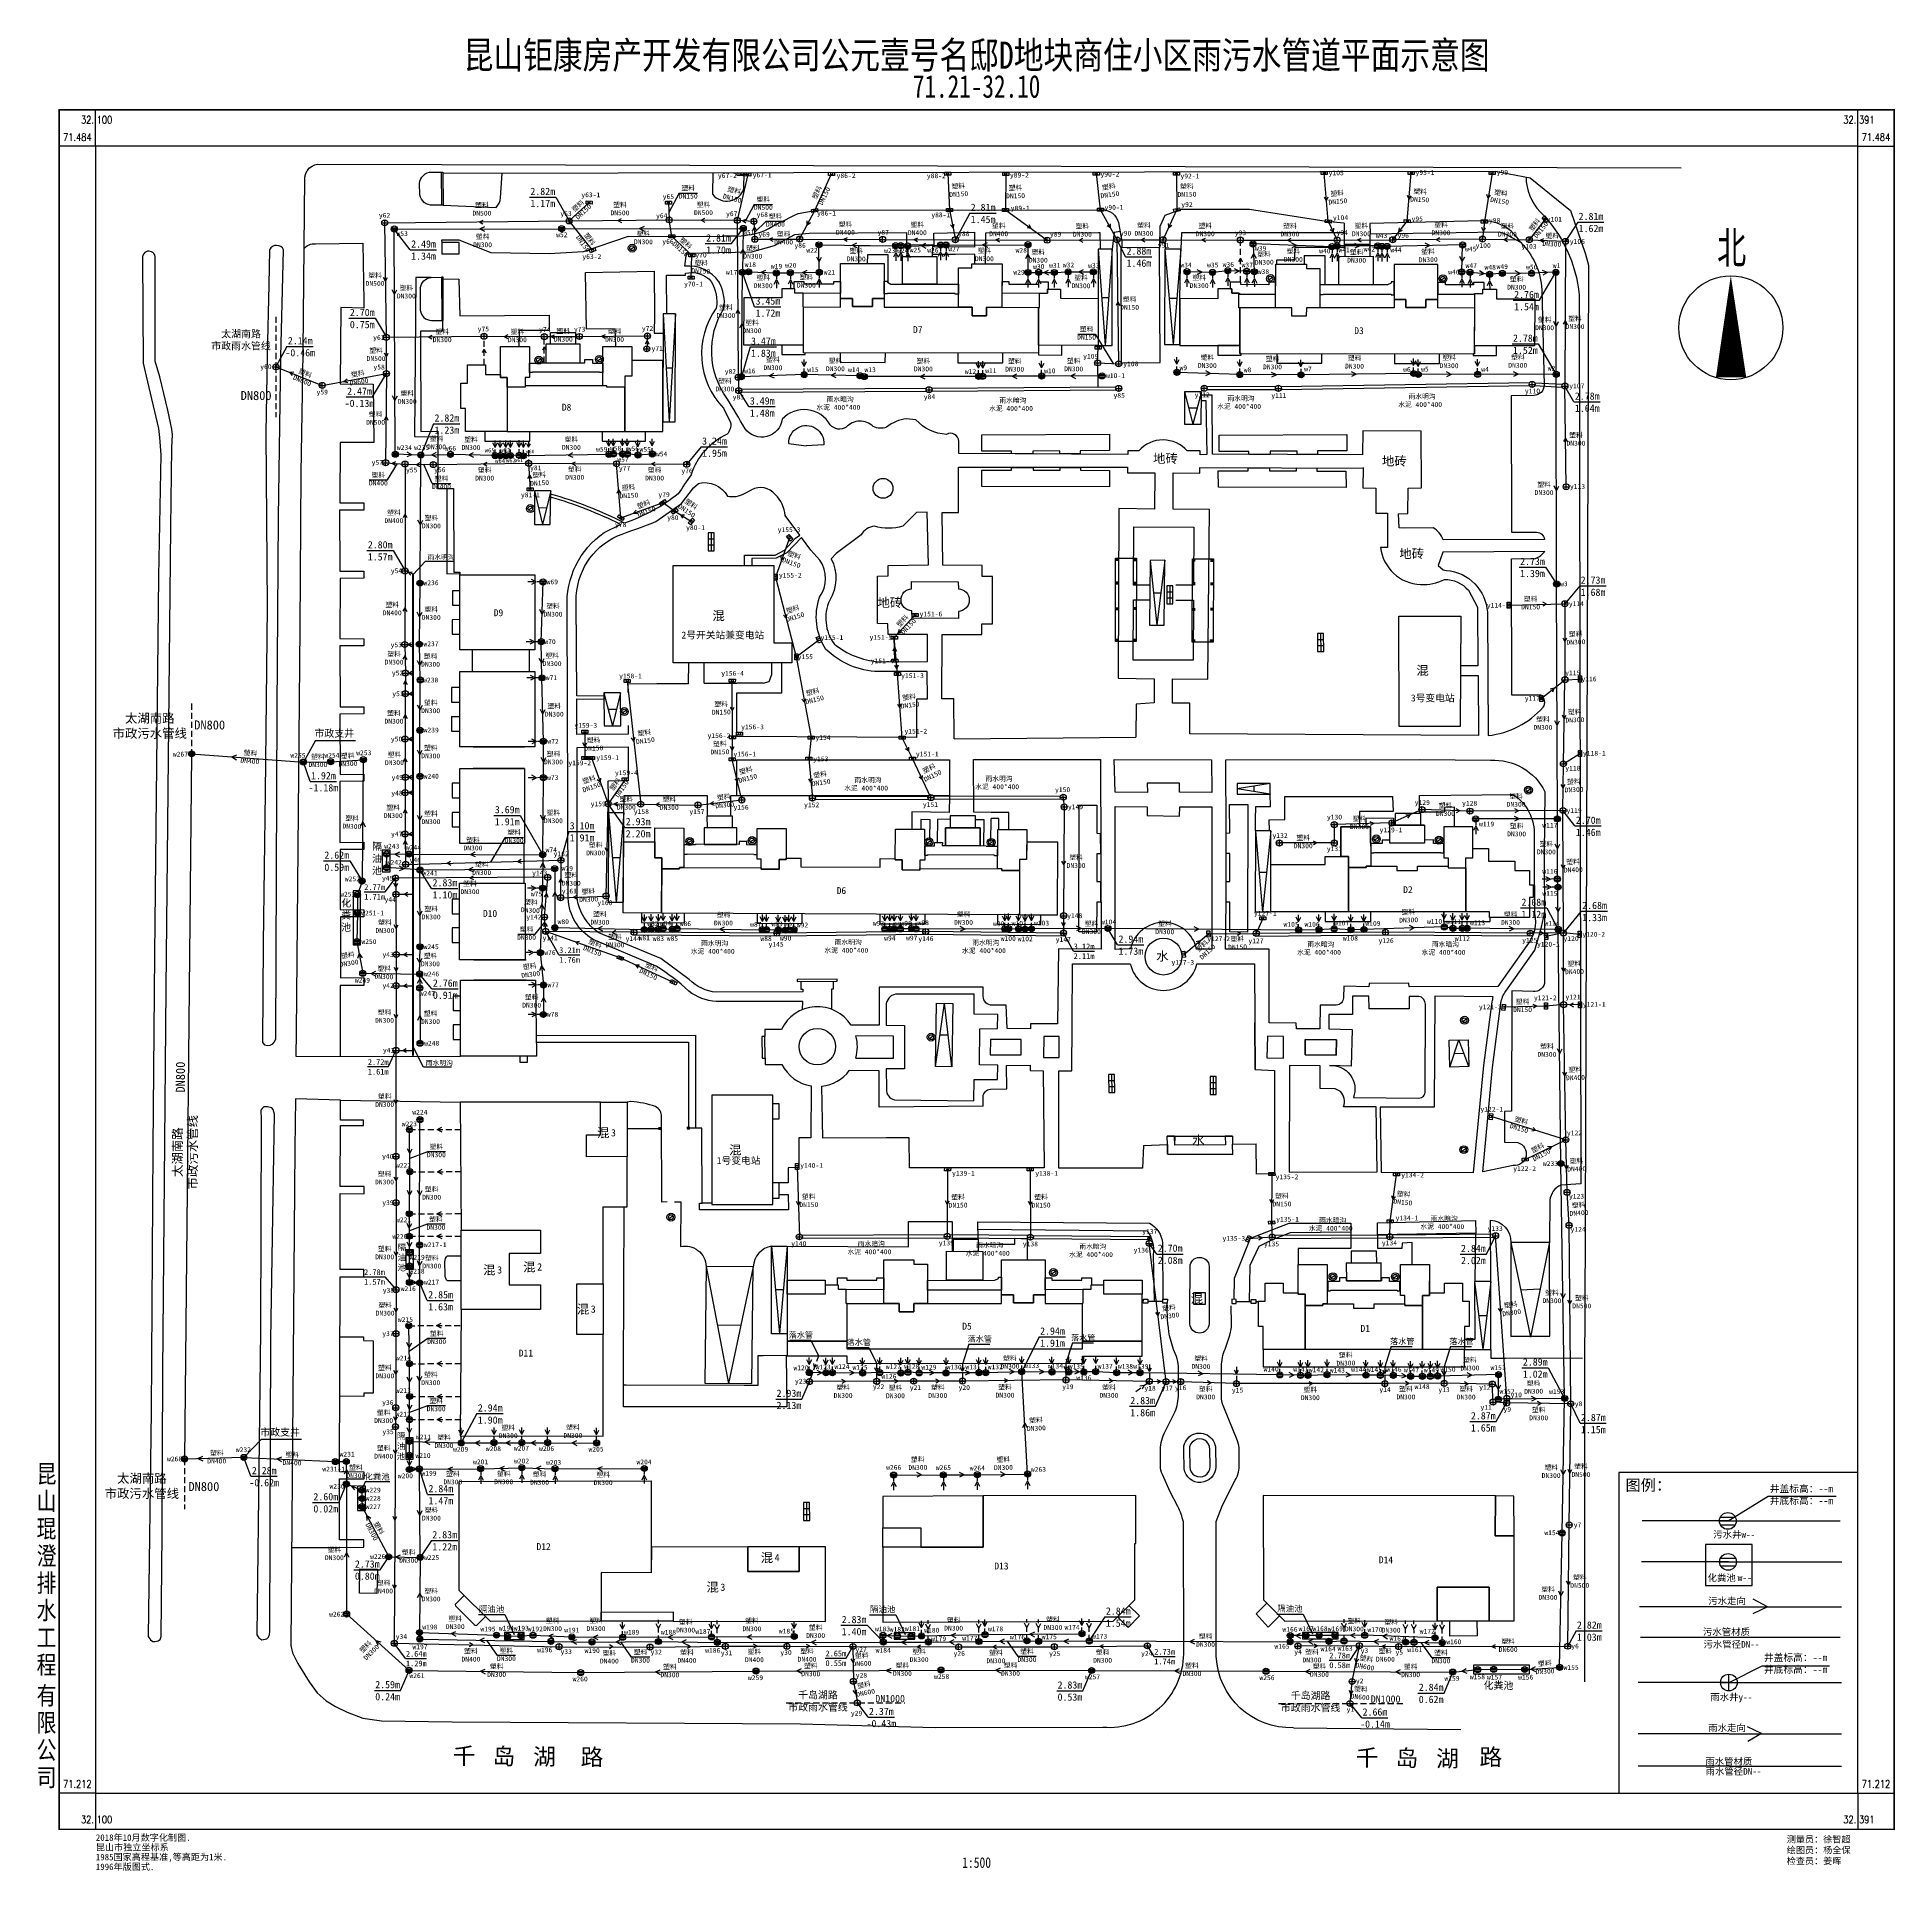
# Model space of a CAD drawing. Extents: x 32091 to 32397, y 71199 to 71502.
import ezdxf
from ezdxf.enums import TextEntityAlignment as Align

# ---------------------------------------------------------------- set-up
doc = ezdxf.new("R2010")
doc.units = 0
doc.header["$LTSCALE"] = 0.5
doc.header["$PDSIZE"] = 0.2
doc.linetypes.add('X5', pattern=[3, 2, -1])
doc.layers.get('0').update_dxf_attribs({"linetype": 'CONTINUOUS'})
for name, color, linetype in [('DX', 251, 'CONTINUOUS'), ('TK', 7, 'CONTINUOUS'), ('WS', 1, 'CONTINUOUS'), ('WSZDH', 246, 'CONTINUOUS'), ('WSZJ', 6, 'CONTINUOUS'), ('YS', 5, 'CONTINUOUS'), ('YSZDH', 160, 'CONTINUOUS'), ('YSZJ', 180, 'CONTINUOUS'), ('ZJ', 7, 'CONTINUOUS')]:
    doc.layers.add(name, color=color, linetype=linetype)
doc.styles.add('HZ', font='rs.shx', dxfattribs={"width": 0.8, "bigfont": 'hztxt.shx'})
doc.styles.add('宋体', font='')
doc.styles.add('等线体', font='')
doc.styles.get('宋体').set_extended_font_data('SimSun')
doc.styles.get('等线体').set_extended_font_data('SimHei')

# ---------------------------------------------------------------- blocks, each defined once
blk = doc.blocks.new('北方向')
at = {"layer": 'TK', "linetype": 'Continuous', "flags": 128}
blk.add_lwpolyline([(37385.207, 70891.392, 0, 1, 0), (37385.216, 70888.038, 1, 1, 0)], format="xyseb", dxfattribs=at)
at = {"layer": 'TK', "linetype": 'Continuous'}
blk.add_circle((37385.208, 70889.672), 1.72, dxfattribs=at)
at = {"layer": 'TK', "linetype": 'Continuous', "style": 'HZ', "width": 0.8}
blk.add_text('北', height=1.2, dxfattribs=at).set_placement((37384.755, 70891.676, 5.073))
blk = doc.blocks.new('234021')
for p, q in [((-0.67, -0.44), (0.66, 0.43)), ((0.8, 0), (0.8, 0))]:
    blk.add_line(p, q)
for radius in [1.3, 0.8]:
    blk.add_circle((0, 0), radius)
blk = doc.blocks.new('234011')
at = {"linetype": 'Continuous'}
for p, q in [((-3, 1), (3, 1)), ((-1, 0), (-1, 2)), ((1, 0), (1, 2))]:
    blk.add_line(p, q, dxfattribs=at)
at = {"linetype": 'Continuous', "flags": 128}
blk.add_lwpolyline([(-3, 0), (3, 0), (3, 2), (-3, 2)], close=True, dxfattribs=at)
blk = doc.blocks.new('238211')
at = {"const_width": 1}
blk.add_lwpolyline([(-0.5, 0), (0.5, 0)], dxfattribs=at)
blk = doc.blocks.new('544211')
for p, q in [((-1, 0), (1, 0)), ((-0.9, 0.43), (0.9, 0.43)), ((-0.88, -0.47), (0.88, -0.47))]:
    blk.add_line(p, q)
blk.add_circle((0, 0), 1)
blk = doc.blocks.new('544221')
for p, q in [((-1, 0.5), (1, 0.5)), ((-1, -0.5), (-1, 0.5)), ((-0.33, 0.5), (-0.33, -0.5)), ((0.33, 0.5), (0.33, -0.5)), ((1, 0.5), (1, -0.5)), ((1, -0.5), (-1, -0.5))]:
    blk.add_line(p, q)
blk = doc.blocks.new('544101')
for p, q in [((-1, 0), (1, 0)), ((0, -1), (0, 1))]:
    blk.add_line(p, q)
blk.add_circle((0, 0), 1)
blk = doc.blocks.new('新块')
at = {"layer": 'WS', "linetype": 'Continuous'}
for q in [(28733.01, 66304.67, 2.88), (28733, 66303.77, 2.88)]:
    blk.add_line((28732.11, 66304.24, 2.88), q, dxfattribs=at)
blk = doc.blocks.new('新块1')
at = {"layer": 'YS', "linetype": 'Continuous'}
for q in [(31357.87, 73630.72), (31358.74, 73630.74)]:
    blk.add_line((31358.33, 73629.91, 2.48), q, dxfattribs=at)
blk = doc.blocks.new('gc053')
for p, q in [((-1, 0), (1, 0)), ((-0.9, 0.43), (0.9, 0.43)), ((-0.88, -0.47), (0.88, -0.47))]:
    blk.add_line(p, q)
blk.add_circle((0, 0), 1)
blk = doc.blocks.new('gc043')
for p, q in [((-1, 0), (1, 0)), ((0, -1), (0, 1))]:
    blk.add_line(p, q)
blk.add_circle((0, 0), 1)

msp = doc.modelspace()

# ---------------------------------------------------------------- linework, layer by layer
at = {"layer": 'DX'}
for p, q in [((32265.75, 71466.72), (32266.92, 71450.84)), ((32268.05, 71466.72), (32266.92, 71450.84)), ((32276.76, 71466.75), (32278.13, 71451)), ((32279.38, 71466.75), (32278.13, 71451)), ((32266.33, 71458.78), (32267.48, 71458.78)), ((32277.47, 71458.62), (32278.74, 71458.63)), ((32193.91, 71456.07), (32194.9, 71438.22)), ((32195.94, 71456.07), (32194.9, 71438.22)), ((32194.41, 71447.15), (32195.42, 71447.15)), ((32280.02, 71443.18), (32281.39, 71437.85)), ((32282.8, 71443.17), (32281.39, 71437.85)), ((32280.71, 71440.51), (32282.09, 71440.51)), ((32172.65, 71426.82, 2.52), (32174, 71421.28)), ((32173.32, 71424.05, 1.26), (32174.67, 71424.04)), ((32175.35, 71426.8), (32174, 71421.28)), ((32274.34, 71415.34), (32275.45, 71404.63)), ((32276.74, 71415.37), (32275.45, 71404.63)), ((32274.9, 71409.98), (32276.1, 71410)), ((32184.15, 71393.46), (32185.55, 71388.02)), ((32186.87, 71393.48), (32185.55, 71388.02)), ((32184.85, 71390.74), (32186.21, 71390.75)), ((32294.15, 71378.47), (32288.71, 71377.61)), ((32291.43, 71378.04), (32291.44, 71377.17)), ((32294.16, 71376.73), (32288.71, 71377.61)), ((32184.88, 71373.64), (32186.15, 71358.87)), ((32187.42, 71373.63), (32186.15, 71358.87)), ((32291.75, 71370.64), (32292.89, 71357.29)), ((32294.25, 71370.64), (32292.89, 71357.29)), ((32185.51, 71366.25), (32186.82, 71366.25)), ((32292.3, 71363.84), (32293.46, 71363.84)), ((32238.88, 71331.75), (32240.39, 71342.19)), ((32241.6, 71331.71), (32240.39, 71342.19)), ((32239.64, 71336.97), (32241, 71336.95)), ((32323.83, 71331.65), (32325.28, 71336.13)), ((32326.98, 71331.73), (32325.28, 71336.13)), ((32324.55, 71333.89), (32326.13, 71333.93)), ((32211.81, 71302.09), (32213.11, 71287.61)), ((32214.4, 71302.09), (32213.11, 71287.61)), ((32333.88, 71302.68), (32337.13, 71287.06)), ((32340.3, 71302.7), (32337.13, 71287.06)), ((32201.02, 71298.73), (32204.7, 71279.4)), ((32208.81, 71298.64), (32204.7, 71279.4)), ((32327.9, 71296.22), (32329.27, 71284.97)), ((32330.58, 71296.22), (32329.27, 71284.97)), ((32213.75, 71294.85), (32212.46, 71294.85)), ((32335.5, 71294.87), (32338.72, 71294.99)), ((32202.86, 71289.06), (32206.75, 71289.02)), ((32328.58, 71290.6), (32329.92, 71290.59))]:
    msp.add_line(p, q, dxfattribs=at)
at = {"layer": 'DX', "flags": 128}
for points in [[(32135.19, 71479.77), (32135.18, 71479.75), (32135.15, 71479.71), (32135.12, 71479.67), (32135.1, 71479.64), (32135.07, 71479.6), (32135.05, 71479.56), (32135.03, 71479.52), (32135, 71479.48), (32134.98, 71479.44), (32134.96, 71479.4), (32134.94, 71479.36), (32134.92, 71479.32), (32134.9, 71479.28), (32134.89, 71479.23), (32134.87, 71479.19), (32134.85, 71479.15), (32134.84, 71479.11), (32134.82, 71479.06), (32134.81, 71479.02), (32134.79, 71478.98), (32134.78, 71478.93), (32134.77, 71478.89), (32134.76, 71478.85), (32134.74, 71478.8), (32134.73, 71478.76), (32134.73, 71478.71), (32134.72, 71478.67), (32134.71, 71478.62), (32134.7, 71478.58), (32134.7, 71478.53), (32134.69, 71478.49), (32134.69, 71478.44), (32134.45, 71450), (32134.4, 71449.55), (32134.09, 71429.77), (32133.92, 71404.26), (32133.32, 71337.33), (32133.28, 71333.45), (32140.59, 71333.38)], [(32135.19, 71479.77), (32135.54, 71480.15), (32135.94, 71480.45), (32136.39, 71480.67), (32136.87, 71480.8), (32362, 71480.18)], [(32157.54, 71479.3), (32331.32, 71479.62), (32337.06, 71478.5), (32343.75, 71473.15), (32346.2, 71465.91), (32346.72, 71464.1), (32346.11, 71290.52)], [(32207.26, 71476.77), (32207.28, 71479.39)], [(32157.61, 71474), (32166.37, 71473.64), (32166.37, 71473.64)], [(32303.39, 71471.29), (32290.76, 71473.29), (32279.47, 71473.28), (32276.75, 71472.31), (32276, 71470.62)], [(32275.92, 71466.99), (32276, 71470.62)], [(32306.38, 71471.01), (32303.39, 71471.29)], [(32306.38, 71471.01), (32306.35, 71467.01)], [(32310.62, 71470.96), (32310.69, 71469.26)], [(32144.35, 71467.73), (32144.48, 71458.13), (32144.51, 71457.02), (32140.67, 71457.09), (32140.61, 71444.52), (32146.05, 71444.46), (32146.13, 71434.83), (32140.58, 71434.81), (32140.55, 71424.82), (32144.51, 71424.82), (32144.51, 71423.65), (32140.5, 71423.61), (32140.54, 71413.56), (32144.47, 71413.55), (32144.47, 71412.4), (32140.56, 71412.36), (32140.55, 71402.41), (32144.5, 71402.4), (32144.48, 71401.21), (32140.52, 71401.2), (32140.57, 71391.14), (32144.49, 71391.16), (32144.51, 71389.99), (32140.55, 71389.95), (32140.56, 71379.98), (32144.52, 71380.02), (32144.47, 71378.85), (32140.53, 71378.83), (32140.54, 71368.75), (32144.49, 71368.78), (32144.51, 71367.6), (32140.6, 71367.59), (32140.59, 71357.67), (32144.5, 71357.62), (32144.52, 71356.46), (32140.62, 71356.44), (32140.62, 71346.39), (32144.5, 71346.42), (32144.52, 71345.1), (32140.59, 71345.13), (32140.59, 71333.38)], [(32175.09, 71465.95), (32175.09, 71465.95), (32165.5, 71466.13), (32160.21, 71468.24), (32157.34, 71468.23), (32157.35, 71467.83)], [(32188.17, 71468.85), (32180.72, 71466.32), (32175.09, 71465.95)], [(32188.17, 71468.85), (32203.95, 71468.86)], [(32206.22, 71468.91), (32203.95, 71468.86)], [(32245.34, 71467.07), (32238.65, 71467.1), (32238.63, 71469.39), (32245.35, 71469.53), (32245.34, 71467.07)], [(32247.16, 71464.34), (32247.19, 71469.43), (32265.82, 71469.49), (32266.03, 71469.5), (32266.06, 71466.72)], [(32268.42, 71469.52), (32268.05, 71466.72)], [(32268.42, 71469.52), (32269.37, 71469.69)], [(32276.86, 71466.75), (32276.88, 71467.76), (32275.91, 71467.72)], [(32279.52, 71469.45), (32279.38, 71466.75)], [(32291.61, 71469.45), (32279.52, 71469.45)], [(32306.37, 71469.46), (32291.61, 71469.45)], [(32306.35, 71467.01), (32298.21, 71467.01), (32298.21, 71466.13)], [(32310.68, 71465.57), (32310.68, 71467.52), (32306.47, 71467.52), (32306.47, 71465.56)], [(32227.69, 71464.37), (32227.7, 71465.87), (32231.04, 71465.86), (32231.02, 71461.24)], [(32245.36, 71464.34), (32245.37, 71465.89), (32242.19, 71465.86), (32238.36, 71465.85)], [(32295.28, 71464.96), (32298.21, 71464.96)], [(32295.28, 71464.25), (32295.28, 71464.96)], [(32298.21, 71464.96), (32298.21, 71466.13)], [(32299.75, 71465.72), (32303.16, 71465.71)], [(32299.75, 71465.72), (32299.75, 71464.25)], [(32303.16, 71465.71), (32303.16, 71460.87)], [(32155.62, 71462.08), (32153.07, 71462.04), (32152.87, 71435.78), (32156.72, 71435.75)], [(32160.19, 71461.78), (32157.57, 71461.75)], [(32160.19, 71461.78), (32160.35, 71455.75), (32175.11, 71455.82), (32175.12, 71453.32), (32170.12, 71453.3), (32170.1, 71450.67)], [(32186.08, 71450.67), (32186.02, 71453.6), (32186.02, 71453.6), (32181.28, 71453.52), (32181.12, 71462.91), (32192.44, 71463.1), (32192.49, 71455.87), (32192.42, 71452.85), (32193.91, 71452.85)], [(32157.48, 71454.96), (32157.47, 71453.21), (32153.87, 71453.18), (32153.91, 71436.65), (32156.73, 71436.7), (32156.69, 71432.55), (32156.65, 71427.22), (32159.29, 71427.23), (32159.35, 71413.41), (32160.35, 71413.41), (32160.35, 71413.41), (32160.35, 71412.96)], [(32202.7, 71457.01), (32202.7, 71457.01)], [(32175.32, 71451.03), (32175.32, 71452.97), (32179.47, 71452.99), (32179.46, 71451.04)], [(32213.51, 71450.94), (32213.51, 71449.34), (32217.35, 71449.34), (32217.35, 71449.64)], [(32223.17, 71449.63), (32223.16, 71448.07), (32230.6, 71448.02), (32230.61, 71449.62)], [(32242.57, 71449.59), (32242.56, 71447.99), (32250, 71447.94), (32250.01, 71449.54)], [(32255.91, 71449.57), (32255.91, 71449.27), (32259.75, 71449.24), (32259.76, 71450.88)], [(32295.27, 71449.5), (32295.27, 71447.9), (32302.71, 71447.9), (32302.71, 71449.5)], [(32314.67, 71449.48), (32314.67, 71447.88), (32322.11, 71447.88), (32322.11, 71449.48)], [(32183.87, 71436.62), (32183.87, 71435.02), (32191.01, 71435.02), (32191.01, 71436.62)], [(32207.45, 71437.08), (32207.45, 71437.08)], [(32241.96, 71385.84), (32241.92, 71392.46), (32239.96, 71392.47), (32239.97, 71403.1), (32246.53, 71403.12), (32246.56, 71404.85), (32248.3, 71404.86), (32248.29, 71412.69), (32246.61, 71412.69), (32246.62, 71414.49), (32240.09, 71414.53), (32239.98, 71423.22), (32242.68, 71423.25), (32242.7, 71430.71), (32270.59, 71430.75), (32270.58, 71429.82), (32275.1, 71429.81), (32275.06, 71423.81), (32269.16, 71423.89), (32269.05, 71395.87), (32275.02, 71395.79), (32274.99, 71391.79), (32272.01, 71391.59), (32271.97, 71386.12)], [(32280.88, 71386.68), (32280.9, 71391.73), (32278, 71391.77), (32278.01, 71395.77), (32283.88, 71395.73), (32284.13, 71423.73), (32278.13, 71423.8), (32278.15, 71429.78), (32282.55, 71429.76), (32282.55, 71430.69), (32309.51, 71430.58)], [(32158.19, 71427.23), (32158.19, 71413.14), (32160.23, 71413.15)], [(32186.86, 71421.29), (32186.86, 71421.29)], [(32274.3, 71411.25), (32271.59, 71411.26), (32271.63, 71420.88), (32281.54, 71420.83), (32281.5, 71411.22), (32278.58, 71411.24)], [(32316.4, 71420.66), (32316.4, 71420.66)], [(32321.07, 71420.73), (32321.07, 71420.73)], [(32212.56, 71415.69), (32212.56, 71415.69)], [(32160.35, 71410.33), (32159.11, 71410.33), (32159.11, 71407.93), (32160.35, 71407.93)], [(32179.56, 71408.64), (32179.56, 71408.64)], [(32278.57, 71408.79), (32278.57, 71408.79), (32281.49, 71408.78), (32281.45, 71398.84), (32271.54, 71398.88), (32271.58, 71408.81), (32274.28, 71408.8)], [(32160.35, 71405.55), (32159.1, 71405.54), (32159.1, 71403.14), (32160.35, 71403.14)], [(32328.4, 71407.6), (32328.4, 71407.6)], [(32162.41, 71400.56), (32162.41, 71396.96)], [(32171.77, 71400.56), (32171.77, 71396.96)], [(32198.13, 71394.97), (32198.14, 71398.4)], [(32200.72, 71395.03), (32200.72, 71398.4)], [(32206.07, 71393.45), (32213.51, 71393.44), (32213.51, 71396.47)], [(32210.43, 71395.05), (32211.44, 71395.35), (32211.84, 71396.49), (32211.84, 71398.39)], [(32213.51, 71396.47), (32213.51, 71398.39)], [(32325.61, 71396.32), (32328.48, 71396.34), (32328.55, 71386.39), (32280.87, 71386.68)], [(32160.22, 71394.34), (32158.98, 71394.34), (32158.98, 71391.94), (32160.22, 71391.94)], [(32198.13, 71394.97), (32192.86, 71394.93), (32188.07, 71394.9), (32188.08, 71393.49)], [(32200.72, 71395.05), (32206.08, 71395.03), (32206.08, 71395.03)], [(32206.07, 71393.45), (32206.07, 71393.45)], [(32210.43, 71395.05), (32206.08, 71395.03)], [(32206.11, 71386.26), (32206.11, 71386.26), (32206.08, 71393.45)], [(32188.12, 71388.04), (32188.13, 71386.62), (32179.68, 71386.57), (32179.66, 71392.47), (32184.15, 71392.41)], [(32158.98, 71389.53), (32160.23, 71389.53)], [(32158.98, 71389.53), (32158.99, 71387.15), (32160.23, 71387.15)], [(32162.53, 71384.56), (32171.05, 71384.56)], [(32235.81, 71386.07), (32206.11, 71386.26)], [(32241.96, 71385.84), (32271.97, 71386.12)], [(32171.05, 71380.95), (32162.53, 71380.96)], [(32160.35, 71378.52), (32159.08, 71378.52), (32159.1, 71376.13), (32160.35, 71376.13)], [(32187.42, 71373.63), (32187.51, 71376.48), (32201.19, 71376.48), (32201.19, 71373.1)], [(32291.75, 71370.64), (32291.75, 71372.53), (32291.76, 71374.66), (32294.2, 71374.67), (32294.16, 71376.77), (32294.16, 71376.73)], [(32294.06, 71370.64), (32294, 71372.47), (32294, 71372.47), (32296.56, 71372.55), (32296.56, 71376.31), (32314.38, 71376.32), (32314.44, 71373.84), (32314.44, 71373.84), (32308.92, 71373.84), (32308.92, 71373.84), (32308.92, 71371.33)], [(32160.35, 71373.71), (32159.1, 71373.71), (32159.1, 71371.31), (32160.35, 71371.31)], [(32205.38, 71371.15), (32205.37, 71373.1), (32201.16, 71373.1), (32201.17, 71371.15)], [(32245.52, 71371.18), (32245.51, 71373.13), (32241.31, 71373.13), (32241.31, 71371.17)], [(32309.97, 71372.81), (32309.97, 71371.33)], [(32309.97, 71372.81), (32314.5, 71372.75)], [(32314.5, 71372.75), (32314.5, 71372.75), (32314.5, 71371.59)], [(32305.81, 71371.33), (32305.81, 71366.41)], [(32170.93, 71368.56), (32170.93, 71362.02)], [(32160.32, 71359.4), (32159.08, 71359.39), (32159.09, 71356.98), (32160.32, 71356.98)], [(32190.32, 71357.11), (32190.32, 71355.55), (32197.46, 71355.47), (32197.46, 71357.07)], [(32209.42, 71357.02), (32209.42, 71355.42), (32216.86, 71355.38), (32216.86, 71356.98)], [(32229.72, 71356.92), (32229.72, 71355.32), (32237.16, 71355.29), (32237.16, 71356.89)], [(32249.12, 71356.83), (32249.12, 71355.23), (32256.26, 71355.19), (32256.26, 71356.79)], [(32303.26, 71357.28), (32303.26, 71355.68), (32310.8, 71355.68), (32310.8, 71357.28)], [(32322.76, 71357.28), (32322.76, 71355.68), (32330.5, 71355.68), (32330.5, 71356.36)], [(32160.32, 71354.63), (32159.08, 71354.63), (32159.08, 71352.22), (32160.32, 71352.22)], [(32182.37, 71352.74), (32182.37, 71352.74)], [(32162.66, 71349.34), (32171.32, 71349.34)], [(32171.3, 71346), (32162.66, 71346)], [(32216.68, 71345.79), (32216.64, 71344.51), (32216.98, 71344.5)], [(32221.77, 71344.58), (32222.03, 71344.59), (32222.03, 71345.82)], [(32221.77, 71341.2), (32221.77, 71344.58)], [(32160.48, 71343.38), (32159.25, 71343.38), (32159.25, 71340.98), (32160.48, 71340.98)], [(32160.48, 71338.61), (32159.25, 71338.61), (32159.24, 71336.21), (32160.48, 71336.21)], [(32291.67, 71331.24), (32291.6, 71338.93)], [(32172.97, 71336.87), (32199.34, 71336.9)], [(32201.97, 71309.16), (32200.35, 71309.16), (32200.32, 71321.56), (32199.32, 71321.56), (32199.34, 71336.9)], [(32213.45, 71337.83), (32210.72, 71337.85), (32210.7, 71336.72), (32210.7, 71336.72)], [(32225.71, 71333.14), (32231.98, 71333.14), (32231.98, 71336.77), (32225.74, 71336.81)], [(32140.59, 71333.38), (32140.59, 71333.38), (32160.48, 71333.46), (32160.48, 71333.46)], [(32170.28, 71333.46), (32170.28, 71332.47), (32171.52, 71332.45), (32171.52, 71333.46)], [(32246.77, 71325.2), (32229.57, 71325.01), (32229.57, 71331.04), (32224.66, 71331.07)], [(32140.65, 71326.16), (32133.22, 71326.38), (32133.08, 71318.24), (32132.44, 71236.08), (32132.7, 71234.88), (32133.57, 71233.15), (32135.48, 71230.1), (32136.79, 71228.31), (32138.29, 71226.95), (32139.84, 71226.02), (32141.73, 71225.12)], [(32132.57, 71252.3), (32140.45, 71252.27), (32144.51, 71252.35), (32144.48, 71253.57), (32140.45, 71253.58), (32140.48, 71263.65), (32144.56, 71263.64), (32144.53, 71264.76), (32140.48, 71264.77), (32140.57, 71297.02), (32144.49, 71297.01), (32144.48, 71298.21), (32140.57, 71298.22), (32140.61, 71310.74), (32144.54, 71310.73), (32144.54, 71311.92), (32140.61, 71311.93), (32140.64, 71322), (32144.46, 71321.99), (32144.46, 71322.88), (32140.64, 71322.89), (32140.65, 71326.16)], [(32140.65, 71326.16), (32160.42, 71325.87)], [(32234.59, 71315.03), (32234.57, 71319.97), (32230.76, 71319.95), (32220.3, 71319.91), (32220.3, 71319.91), (32220.12, 71328.49)], [(32212.01, 71325.65), (32213.02, 71325.65), (32213, 71323.02), (32212.01, 71323.02)], [(32187.99, 71321.51), (32193.4, 71321.52)], [(32199.32, 71321.56), (32198.33, 71321.56)], [(32287.92, 71320.24), (32286.72, 71320.25), (32286.76, 71318.78), (32278.39, 71318.74), (32278.37, 71320.22), (32277.13, 71320.23)], [(32277.18, 71317.26), (32277.19, 71318.84), (32277.13, 71320.23), (32278.37, 71320.22), (32287.92, 71320.24), (32287.92, 71318.92), (32291.86, 71318.95)], [(32286.76, 71318.78), (32278.39, 71318.74), (32278.46, 71320.22)], [(32273.26, 71318.7), (32277.19, 71318.84), (32277.18, 71317.26), (32287.97, 71317.22), (32287.92, 71318.92), (32291.86, 71318.95)], [(32287.97, 71317.22), (32277.18, 71317.26)], [(32213.01, 71310.59), (32214.58, 71310.58), (32214.6, 71308.07), (32199.91, 71308.04), (32199.91, 71309.16), (32200.35, 71309.16)], [(32214.39, 71284), (32210.41, 71283.97), (32209.54, 71283.97), (32209.54, 71282.71), (32209.53, 71280.05), (32209.53, 71279.03), (32207.29, 71279.04), (32187.79, 71279.1), (32187.4, 71279.1), (32187.4, 71281.5), (32187.46, 71308.54)], [(32214.4, 71302.09), (32234.41, 71301.96), (32234.43, 71306.13)], [(32234.43, 71306.13), (32241.62, 71306.16), (32241.62, 71301.23)], [(32245.82, 71306.11), (32245.89, 71303.14)], [(32288.2, 71293.33), (32288.26, 71296.77), (32290.93, 71303.37), (32297.31, 71305.89), (32307.47, 71305.87), (32307.45, 71301.69), (32302.15, 71301.66), (32298.76, 71301.66), (32298.77, 71299.03)], [(32307.46, 71304.37), (32297.43, 71304.29), (32294.39, 71303.03), (32292.28, 71302.01), (32290.77, 71298.87), (32290.68, 71292.91)], [(32317.58, 71299.03), (32317.58, 71302.65), (32315.94, 71302.56), (32315.92, 71301.69), (32311.91, 71301.68), (32311.86, 71305.92), (32328.04, 71306.3), (32328.09, 71304.2)], [(32330.58, 71296.22), (32330.56, 71306.36)], [(32246, 71301.18), (32246, 71303.14), (32241.79, 71303.14), (32241.79, 71301.23)], [(32246, 71302.37), (32251.99, 71302.37), (32251.98, 71303.41), (32254.02, 71303.26), (32254.02, 71299.81)], [(32276.37, 71302.57), (32276.44, 71293.33)], [(32311.74, 71299.29), (32311.73, 71301.25), (32307.52, 71301.25), (32307.53, 71299.28)], [(32328.09, 71304.2), (32311.88, 71303.92)], [(32328.02, 71296.22), (32328.09, 71304.2)], [(32333.88, 71302.68), (32340.3, 71302.7)], [(32222.73, 71295.61), (32222.73, 71296.83), (32224.27, 71296.83), (32224.27, 71296.43), (32229.23, 71296.43), (32229.23, 71296.83), (32230.35, 71296.83), (32230.35, 71294.87), (32224.15, 71294.91)], [(32237.55, 71296.41), (32248.69, 71296.43), (32249.28, 71296.72), (32249.28, 71296.93), (32249.8, 71296.93), (32249.8, 71294.78), (32237.55, 71294.78), (32237.55, 71296.41)], [(32346.11, 71290.52), (32346.04, 71283.53)], [(32140.54, 71287.08), (32144.44, 71287.07), (32144.45, 71286.47), (32146.03, 71286.45), (32146.03, 71277.8), (32144.48, 71277.8), (32144.49, 71277.25), (32140.5, 71277.27)], [(32340.35, 71287.18), (32333.92, 71287.16)], [(32214.23, 71283.99), (32214.33, 71275.52), (32187.35, 71275.53), (32187.4, 71278.85), (32187.4, 71279.1)], [(32330.61, 71284.97), (32330.61, 71283.55), (32333.01, 71283.55)], [(32345.71, 71283.53), (32333.01, 71283.55)], [(32346.04, 71283.53), (32346.07, 71230.11)], [(32297.98, 71222.53), (32325.65, 71222.23), (32325.65, 71222.23)]]:
    msp.add_lwpolyline(points, dxfattribs=at)
for points in [[(32157.4, 71474), (32155.89, 71474.01, -0.392834), (32153.74, 71475.72), (32153.71, 71477.58, -0.408305), (32155.74, 71479.46), (32157.32, 71479.44)], [(32166.37, 71473.64, 0.180559), (32167.04, 71475.21), (32167.34, 71479.32)], [(32202.12, 71479.38), (32202.09, 71475.81, 0.607067), (32207.26, 71476.77)], [(32336.4, 71478.63, 0.189707), (32338.73, 71472.93, -0.17063), (32345.2, 71459.18), (32345.43, 71312.35), (32342.16, 71312.16, 0.270641), (32340.34, 71309.64), (32340.3, 71302.7)], [(32206.22, 71468.91, 0.074135), (32210.69, 71469.8, -0.014027), (32216.21, 71472.64), (32219.28, 71473.16)], [(32219.28, 71473.16), (32266.42, 71473.25, -0.346403), (32269.12, 71471.14), (32269.67, 71467.98), (32269.67, 71466.96)], [(32335.48, 71467.88, 0.273258), (32329.1, 71471.4), (32310.62, 71470.96)], [(32134.6, 71466.8, -0.249186), (32136.51, 71467.63), (32144.35, 71467.73)], [(32153.82, 71460.31, -0.35594), (32155.62, 71462.08), (32157.34, 71462.09)], [(32194.52, 71456.07), (32194.49, 71462.42), (32197.6, 71462.46), (32197.6, 71462.75, -0.279902), (32201.86, 71461.41, -0.170629), (32202.7, 71457.01, 0.361269), (32203.89, 71440.46), (32205.05, 71438.1, -0.226721), (32204.48, 71436.16, 0.211667), (32198.53, 71429.49, -0.004577), (32196.38, 71426.32, -0.089148), (32187.54, 71421.51, 0.046953), (32175.34, 71426.3)], [(32153.82, 71460.31), (32153.82, 71456.67, 0.383268), (32155.69, 71454.96), (32157.36, 71454.96)], [(32234.13, 71438.71, 0.134135), (32230.8, 71437.36, -0.244295), (32228.61, 71437.47, 0.424975), (32224.16, 71437.32, -0.373703), (32221.51, 71437.73, 0.504942), (32213.58, 71438.67)], [(32309.53, 71430.7), (32309.53, 71430.7), (32309.45, 71427.3), (32311.58, 71427.28), (32311.58, 71423.14), (32313.52, 71423.15), (32313.55, 71417.45), (32312.36, 71417.49, 0.365449), (32318.98, 71411.33, 0.124469), (32322.93, 71412.17)], [(32184.15, 71392.91), (32179.65, 71392.97), (32179.65, 71392.97), (32179.56, 71408.64, -0.297241), (32186.38, 71419.4, 0.006472), (32192.73, 71421.74), (32196.97, 71424.73), (32198.93, 71427.32), (32199.75, 71428.06, -0.34239), (32204.53, 71425.94, 0.175839), (32207.37, 71426.38), (32208.49, 71427)], [(32207.33, 71414.49), (32207.33, 71416.17), (32212.43, 71416.21), (32213.98, 71417.01), (32215.8, 71419), (32216.48, 71419.5), (32214.09, 71422.73, 0.176683), (32212.44, 71426.22, 0.356398), (32208.49, 71427)], [(32182.37, 71352.74, -0.255114), (32178.23, 71359.52), (32178.07, 71407.5, -0.262842), (32184.2, 71419.92), (32186.86, 71421.29, 0.044611), (32175.34, 71425.78)], [(32235.81, 71386.07), (32235.79, 71392.47), (32237.55, 71392.48), (32237.53, 71396.99), (32229.47, 71396.96, -0.18662), (32220.81, 71400.63, -0.232435), (32219.76, 71409.26, 0.319671), (32219.8, 71415.36), (32218.32, 71417.03), (32216.79, 71419.09), (32214.35, 71416.58), (32212.56, 71415.69), (32208.54, 71415.67), (32208.54, 71414.49)], [(32322.69, 71416.71), (32321.91, 71414.5), (32322.71, 71413.75), (32323.27, 71413.69, -0.37132), (32330.02, 71406.78), (32330.15, 71386.4, 0.182259), (32339.24, 71391.07, 0.424229), (32338.85, 71393.06), (32334.04, 71393.05), (32334, 71415.61), (32337.97, 71415.67, 0.146177), (32339.51, 71416.83), (32339.51, 71416.83), (32322.69, 71416.71)], [(32322.93, 71412.17, -0.225908), (32326.88, 71410.42), (32328.4, 71407.6), (32328.47, 71397.94), (32325.6, 71397.92)], [(32216.98, 71344.5), (32216.98, 71344.07), (32202.73, 71344.01, -0.18202), (32198.23, 71346.12), (32193.52, 71349.6), (32183.31, 71353.82, -0.224158), (32179.71, 71359.66), (32179.7, 71384.43), (32188.14, 71384.52), (32188.12, 71378.95), (32184.8, 71378.88), (32184.88, 71373.64)], [(32251.01, 71370.87), (32251.02, 71373.72), (32248.06, 71373.72), (32245.21, 71373.73), (32245.16, 71382.42), (32266.16, 71382.44), (32266.22, 71351.11), (32259.2, 71351.18), (32259.01, 71338.79), (32254.57, 71338.81), (32254.56, 71337.98), (32250.7, 71338.02), (32250.58, 71341.89), (32248.27, 71341.85, -0.42463), (32246.78, 71343.34), (32246.76, 71344.87), (32229.57, 71344.86), (32229.57, 71338.56), (32224.95, 71338.57)], [(32324.58, 71371.33), (32324.59, 71374.56), (32322.94, 71374.52), (32322.96, 71373.75), (32318.83, 71373.75), (32318.82, 71376.5), (32334.27, 71376.64, -0.270304), (32337.76, 71369.81), (32337.76, 71366.37), (32337.81, 71357, -0.233376), (32336.54, 71351.74), (32331.76, 71344.93), (32317.11, 71344.88), (32317.06, 71345.48), (32310.49, 71345.43), (32310.44, 71344.92), (32306.29, 71345.01), (32306.24, 71343.1, -0.418492), (32305.07, 71341.89), (32302.39, 71341.85), (32302.36, 71337.98), (32298.49, 71337.97), (32298.44, 71338.92), (32293.99, 71338.95), (32293.97, 71351.11), (32286.79, 71351.13), (32286.87, 71358.91), (32286.88, 71362.29), (32286.9, 71366.9), (32286.89, 71370.29), (32286.85, 71382.39), (32318.84, 71382.43), (32330.52, 71382.31, -0.304928), (32339.53, 71377.12), (32339.37, 71366.85), (32339.44, 71356.39), (32339.46, 71345.81, -0.460298), (32337.58, 71344.15), (32334.05, 71344.24), (32334.01, 71324.34), (32332.84, 71324.33), (32332.83, 71319.26), (32335.06, 71319.16, -0.916705), (32334.3, 71315.4), (32329.28, 71314.33), (32330.86, 71331.59), (32332.26, 71342.18, -0.13037), (32333.07, 71344.21), (32337.84, 71350.98, 0.037114), (32339.43, 71357.05)], [(32216.95, 71341.14), (32216.97, 71342.46), (32202.67, 71342.49, -0.155026), (32198.16, 71344.18, 0.051643), (32192.74, 71348.33), (32182.37, 71352.74)], [(32273.26, 71318.7), (32273.08, 71314.96), (32259.24, 71314.95), (32259.23, 71331.01), (32259.23, 71331.01), (32261.43, 71331.01), (32261.48, 71338.76), (32261.48, 71338.76), (32261.5, 71348.7), (32271.05, 71348.71, 0.80016), (32282.05, 71348.7), (32291.55, 71348.7), (32291.6, 71338.93), (32291.67, 71331.24), (32294.88, 71331.09), (32294.88, 71314), (32291.87, 71313.95), (32291.86, 71318.95)], [(32246.77, 71325.2), (32246.75, 71326.75, -0.358616), (32247.95, 71328.01), (32250.67, 71328.06), (32250.64, 71331.93), (32254.54, 71331.96), (32254.55, 71331.08), (32256.69, 71331.03), (32256.69, 71331.03), (32256.81, 71314.99), (32234.59, 71315.03)], [(32195.79, 71309.36), (32196.85, 71309.36), (32196.77, 71302, -0.470955), (32201.02, 71298.73)], [(32245.82, 71306.11), (32274.22, 71305.85, -0.256162), (32276.37, 71302.57)], [(32245.85, 71304.86), (32273.85, 71304.62, -0.182759), (32274.85, 71300.66), (32274.98, 71292.98)], [(32330.56, 71306.36), (32330.56, 71306.36, -0.409281), (32333.88, 71302.68)], [(32211.81, 71302.09), (32211.81, 71302.09, 0.347486), (32208.81, 71298.64)], [(32160.59, 71296.32), (32158.33, 71296.32, -0.212945), (32157.9, 71297.3), (32157.89, 71299.49), (32157.89, 71299.49, -0.258868), (32158.33, 71300.49), (32160.59, 71300.49)], [(32284.08, 71298.7), (32284.06, 71291.46), (32284.06, 71289.26, -0.97231), (32280.9, 71289.22), (32280.9, 71291.43), (32280.93, 71298.66, -0.97231), (32284.09, 71298.7)], [(32141.73, 71225.12), (32144.33, 71224.08), (32147.42, 71223.64), (32159.08, 71223.52), (32216.58, 71223.19), (32238.81, 71222.58), (32266.53, 71222.63), (32266.53, 71222.63, 0.435911), (32279.88, 71234.71), (32279.83, 71256.55, 0.047267), (32278.93, 71259.04), (32277.64, 71261.48), (32276.35, 71264.34, -0.105031), (32276.02, 71265.81), (32276.04, 71268.46, -0.120783), (32276.83, 71271.47), (32278.26, 71274.32, 0.100707), (32279.01, 71277.22), (32279.02, 71281.78, 0.118294), (32278.17, 71284.98), (32277.55, 71287.26, -0.050529), (32277.17, 71292.65)], [(32297.98, 71222.53, -0.41271), (32285.26, 71234.27), (32285.22, 71256.57), (32286.27, 71259.3), (32288.4, 71263.39, 0.130421), (32289.06, 71266.12), (32289.06, 71268.39, 0.074858), (32288.78, 71269.92), (32286.48, 71275.47, -0.133159), (32286.12, 71277.59), (32286.11, 71282.19, -0.097585), (32286.72, 71285.07), (32287.47, 71287.37, 0.08604), (32287.77, 71289.28), (32287.72, 71292.22)], [(32279.94, 71265.29), (32279.87, 71268.39, -1.019064), (32285.14, 71268.62), (32285.17, 71265.62, -0.923977), (32279.94, 71265.29, 1.989773)], [(32280.87, 71265.62, 1.017435), (32284.23, 71265.69), (32284.2, 71268.5, 1.027704), (32280.81, 71268.48), (32280.87, 71265.62, -1.834218)]]:
    msp.add_lwpolyline(points, format="xyb", dxfattribs=at)
for points in [[(32157.32, 71479.44), (32157.54, 71479.44), (32157.6, 71474), (32157.4, 71474)], [(32269.57, 71447.99), (32275.98, 71448.02), (32275.89, 71466.99), (32269.49, 71466.96)], [(32108.07, 71447.9), (32108.55, 71445.76), (32110.6, 71437.13), (32110.76, 71435.65), (32110.95, 71432.79), (32110.61, 71412.75), (32109.91, 71350.27), (32109.63, 71318.32), (32109.36, 71274.79), (32108.88, 71237.61), (32109.29, 71237.04), (32109.67, 71236.74), (32110, 71236.74), (32110.53, 71236.87), (32110.87, 71237.1), (32111.02, 71237.58), (32111.21, 71254.6), (32111.29, 71281.35), (32111.83, 71344.64), (32112.63, 71420.77), (32112.81, 71433.96), (32112.89, 71436.05), (32112.78, 71437), (32112.13, 71440.15), (32110.8, 71445.64), (32110.02, 71448.26), (32110.04, 71465.4), (32109.96, 71465.78), (32109.83, 71466), (32109.65, 71466.19), (32109.43, 71466.32), (32109.06, 71466.41), (32108.79, 71466.4), (32108.55, 71466.31), (32108.33, 71466.17), (32108.16, 71465.99), (32108.03, 71465.76), (32107.97, 71465.47)], [(32223.22, 71458.58), (32223.23, 71464.38), (32230.43, 71464.37), (32230.42, 71458.57), (32228.47, 71458.57), (32228.47, 71457.27), (32225.17, 71457.27), (32225.17, 71458.57), (32223.22, 71458.58)], [(32242.67, 71457.14), (32242.68, 71460.94), (32242.68, 71463.64), (32244.9, 71463.64), (32244.9, 71464.34), (32249.88, 71464.33), (32249.87, 71457.13), (32247.32, 71457.14), (32247.32, 71455.74), (32244.92, 71455.74), (32244.92, 71457.14)], [(32265.77, 71450.84), (32268.07, 71450.84), (32268.05, 71466.72), (32265.75, 71466.72)], [(32276.72, 71451), (32279.22, 71451), (32279.23, 71458.57), (32279.38, 71466.75), (32276.76, 71466.75)], [(32295.07, 71464.25), (32300.16, 71464.25), (32300.16, 71463.55), (32302.38, 71463.55), (32302.38, 71457.05), (32300.13, 71457.05), (32300.12, 71455.65), (32297.72, 71455.65), (32297.73, 71457.05), (32295.06, 71457.05)], [(32321.83, 71458.43), (32321.83, 71464.23), (32314.63, 71464.23), (32314.63, 71458.43), (32316.58, 71458.43), (32316.58, 71457.13), (32319.88, 71457.13), (32319.88, 71458.43)], [(32230.43, 71461.48), (32230.95, 71461.48), (32230.95, 71461.28), (32231.53, 71460.98), (32242.68, 71460.96), (32242.67, 71459.32), (32242.15, 71459.33), (32242.15, 71459.41), (32230.94, 71459.42), (32230.94, 71459.34), (32230.42, 71459.35)], [(32249.88, 71461.38), (32251, 71461.38), (32251, 71460.98), (32255.96, 71460.97), (32255.96, 71461.37), (32257.5, 71461.37), (32257.5, 71460.15), (32257.38, 71460.15), (32257.38, 71459.45), (32249.88, 71459.42)], [(32207.22, 71458.71), (32207.21, 71450.96), (32217.11, 71450.94), (32217.12, 71457.19), (32217.02, 71457.19), (32217.02, 71459.49), (32215.67, 71459.49), (32215.68, 71460.19), (32213.53, 71460.19), (32213.52, 71458.69)], [(32217.12, 71457.19), (32223.22, 71457.18), (32223.22, 71458.58), (32225.17, 71458.57), (32225.17, 71457.27), (32228.47, 71457.29), (32228.47, 71458.57), (32230.42, 71458.57), (32230.42, 71457.17), (32244.92, 71457.14), (32244.92, 71455.74), (32247.32, 71455.74), (32247.32, 71457.14), (32255.92, 71457.12), (32255.91, 71449.57), (32217.11, 71449.64)], [(32255.92, 71457.12), (32256.06, 71457.11), (32256.08, 71459.46), (32257.38, 71459.45), (32257.38, 71460.15), (32259.53, 71460.13), (32259.52, 71458.63), (32265.77, 71458.59), (32265.77, 71450.84), (32255.91, 71450.91)], [(32279.23, 71458.57), (32279.22, 71450.82), (32289.12, 71450.81), (32289.13, 71457.06), (32288.98, 71457.06), (32288.98, 71459.48), (32287.8, 71459.48), (32287.8, 71460.18), (32285.53, 71460.18), (32285.53, 71458.56)], [(32289.13, 71457.06), (32289.12, 71449.51), (32327.92, 71449.47), (32327.93, 71457.02), (32321.83, 71457.03), (32321.83, 71458.43), (32319.88, 71458.43), (32319.88, 71457.13), (32316.58, 71457.13), (32316.58, 71458.43), (32314.63, 71458.43), (32314.63, 71457.03), (32300.13, 71457.05), (32300.12, 71455.65), (32297.72, 71455.65), (32297.73, 71457.05)], [(32327.93, 71457.02), (32327.93, 71459.44), (32329.26, 71459.44), (32329.26, 71460.14), (32331.53, 71460.14), (32331.53, 71458.52), (32337.83, 71458.51), (32337.82, 71450.76), (32327.92, 71450.77)], [(32193.89, 71438.22), (32195.92, 71438.22), (32195.94, 71456.07), (32193.91, 71456.07)], [(32171.84, 71447.92), (32173.74, 71447.92), (32173.74, 71447.99), (32174.56, 71447.99), (32180.97, 71447.99), (32180.97, 71448.49), (32182.24, 71448.49), (32182.24, 71447.92), (32183.94, 71447.92), (32183.94, 71446.35), (32183.42, 71446.35), (32183.42, 71446.43), (32172.36, 71446.43), (32172.36, 71446.35), (32171.84, 71446.35)], [(32187.59, 71445.75), (32187.59, 71436.62), (32193.89, 71436.62), (32193.89, 71448.37), (32188.74, 71448.37), (32188.74, 71445.75)], [(32168.19, 71436.62), (32187.59, 71436.62), (32187.59, 71443.97), (32186.39, 71443.97), (32186.39, 71443.92), (32184.64, 71443.92), (32184.64, 71444.17), (32171.14, 71444.17), (32171.14, 71443.92), (32169.39, 71443.92), (32169.39, 71443.97), (32168.19, 71443.97)], [(32280, 71437.85), (32282.78, 71437.85), (32282.8, 71443.17), (32280.02, 71443.18)], [(32259.44, 71433.41), (32254.98, 71433.39), (32254.99, 71432.96), (32251.44, 71432.97), (32251.43, 71433.35), (32246.52, 71433.35), (32246.53, 71436.05), (32267.61, 71436.17), (32267.61, 71433.46), (32262.79, 71433.43), (32262.79, 71432.95), (32259.44, 71432.92)], [(32298.62, 71433.38), (32294.17, 71433.37), (32294.17, 71432.84), (32290.62, 71432.85), (32290.62, 71433.32), (32285.71, 71433.32), (32285.71, 71436.03), (32306.79, 71436.14), (32306.79, 71433.43), (32301.97, 71433.41), (32301.98, 71432.81), (32298.62, 71432.82)], [(32259.46, 71430.68), (32262.82, 71430.66), (32262.81, 71430.21), (32267.63, 71430.2), (32267.64, 71427.49), (32246.56, 71427.54), (32246.55, 71430.24), (32251.46, 71430.26), (32251.46, 71430.7), (32255.01, 71430.7), (32255.01, 71430.23), (32259.46, 71430.23)], [(32298.5, 71430.6), (32301.86, 71430.58), (32301.86, 71430.09), (32306.67, 71430.09), (32306.68, 71427.38), (32285.6, 71427.42), (32285.59, 71430.12), (32290.5, 71430.14), (32290.51, 71430.64), (32294.06, 71430.6), (32294.05, 71430.11), (32298.5, 71430.11)], [(32172.7, 71421.29), (32175.29, 71421.27), (32175.35, 71426.8), (32172.65, 71426.82)], [(32274.25, 71404.61), (32276.66, 71404.64), (32276.74, 71415.37), (32274.34, 71415.34)], [(32160.35, 71412.96), (32172.75, 71412.96), (32172.75, 71400.56), (32160.35, 71400.56)], [(32195.56, 71414.49), (32212.18, 71414.5), (32212.17, 71401.74), (32215.16, 71401.74), (32215.16, 71398.39), (32195.56, 71398.4)], [(32184.19, 71388.01), (32186.91, 71388.03), (32186.87, 71393.48), (32184.15, 71393.46)], [(32284.49, 71382.37), (32284.51, 71376.99), (32279.18, 71377.03), (32279.16, 71378.52), (32273.86, 71378.54), (32273.91, 71377.02), (32268.55, 71377.05), (32268.42, 71382.42)], [(32288.7, 71378.48), (32288.72, 71376.73), (32294.16, 71376.73), (32294.15, 71378.47)], [(32262.56, 71354), (32262.6, 71374.88), (32265.52, 71374.91), (32265.52, 71370.27), (32266.08, 71370.25), (32266.13, 71366.88), (32265.52, 71366.88), (32265.51, 71362.28), (32266.12, 71362.27), (32266.13, 71358.88), (32265.52, 71358.86), (32265.47, 71353.99)], [(32286.88, 71362.3), (32287.49, 71362.31), (32287.5, 71366.91), (32286.9, 71366.9), (32286.89, 71370.29), (32287.49, 71370.31), (32287.46, 71375.01), (32290.45, 71375.01), (32290.42, 71353.93), (32287.49, 71353.96), (32287.49, 71358.9), (32286.87, 71358.91)], [(32184.84, 71358.87), (32187.35, 71358.86), (32187.42, 71373.63), (32184.88, 71373.64)], [(32187.4, 71368.87), (32192.55, 71368.85), (32192.53, 71366.23), (32193.68, 71366.22), (32193.64, 71357.09), (32187.34, 71357.12)], [(32192.56, 71371.15), (32197.36, 71371.12), (32197.33, 71364.62), (32196.63, 71364.63), (32196.63, 71364.38), (32193.68, 71364.39), (32193.68, 71366.22), (32192.53, 71366.23)], [(32209.46, 71371.07), (32214.26, 71371.04), (32214.23, 71365.94), (32213.08, 71365.95), (32213.08, 71364.31), (32210.13, 71364.31), (32210.13, 71365.96), (32209.43, 71365.97)], [(32232.23, 71365.86), (32232.26, 71370.96), (32237.06, 71370.94), (32237.15, 71365.84), (32236.33, 71365.84), (32236.32, 71364.19), (32233.37, 71364.2), (32233.38, 71365.85)], [(32249.13, 71364.38), (32249.16, 71370.88), (32253.96, 71370.86), (32253.93, 71365.94), (32252.78, 71365.94), (32252.77, 71364.12), (32249.82, 71364.13), (32249.83, 71364.38)], [(32252.74, 71356.81), (32259.04, 71356.78), (32259.1, 71368.79), (32253.95, 71368.79), (32253.93, 71365.94), (32252.78, 71365.94)], [(32291.65, 71357.3), (32294.26, 71357.28), (32294.26, 71365.13), (32294.25, 71370.64), (32291.75, 71370.64)], [(32305.81, 71366.41), (32305.81, 71371.33), (32310.73, 71371.33), (32310.77, 71364.83), (32310.03, 71364.83), (32310.03, 71364.63), (32307.08, 71364.63), (32307.08, 71366.41)], [(32327.63, 71371.33), (32322.83, 71371.33), (32322.83, 71366.23), (32323.53, 71366.23), (32323.53, 71364.58), (32326.48, 71364.58), (32326.48, 71366.23), (32327.63, 71366.23), (32327.63, 71371.33)], [(32252.77, 71364.12), (32252.74, 71356.81), (32193.64, 71357.09), (32193.68, 71364.39), (32196.63, 71364.38), (32196.63, 71364.63), (32210.13, 71364.56), (32210.13, 71364.31), (32213.08, 71364.3), (32213.08, 71365.95), (32214.23, 71365.94), (32214.23, 71366.14), (32216.68, 71366.13), (32216.68, 71364.73), (32229.78, 71364.67), (32229.78, 71366.07), (32232.23, 71366.06), (32232.23, 71365.86), (32233.38, 71365.85), (32233.37, 71364.2), (32236.32, 71364.19), (32236.33, 71364.44), (32249.83, 71364.38), (32249.82, 71364.13)], [(32307.08, 71357.28), (32294.26, 71357.28), (32294.26, 71365.13), (32303.26, 71365.13), (32303.26, 71366.41), (32307.08, 71366.41)], [(32327.63, 71367.73), (32330.18, 71367.73), (32330.18, 71365.63), (32334.58, 71365.63), (32334.58, 71364.13), (32336.98, 71364.13), (32336.98, 71361.73), (32337.58, 71361.73), (32337.58, 71359.68), (32336.98, 71359.68), (32336.98, 71356.36), (32330.38, 71356.36), (32330.38, 71357.28), (32326.48, 71357.28), (32326.48, 71364.58), (32326.48, 71366.23), (32327.63, 71366.23)], [(32326.48, 71364.58), (32326.48, 71357.28), (32307.08, 71357.28), (32307.08, 71364.63), (32310.03, 71364.63), (32310.03, 71364.83), (32315.08, 71364.83), (32315.08, 71364.13), (32318.48, 71364.13), (32318.48, 71364.83), (32323.53, 71364.83), (32323.53, 71364.58), (32326.48, 71364.58)], [(32222.65, 71346.16), (32216.07, 71346.12), (32216.07, 71345.78), (32222.63, 71345.82), (32222.65, 71345.82)], [(32239.03, 71342.21), (32241.76, 71342.17), (32241.6, 71331.71), (32238.88, 71331.75)], [(32210.75, 71333.12), (32210.7, 71336.72), (32210.2, 71336.71), (32210.25, 71333.11)], [(32247.94, 71333.69), (32253.05, 71333.64), (32253.06, 71336.2), (32247.97, 71336.22)], [(32256.73, 71333.24), (32259.33, 71333.22), (32259.32, 71336.72), (32256.76, 71336.72)], [(32293.6, 71333.18), (32296.33, 71333.1), (32296.37, 71336.67), (32293.71, 71336.74)], [(32299.96, 71336.2), (32299.95, 71333.65), (32305.06, 71333.59), (32305.08, 71336.12)], [(32299.96, 71336.2), (32305.08, 71336.12), (32305.06, 71333.59), (32299.95, 71333.65)], [(32323.7, 71336.09), (32326.86, 71336.17), (32326.98, 71331.73), (32323.83, 71331.65)], [(32127.54, 71323), (32127.42, 71288.06), (32126.85, 71237.88), (32127.17, 71237.39), (32127.64, 71237.05), (32128.46, 71237.18), (32128.75, 71237.46), (32128.9, 71237.93), (32128.95, 71238.36), (32129.15, 71286.66), (32129.75, 71323.85), (32129.53, 71324.66), (32129.31, 71324.94), (32128.6, 71325.1), (32127.98, 71325.06), (32127.69, 71324.83), (32127.49, 71324.54)], [(32214.4, 71287.61), (32211.81, 71287.61), (32211.81, 71302.09), (32214.4, 71302.09)], [(32333.92, 71287.16), (32340.35, 71287.18), (32340.3, 71302.7), (32333.88, 71302.68)], [(32200.8, 71279.44), (32208.59, 71279.36), (32208.81, 71298.64), (32201.02, 71298.73)], [(32230.35, 71292.61), (32230.35, 71299.81), (32235.33, 71299.81), (32235.33, 71299.11), (32237.55, 71299.11), (32237.55, 71292.61), (32235.3, 71292.61), (32235.3, 71291.21), (32232.9, 71291.21), (32232.9, 71292.61)], [(32249.8, 71294.01), (32249.8, 71299.81), (32257, 71299.81), (32257, 71294.01), (32255.05, 71294.01), (32255.05, 71292.71), (32251.75, 71292.71), (32251.75, 71294.01), (32249.8, 71294.01)], [(32298.77, 71299.03), (32303.57, 71299.03), (32303.57, 71292.53), (32302.87, 71292.53), (32302.87, 71292.28), (32299.92, 71292.28), (32299.92, 71294.11), (32298.77, 71294.11)], [(32316.37, 71292.53), (32316.37, 71293.93), (32315.67, 71293.93), (32315.67, 71299.03), (32320.47, 71299.03), (32320.47, 71293.93), (32319.32, 71293.93), (32319.32, 71292.28), (32316.37, 71292.28)], [(32214.4, 71294.11), (32214.4, 71286.36), (32224.3, 71286.36), (32224.3, 71292.61), (32224.15, 71292.61), (32224.15, 71294.91), (32222.85, 71294.91), (32222.85, 71295.61), (32220.7, 71295.61), (32220.7, 71294.11)], [(32257, 71296.83), (32258.12, 71296.83), (32258.12, 71296.43), (32263.08, 71296.43), (32263.08, 71296.83), (32264.67, 71296.83), (32264.67, 71295.61), (32264.55, 71295.61), (32264.55, 71294.91), (32257, 71294.87)], [(32263.1, 71286.36), (32273, 71286.36), (32273, 71294.11), (32266.7, 71294.11), (32266.7, 71295.61), (32264.55, 71295.61), (32264.55, 71294.91), (32263.2, 71294.91), (32263.2, 71292.61), (32263.1, 71292.61), (32263.1, 71286.36)], [(32266.7, 71295.61), (32266.7, 71296.44), (32273, 71296.44), (32273, 71294.11), (32266.7, 71294.11)], [(32293.32, 71295.98), (32296.32, 71295.98), (32296.32, 71294.38), (32298.77, 71294.38), (32298.77, 71294.11), (32299.92, 71294.11), (32299.92, 71284.98), (32293.02, 71284.98), (32293.02, 71288.78), (32292.22, 71288.78), (32292.22, 71292.98), (32293.32, 71292.98), (32293.32, 71295.98)], [(32320.47, 71296.33), (32320.47, 71294.38), (32322.92, 71294.38), (32322.92, 71295.98), (32325.92, 71295.98), (32325.92, 71292.98), (32327.02, 71292.98), (32327.02, 71288.78), (32326.22, 71288.78), (32326.22, 71284.98), (32319.32, 71284.98), (32319.32, 71293.93), (32320.47, 71293.93)], [(32327.93, 71284.97), (32330.61, 71284.97), (32330.58, 71296.22), (32327.9, 71296.22), (32327.94, 71286.64), (32326.22, 71286.64), (32326.22, 71284.98)], [(32224.3, 71292.61), (32232.9, 71292.61), (32232.9, 71291.21), (32235.3, 71291.21), (32235.3, 71292.61), (32249.8, 71292.61), (32249.8, 71294.01), (32251.75, 71294.01), (32251.75, 71292.71), (32255.05, 71292.71), (32255.05, 71294.01), (32257, 71294.01), (32257, 71292.61), (32263.1, 71292.61), (32263.1, 71285.06), (32224.3, 71285.06)], [(32281.54, 71294.39), (32283.4, 71294.41), (32283.44, 71292.44), (32281.57, 71292.43)], [(32299.92, 71292.28), (32302.87, 71292.28), (32302.87, 71292.53), (32307.92, 71292.53), (32307.92, 71291.83), (32311.32, 71291.83), (32311.32, 71292.53), (32316.37, 71292.53), (32316.37, 71292.28), (32319.32, 71292.28), (32319.32, 71284.98), (32299.92, 71284.98)], [(32214.4, 71286.36), (32214.39, 71283.96), (32224.27, 71283.93), (32224.27, 71282.75), (32263.17, 71282.7), (32263.17, 71283.92), (32273, 71283.92), (32273, 71286.36), (32263.1, 71286.36), (32263.1, 71285.06), (32224.3, 71285.06), (32224.3, 71286.36), (32214.4, 71286.36)], [(32293.02, 71284.98), (32293.02, 71282.16), (32326.22, 71282.16), (32326.22, 71284.98)], [(32160.26, 71245.19), (32160.21, 71263.19), (32191.95, 71263.28), (32191.96, 71248.13), (32183.7, 71248.17), (32183.67, 71240.12), (32165.42, 71240.06)], [(32230.2, 71252.33), (32230.2, 71239.98), (32230.2, 71239.98), (32230.2, 71239.98), (32230.2, 71239.98), (32230.2, 71239.98), (32268.24, 71240.13), (32271.78, 71243.67), (32271.78, 71252.93), (32271.95, 71252.93), (32271.95, 71260.87), (32271.95, 71260.87), (32271.95, 71260.87), (32246.78, 71260.8), (32246.78, 71252.33)], [(32230.2, 71260.73), (32230.2, 71255.53), (32236.48, 71255.53), (32236.48, 71252.33), (32246.78, 71252.33), (32246.78, 71260.8)], [(32293.01, 71260.87), (32293.01, 71260.87), (32293.01, 71260.87), (32293.05, 71243.64), (32296.6, 71240.1), (32321.74, 71240.16), (32321.72, 71245.76), (32330.29, 71245.73), (32330.31, 71240.18), (32334.46, 71240.19), (32334.42, 71254.21), (32331.32, 71254.21), (32331.34, 71260.8), (32293.01, 71260.87), (32293.01, 71260.87)], [(32331.34, 71260.8), (32331.32, 71254.21), (32334.42, 71254.21), (32334.41, 71260.79)], [(32230.2, 71255.53), (32236.48, 71255.53), (32236.48, 71252.33), (32230.2, 71252.33)], [(32191.98, 71252.34), (32191.96, 71248.13), (32183.7, 71248.17), (32183.68, 71241.62), (32195.57, 71241.65), (32195.57, 71240.15), (32220.75, 71240.08), (32220.75, 71240.08), (32220.75, 71240.08), (32220.75, 71240.08), (32220.75, 71240.08), (32220.71, 71252.43), (32216.36, 71252.41), (32216.38, 71248.33), (32207.93, 71248.31), (32207.91, 71252.41)], [(32330.31, 71240.18), (32330.29, 71245.73), (32321.72, 71245.76), (32321.74, 71240.16)], [(32183.67, 71240.12), (32183.68, 71241.62), (32195.57, 71241.65), (32195.57, 71240.15)]]:
    msp.add_lwpolyline(points, close=True, dxfattribs=at)
for points in [[(32128.56, 71449.17), (32128.29, 71436.36), (32128.54, 71407.65), (32128.2, 71377), (32127.86, 71352.11), (32127.76, 71335.73), (32128.09, 71335.34), (32128.61, 71335.19), (32129.04, 71335.28), (32129.47, 71335.46), (32129.71, 71335.74), (32129.96, 71336.26), (32130.18, 71390.8), (32130.43, 71422.41), (32130.77, 71448.97), (32131.25, 71466.63, 0.624768), (32128.92, 71466.65), (32128.8, 71460.83)], [(32237.53, 71423.28), (32235.76, 71423.25), (32233.49, 71420.98, -0.141464), (32228.81, 71420.98, 0.23785), (32226.61, 71419.54), (32222.48, 71416.48), (32221.68, 71415.6, -0.258662), (32221.42, 71408.75, 0.272244), (32222.17, 71401.53, 0.151515), (32229.49, 71398.6), (32237.58, 71398.62), (32237.56, 71403.11), (32231.05, 71403.12), (32231.01, 71404.88), (32229.33, 71404.9), (32229.3, 71412.74), (32231.07, 71412.77), (32231.07, 71414.5), (32237.71, 71414.59)], [(32242.67, 71406.91), (32242.67, 71405.76), (32235.02, 71405.81), (32235, 71407.01, -0.966832), (32234.93, 71410.66), (32234.93, 71411.84), (32242.64, 71411.82), (32242.67, 71410.66, -0.958853)], [(32271.08, 71351.15), (32268.54, 71351.09), (32268.54, 71374.67), (32273.83, 71374.64), (32273.87, 71373.18), (32279.19, 71373.11), (32279.26, 71374.61), (32284.51, 71374.63), (32284.53, 71351.11), (32282.01, 71351.12, 0.80484)], [(32245.23, 71326.07), (32245.27, 71329.57), (32249.14, 71329.58), (32249.18, 71331.96), (32246.16, 71332.01), (32246.22, 71337.98), (32249.15, 71338.02), (32249.19, 71340.33), (32245.27, 71340.39), (32245.3, 71343.67), (32232.65, 71343.7, 0.361981), (32230.77, 71342.14), (32230.74, 71338.59), (32233.77, 71338.53), (32233.76, 71331.35), (32230.75, 71331.34), (32230.78, 71328.03, 0.376095), (32232.12, 71326.24)], [(32307.89, 71326.62), (32318.71, 71326.53, 0.438122), (32319.74, 71327.64), (32319.81, 71342.04, 0.364146), (32318.68, 71343.32), (32317.08, 71343.32), (32317.11, 71341.27), (32310.5, 71341.26), (32310.47, 71343.37), (32307.76, 71343.34), (32307.74, 71340.35), (32303.86, 71340.32), (32303.86, 71337.96), (32307.68, 71337.87), (32307.54, 71331.81), (32303.93, 71331.89, -0.552517)], [(32327.72, 71314.21), (32329.44, 71331.93), (32330.81, 71342.44, -0.085841), (32330.81, 71342.44, -0.025877), (32331, 71343.22), (32321.33, 71343.35), (32321.22, 71325.03), (32312.31, 71325.05), (32312.49, 71314.29)], [(32311.81, 71314.34), (32311.63, 71325.1), (32306.28, 71325.1, 0.282406), (32305.76, 71327.63), (32304.89, 71328.07), (32302.42, 71328.12), (32302.41, 71331.87), (32297.36, 71331.89), (32297.35, 71331.06), (32297.3, 71314.3)]]:
    msp.add_lwpolyline(points, format="xyb", close=True, dxfattribs=at)
for points, elevation in [([(32157.36, 71465.95), (32160.23, 71465.96), (32160.21, 71467.84), (32157.35, 71467.83)], 3.46), ([(32233.45, 71465.53), (32239.09, 71465.55), (32239.1, 71460.95), (32233.45, 71460.98)], 6.7), ([(32305.51, 71465.55), (32311.17, 71465.57), (32311.18, 71460.86), (32305.51, 71460.86)], 6.65), ([(32157.36, 71454.96), (32157.58, 71454.96), (32157.57, 71462.09), (32157.34, 71462.09)], 4.43), ([(32215.56, 71461.41), (32217.15, 71461.41), (32217.15, 71461.01), (32222.11, 71461), (32222.11, 71461.4), (32223.23, 71461.4), (32223.22, 71459.44), (32215.67, 71459.49), (32215.68, 71460.19), (32215.56, 71460.19)], 13.03), ([(32171.84, 71450.67), (32171.84, 71445.57), (32171.14, 71445.57), (32171.14, 71443.92), (32169.39, 71443.92), (32169.39, 71443.97), (32168.19, 71443.97), (32168.19, 71445.57), (32167.04, 71445.57), (32167.04, 71450.67)], 12.37), ([(32174.56, 71451.04), (32174.56, 71447.99), (32180.22, 71447.99), (32180.22, 71451.06)], 6.8), ([(32188.74, 71450.67), (32188.74, 71445.75), (32187.59, 71445.75), (32187.59, 71443.97), (32186.39, 71443.97), (32186.39, 71443.92), (32184.64, 71443.92), (32184.64, 71444.17), (32183.94, 71444.17), (32183.94, 71450.67)], 12.37), ([(32161.59, 71447.62), (32164.59, 71447.62), (32164.59, 71446.02), (32167.04, 71446.02), (32167.04, 71445.57), (32168.19, 71445.57), (32168.19, 71443.97), (32168.19, 71436.62), (32161.29, 71436.62), (32161.29, 71440.42), (32160.49, 71440.42), (32160.49, 71444.62), (32161.59, 71444.62)], 12.37), ([(32268.64, 71415.69), (32272.1, 71415.68), (32272.05, 71401.91), (32268.6, 71401.93)], 2.89), ([(32281.32, 71415.58), (32284.77, 71415.57), (32284.73, 71401.8), (32281.27, 71401.81)], 3.41), ([(32315.41, 71406.11), (32325.66, 71406.14), (32325.52, 71387.91), (32315.47, 71387.88)], 5.32), ([(32160.35, 71396.96), (32172.75, 71396.96), (32172.75, 71384.56), (32160.35, 71384.56)], 3.25), ([(32160.35, 71380.96), (32171.05, 71380.95), (32171.05, 71368.56), (32160.35, 71368.56)], 3.25), ([(32200.7, 71371.15), (32200.68, 71368.43), (32206.09, 71368.4), (32206.1, 71371.15)], 6.8), ([(32237.11, 71368.19), (32238.74, 71368.18), (32238.74, 71368.74), (32240.02, 71368.73), (32240.01, 71368.24), (32240.53, 71368.23), (32247.24, 71368.2), (32247.24, 71368.2), (32247.24, 71368.14), (32249.14, 71368.13), (32249.14, 71366.56), (32248.62, 71366.56), (32248.62, 71366.64), (32237.56, 71366.69), (32237.56, 71366.61), (32237.14, 71366.61)], 3.51), ([(32240.53, 71371.17), (32246.24, 71371.18), (32246.24, 71368.2), (32240.53, 71368.23)], 6.8), ([(32240.53, 71371.17), (32240.53, 71368.23), (32246.24, 71368.2), (32246.24, 71371.18)], 6.8), ([(32313.89, 71371.59), (32319.61, 71371.6), (32319.61, 71368.65), (32313.9, 71368.65)], 6.8), ([(32160.31, 71362.02), (32171.15, 71362.02), (32171.15, 71349.34), (32160.31, 71349.34)], 3.23), ([(32160.48, 71346), (32172.83, 71346), (32173.02, 71333.46), (32160.48, 71333.46)], 3.23), ([(32160.42, 71270.75), (32160.42, 71270.75), (32160.42, 71270.75), (32183.99, 71270.69), (32183.99, 71287.47), (32179.69, 71287.47), (32179.69, 71295.87), (32183.99, 71295.87), (32183.99, 71308.54), (32187.99, 71308.54), (32187.99, 71316.87), (32181.27, 71316.82), (32181.27, 71316.82), (32181.27, 71316.82), (32181.27, 71316.82), (32181.27, 71316.82), (32181.24, 71320.47), (32183.59, 71320.47), (32183.59, 71325.87), (32160.42, 71325.87), (32160.42, 71325.87), (32160.42, 71325.87), (32160.42, 71325.87), (32160.42, 71325.87), (32160.59, 71304.72), (32173.64, 71304.72), (32173.64, 71300.87), (32168.49, 71300.87), (32168.49, 71295.67), (32173.64, 71295.67), (32173.64, 71291.62), (32160.59, 71291.62), (32160.42, 71270.75), (32160.42, 71270.75)], 3.23), ([(32183.59, 71325.87), (32187.99, 71325.87), (32187.99, 71316.87), (32181.27, 71316.82), (32181.27, 71316.82), (32181.27, 71316.82), (32181.27, 71316.82), (32181.27, 71316.82), (32181.24, 71320.47), (32183.59, 71320.47), (32183.59, 71325.87)], 9.13), ([(32160.59, 71304.72), (32173.64, 71304.72), (32173.64, 71300.87), (32168.49, 71300.87), (32168.49, 71295.67), (32173.64, 71295.67), (32173.64, 71291.62), (32160.59, 71291.62)], 9.13), ([(32240.72, 71296.43), (32240.72, 71301.24), (32246.72, 71301.18), (32246.72, 71296.43)], 5.2), ([(32306.72, 71299.28), (32306.74, 71296.35), (32312.46, 71296.35), (32312.46, 71299.3)], 6.8), ([(32179.69, 71295.87), (32183.99, 71295.87), (32183.99, 71287.47), (32179.69, 71287.47), (32179.69, 71295.87)], 9.13), ([(32214.4, 71296.47), (32220.7, 71296.47), (32220.7, 71294.11), (32214.4, 71294.11)], 4.85), ([(32273.21, 71293.32), (32273.95, 71293.3), (32273.94, 71292.63), (32273.2, 71292.64)], 3.17), ([(32276.44, 71293.33), (32277.18, 71293.32), (32277.17, 71292.65), (32276.43, 71292.66)], 2.59), ([(32287.83, 71293.29), (32287.82, 71292.62), (32288.55, 71292.6), (32288.56, 71293.28)], 3.03), ([(32291.04, 71293.28), (32291.78, 71293.27), (32291.77, 71292.6), (32291.03, 71292.61)], 3.79), ([(32207.91, 71252.41), (32207.93, 71248.31), (32216.38, 71248.33), (32216.36, 71252.41)], 3.43), ([(32143.83, 71248.75), (32146.75, 71248.69), (32146.64, 71244.69), (32143.76, 71244.75)], 6.97)]:
    msp.add_lwpolyline(points, close=True, dxfattribs=dict(at, elevation=elevation))
for points, elevation in [([(32213.58, 71438.67, -0.679719), (32207.45, 71437.08), (32207.45, 71437.08, 0.010164), (32204.45, 71442.12, -0.305863), (32203.95, 71456.94, 0.170629), (32203.11, 71461.35, 0.271457), (32197.52, 71463.93), (32197.79, 71466.06), (32208.57, 71466.3), (32212.28, 71467.32), (32215.66, 71469.14), (32218.02, 71469.4), (32234.12, 71469.5), (32234.13, 71467.26), (32226.17, 71467.3), (32226.16, 71465.71), (32226.16, 71464.37)], 2.95), ([(32310.68, 71467.42), (32310.69, 71469.26), (32310.69, 71469.26), (32331.98, 71469.58), (32332.86, 71469.33), (32335.48, 71467.88, -0.18682), (32339.02, 71460.05), (32339.37, 71444.28, -0.422199), (32337.72, 71442.59), (32333.96, 71442.52), (32334.02, 71420), (32338.14, 71419.97, -0.378181), (32339.46, 71418.81), (32339.46, 71418.81), (32322.72, 71418.71, 0.178172), (32321.07, 71420.73), (32316.4, 71420.66), (32315.45, 71420.69), (32315.35, 71423.03), (32316.88, 71423.07), (32316.96, 71427.28), (32319.15, 71427.34), (32319.09, 71436.68), (32309.45, 71436.76), (32309.38, 71432.78), (32284.61, 71432.87), (32284.6, 71442.65), (32282.79, 71442.63)], 2.95), ([(32282.79, 71441.74), (32283.55, 71441.76), (32283.71, 71432.81), (32282.58, 71432.79), (32282.58, 71433.42), (32280.47, 71433.42, 0.450384), (32272.45, 71433.43), (32270.65, 71433.42), (32270.65, 71432.83), (32242.73, 71432.98), (32242.72, 71434.99, 0.580773), (32240.69, 71436.14, -0.19621), (32235.66, 71438.54), (32234.13, 71438.71)], 2.95), ([(32214.65, 71434.63, -1.058897), (32220.46, 71434.44, -0.029936)], 2.96), ([(32224.95, 71338.57, 0.590431), (32213.45, 71337.83)], -8.72), ([(32210.75, 71333.12), (32210.76, 71332.07), (32213.52, 71332.09, 0.242466), (32218.38, 71328.53), (32218.32, 71319.94), (32218.32, 71319.94), (32216.32, 71319.96), (32216.34, 71315.07), (32214.58, 71315), (32214.54, 71312.54), (32213.02, 71312.55)], -8.72), ([(32194.56, 71309.36), (32193.72, 71309.35), (32193.67, 71323.42, 0.2673), (32192.68, 71325.14, 0.05326), (32188.61, 71325.96), (32187.99, 71325.87)], 2.95), ([(32161.08, 71244.37), (32159.59, 71242.88, 0.254282), (32159.78, 71242.51), (32162.72, 71239.56, 0.162017), (32163.08, 71239.4), (32164.57, 71240.9)], 5.97)]:
    msp.add_lwpolyline(points, format="xyb", dxfattribs=dict(at, elevation=elevation))
for points, elevation in [([(32234.22, 71465.53), (32234.22, 71467.47), (32238.37, 71467.49), (32238.36, 71465.53)], 6.7), ([(32164.47, 71436.62), (32164.47, 71435.02), (32171.91, 71435.02), (32171.91, 71436.62)], 12.37), ([(32214.65, 71434.63), (32217.54, 71434.26)], 2.96), ([(32220.46, 71434.44), (32217.54, 71434.26)], 2.96), ([(32206.11, 71376.43), (32206.11, 71382.4), (32241.23, 71382.4), (32241.23, 71376.45), (32240.75, 71376.45), (32218.66, 71376.43), (32205.06, 71376.43), (32205.06, 71373.1)], 2.99), ([(32241.23, 71376.45), (32241.15, 71373.67), (32238.05, 71373.76), (32235.01, 71373.82), (32234.99, 71370.95)], 2.99), ([(32237.96, 71369.33), (32238.01, 71372.47), (32236.49, 71372.53), (32236.47, 71370.94)], 3.59), ([(32239.23, 71368.73), (32239.26, 71372.59)], 3.82), ([(32241.31, 71372.55), (32239.26, 71372.59)], 3.04), ([(32245.52, 71372.53), (32246.86, 71372.54), (32246.79, 71368.2)], 3.71), ([(32248.05, 71368.88), (32248.06, 71372.7)], 3.08), ([(32249.35, 71372.69), (32248.06, 71372.7)], 2.96), ([(32249.35, 71370.88), (32249.35, 71372.69)], 2.91), ([(32319.03, 71371.6), (32319.02, 71373.55), (32314.81, 71373.55), (32314.82, 71371.59)], 6.8), ([(32319.61, 71371.6), (32313.89, 71371.59)], 6.8), ([(32172.99, 71335.75), (32178.09, 71335.75), (32198.12, 71335.75), (32198.09, 71321.55)], 2.95), ([(32212.01, 71312.56), (32213.02, 71312.56), (32213, 71309.93), (32212.01, 71309.93)], 1), ([(32306.72, 71299.28), (32312.46, 71299.3)], 6.8), ([(32273.2, 71292.98), (32273, 71292.98)], 3.17), ([(32273.94, 71292.97), (32276.44, 71293)], 3.17), ([(32288.56, 71292.94), (32291.04, 71292.9)], 3.03), ([(32291.78, 71292.93), (32292.22, 71292.93)], 3.79), ([(32293.61, 71243.08), (32291.86, 71241.33), (32293.81, 71239.14), (32295.68, 71241.02)], 5.97), ([(32268.94, 71240.84), (32270.69, 71239.09), (32272.59, 71241), (32270.84, 71242.74)], 5.97), ([(32328.3, 71240.18), (32328.31, 71237.68), (32323.81, 71237.67), (32323.8, 71240.17)], 5.97)]:
    msp.add_lwpolyline(points, dxfattribs=dict(at, elevation=elevation))
at = {"layer": 'DX'}
for points in [[(32295.06, 71461.27), (32293.91, 71461.27), (32293.91, 71460.87), (32289.3, 71460.88), (32289.3, 71461.28), (32287.56, 71461.28), (32287.56, 71460.18), (32287.8, 71460.18), (32287.8, 71459.48), (32289.1, 71459.48), (32289.1, 71459.32), (32295.06, 71459.31)], [(32314.63, 71461.35), (32314.11, 71461.35), (32314.11, 71461.15), (32313.52, 71460.86), (32302.38, 71460.87), (32302.38, 71459.23), (32302.9, 71459.23), (32302.9, 71459.31), (32314.11, 71459.29), (32314.11, 71459.21), (32314.63, 71459.21)], [(32329.5, 71461.24), (32327.71, 71461.24), (32327.71, 71460.84), (32323.1, 71460.85), (32323.1, 71461.25), (32321.83, 71461.25), (32321.83, 71459.29), (32327.91, 71459.28), (32327.91, 71459.44), (32329.26, 71459.44), (32329.26, 71460.14), (32329.5, 71460.14)], [(32289.12, 71450.81), (32285.52, 71450.81), (32285.52, 71449.21), (32289.36, 71449.21), (32289.36, 71449.51), (32289.12, 71449.51)], [(32331.52, 71450.77), (32327.92, 71450.77), (32327.92, 71449.47), (32327.68, 71449.47), (32327.68, 71449.17), (32331.52, 71449.17)], [(32280.02, 71443.18), (32280, 71437.85), (32282.78, 71437.85), (32282.8, 71443.17)], [(32212.01, 71326.99), (32201.97, 71326.99), (32201.97, 71308.95), (32212.01, 71308.95)], [(32315.55, 71296.21), (32313.85, 71296.21), (32313.85, 71296.85), (32312.55, 71296.85), (32312.55, 71296.35), (32306.74, 71296.35), (32306.74, 71296.85), (32305.59, 71296.85), (32305.59, 71296.21), (32303.69, 71296.21), (32303.69, 71294.71), (32304.09, 71294.71), (32304.09, 71294.79), (32315.15, 71294.79), (32315.15, 71294.71), (32315.55, 71294.71)]]:
    msp.add_lwpolyline(points, close=True, dxfattribs=at)
at = {"layer": 'DX', "elevation": 3.51}
for points in [[(32209.44, 71368.32), (32207.74, 71368.33), (32207.75, 71368.9), (32206.48, 71368.9), (32206.47, 71368.4), (32199.24, 71368.44), (32199.24, 71368.37), (32197.34, 71368.37), (32197.34, 71366.8), (32197.86, 71366.8), (32197.86, 71366.88), (32208.92, 71366.83), (32208.92, 71366.75), (32209.44, 71366.75)], [(32322.83, 71368.58), (32321.13, 71368.58), (32321.13, 71369.16), (32319.61, 71369.15), (32319.61, 71368.65), (32313.9, 71368.65), (32313.9, 71369.15), (32312.63, 71369.15), (32312.63, 71368.58), (32310.75, 71368.58), (32310.76, 71367.01), (32311.25, 71367.01), (32311.25, 71367.09), (32322.31, 71367.09), (32322.31, 71367.01), (32322.83, 71367.01)]]:
    msp.add_lwpolyline(points, close=True, dxfattribs=at)
at = {"layer": 'DX'}
for points in [[(32310.73, 71368.63), (32310.73, 71371.33), (32305.81, 71371.33), (32305.81, 71366.41)], [(32327.63, 71368.63), (32327.63, 71371.33), (32322.83, 71371.33), (32322.83, 71368.63)]]:
    msp.add_lwpolyline(points, dxfattribs=at)
for centre, radius in [((32230.23, 71427.23, 2.99), 1.64), ((32276.54, 71349.89, 3.51), 3.04), ((32219.38, 71335.03, 3.07), 3.01)]:
    msp.add_circle(centre, radius, dxfattribs=at)
for centre, start, end in [((32219.41, 71335.03, -2.98), 343.3256, 15.6421), ((32219.41, 71335.03, 2.98), 276.2596, 322.9511)]:
    msp.add_arc(centre, 6.58, start, end, dxfattribs=at)
msp.add_point((32203.11, 71461.35, 2.59), dxfattribs=at)
at = {"layer": 'TK', "linetype": 'Continuous'}
for p, q in [((32100.18, 71483.74), (32100.18, 71489.74)), ((32391.18, 71483.74), (32391.18, 71489.74)), ((32100.18, 71483.74), (32094.18, 71483.74)), ((32391.18, 71483.74), (32397.18, 71483.74)), ((32100.18, 71211.74), (32094.18, 71211.74)), ((32100.18, 71211.74), (32100.18, 71205.74)), ((32391.18, 71211.74), (32397.18, 71211.74)), ((32391.18, 71211.74), (32391.18, 71205.74))]:
    msp.add_line(p, q, dxfattribs=at)
at = {"layer": 'TK', "linetype": 'Continuous', "const_width": 0.25, "flags": 128}
msp.add_lwpolyline([(32094.18, 71205.74), (32397.18, 71205.74), (32397.18, 71489.74), (32094.18, 71489.74)], close=True, dxfattribs=at)
at = {"layer": 'TK', "linetype": 'Continuous', "flags": 128}
msp.add_lwpolyline([(32100.18, 71211.74), (32391.18, 71211.74), (32391.18, 71483.74), (32100.18, 71483.74)], close=True, dxfattribs=at)
at = {"layer": 'WS', "linetype": 'Continuous'}
for p, q in [((32149.53, 71470.07, 2.49), (32177.17, 71470.12, 4.15)), ((32149.68, 71432.87, 2.56), (32149.53, 71470.07, 2.49)), ((32177.17, 71470.12, 4.15), (32207.15, 71470.17, 2.81)), ((32207.15, 71470.17, 2.81), (32207.01, 71462.9, 3.2)), ((32219.69, 71462.93, 2.88), (32219.65, 71467.46, 3.09)), ((32219.65, 71467.46, 3.09), (32232.32, 71467.3, 2.76)), ((32232.32, 71467.3, 2.76), (32233.14, 71467.33, 2.72)), ((32233.14, 71467.33, 2.72), (32234.31, 71467.26, 2.62)), ((32234.31, 71467.26, 2.62), (32239.72, 71467.41, 2.75)), ((32239.72, 71467.41, 2.75), (32240.63, 71467.41, 2.78)), ((32240.63, 71467.41, 2.78), (32254.16, 71467.48, 2.82)), ((32254.16, 71467.48, 2.82), (32254.15, 71462.89, 2.82)), ((32304.37, 71467.15, 2.92), (32291.33, 71467.6, 3.19)), ((32291.33, 71467.6, 3.19), (32291.53, 71463, 3.1)), ((32305.19, 71467.27, 2.94), (32304.37, 71467.15, 2.92)), ((32311.91, 71467.27, 2.95), (32305.19, 71467.27, 2.94)), ((32312.61, 71467.19, 2.94), (32311.91, 71467.27, 2.95)), ((32313.47, 71467.19, 2.94), (32312.61, 71467.19, 2.94)), ((32325.93, 71467.43, 2.76), (32313.47, 71467.19, 2.94)), ((32325.78, 71462.97, 3.04), (32325.93, 71467.43, 2.76)), ((32206.83, 71445.67, 3.47), (32207.01, 71462.9, 3.2)), ((32207.01, 71462.9, 3.2), (32208.03, 71462.99, 3.4)), ((32208.03, 71462.99, 3.4), (32212.61, 71462.82, 3.15)), ((32212.61, 71462.82, 3.15), (32214.93, 71462.85, 3.28)), ((32214.93, 71462.85, 3.28), (32219.69, 71462.93, 2.88)), ((32254.15, 71462.89, 2.82), (32255.91, 71462.91, 2.82)), ((32255.91, 71462.91, 2.82), (32258.5, 71462.89, 3.22)), ((32258.5, 71462.89, 3.22), (32260.8, 71462.99, 3.52)), ((32260.8, 71462.99, 3.52), (32264.96, 71462.99, 3.17)), ((32284.63, 71462.9, 3.42), (32280.4, 71463.02, 3.22)), ((32287.16, 71463.18, 3.24), (32284.63, 71462.9, 3.42)), ((32290.29, 71463.08, 3.14), (32287.16, 71463.18, 3.24)), ((32291.53, 71463, 3.1), (32290.29, 71463.08, 3.14)), ((32327.17, 71462.91, 3.03), (32325.78, 71462.97, 3.04)), ((32330.39, 71462.6, 3.22), (32327.17, 71462.91, 3.03)), ((32332.47, 71462.73, 3.42), (32330.39, 71462.6, 3.22)), ((32337.31, 71462.76, 3.13), (32332.47, 71462.73, 3.42)), ((32341.33, 71462.93, 2.76), (32337.31, 71462.76, 3.13)), ((32341.39, 71446.06, 2.78), (32341.33, 71462.93, 2.76)), ((32217.21, 71446.03, 3.4), (32206.83, 71445.67, 3.47)), ((32226.41, 71445.83, 3.22), (32217.21, 71446.03, 3.4)), ((32227.12, 71445.7, 3.23), (32226.41, 71445.83, 3.22)), ((32246, 71445.73, 3.15), (32227.12, 71445.7, 3.23)), ((32246.7, 71445.74, 3.14), (32246, 71445.73, 3.15)), ((32256.42, 71445.79, 3.33), (32246.7, 71445.74, 3.14)), ((32266.39, 71445.8, 3.33), (32256.42, 71445.79, 3.33)), ((32289.14, 71446.03, 3.21), (32278.76, 71446.38, 3.33)), ((32299.25, 71445.98, 3.16), (32289.14, 71446.03, 3.21)), ((32317.83, 71446.2, 2.81), (32299.25, 71445.98, 3.16)), ((32318.61, 71446.04, 2.82), (32317.83, 71446.2, 2.81)), ((32328.41, 71446.08, 3.04), (32318.61, 71446.04, 2.82)), ((32341.39, 71446.06, 2.78), (32328.41, 71446.08, 3.04)), ((32341.46, 71411.45, 2.73), (32341.39, 71446.06, 2.78)), ((32153.91, 71432.73, 2.62), (32149.68, 71432.87, 2.56)), ((32153.77, 71411.57, 2.75), (32153.91, 71432.73, 2.62)), ((32153.91, 71432.73, 2.62), (32158.8, 71432.85, 2.89)), ((32166.18, 71432.65, 3.13), (32158.8, 71432.85, 2.89)), ((32167.02, 71432.62, 3.13), (32166.18, 71432.65, 3.13)), ((32167.96, 71432.63, 3.13), (32167.02, 71432.62, 3.13)), ((32168.72, 71432.66, 3.13), (32167.96, 71432.63, 3.13)), ((32170.16, 71432.69, 3.14), (32168.72, 71432.66, 3.13)), ((32170.85, 71432.61, 3.11), (32170.16, 71432.69, 3.14)), ((32184.95, 71432.85, 3.11), (32170.85, 71432.61, 3.11)), ((32185.7, 71432.92, 3.09), (32184.95, 71432.85, 3.11)), ((32187.22, 71432.89, 3.06), (32185.7, 71432.92, 3.09)), ((32187.99, 71432.92, 3.07), (32187.22, 71432.89, 3.06)), ((32189.76, 71432.74, 3.09), (32187.99, 71432.92, 3.07)), ((32192.12, 71432.89, 3.18), (32189.76, 71432.74, 3.09)), ((32173.79, 71401.89, 3.25), (32174.09, 71411.77, 3.15)), ((32153.66, 71401.5, 2.75), (32153.77, 71411.57, 2.75)), ((32341.59, 71372.64, 2.66), (32341.46, 71411.45, 2.73)), ((32153.81, 71395.58, 2.75), (32153.66, 71401.5, 2.75)), ((32173.9, 71395.93, 3.23), (32173.79, 71401.89, 3.25)), ((32153.75, 71387.26, 2.76), (32153.81, 71395.58, 2.75)), ((32174.15, 71385.43, 3.18), (32173.9, 71395.93, 3.23)), ((32153.76, 71379.68, 2.76), (32153.75, 71387.26, 2.76)), ((32174.15, 71379.45, 3.24), (32174.15, 71385.43, 3.18)), ((32116.05, 71383.38), (32114.89, 71266.91)), ((32116.05, 71383.38), (32134.51, 71382.02, 1.83)), ((32134.51, 71382.02, 1.83), (32139.02, 71382.07, 2.44)), ((32139.02, 71382.07, 2.44), (32144.41, 71382.4, 2.46)), ((32144.41, 71382.4, 2.46), (32144.21, 71362.36, 2.46)), ((32153.75, 71364.21, 2.67), (32153.76, 71379.68, 2.76)), ((32174.03, 71366.72, 3.69), (32174.15, 71379.45, 3.24)), ((32341.59, 71372.64, 2.66), (32328.09, 71372.62, 3.35)), ((32341.58, 71362.71, 2.68), (32341.59, 71372.64, 2.66)), ((32148.26, 71364.59, 2.65), (32148.28, 71366.84, 2.63)), ((32148.28, 71366.84, 2.63), (32151.97, 71366.82, 3.69)), ((32151.97, 71366.82, 3.69), (32174.03, 71366.72, 3.69)), ((32174.03, 71366.72, 3.69), (32174.01, 71361.2, 3.3)), ((32153.75, 71364.21, 2.67), (32148.26, 71364.59, 2.65)), ((32153.75, 71364.21, 2.67), (32176.01, 71364.41, 3.31)), ((32153.77, 71351.51, 2.76), (32153.75, 71364.21, 2.67)), ((32176.01, 71364.41, 3.31), (32176.04, 71354.69, 3.31)), ((32341.68, 71361.36, 2.69), (32341.58, 71362.71, 2.68)), ((32144.21, 71362.36, 2.46), (32143.44, 71360.12, 2.44)), ((32143.44, 71360.12, 2.44), (32143.44, 71357.09, 2.51)), ((32174.01, 71361.2, 3.3), (32173.62, 71350.56, 3.26)), ((32341.72, 71354.38, 2.68), (32341.68, 71361.36, 2.69)), ((32143.44, 71357.09, 2.51), (32143.34, 71352.37, 2.42)), ((32176.04, 71354.69, 3.31), (32190.82, 71354.37)), ((32190.82, 71354.37), (32191.94, 71354.38, 2.93)), ((32191.94, 71354.38, 2.93), (32193.14, 71354.38, 2.98)), ((32193.14, 71354.38, 2.98), (32193.91, 71354.51, 2.98)), ((32193.91, 71354.51, 2.98), (32195.41, 71354.38, 2.98)), ((32195.41, 71354.38, 2.98), (32196.21, 71354.52, 2.94)), ((32196.21, 71354.52, 2.94), (32210.31, 71354.33, 2.87)), ((32210.31, 71354.33, 2.87), (32210.99, 71354.35, 2.89)), ((32210.99, 71354.35, 2.89), (32212.94, 71354.31, 2.94)), ((32212.94, 71354.31, 2.94), (32214.06, 71354.26, 2.93)), ((32214.06, 71354.26, 2.93), (32214.68, 71354.3, 2.96)), ((32214.68, 71354.3, 2.96), (32215.51, 71354.33, 2.96)), ((32231.35, 71354.43, 2.93), (32230.55, 71354.46, 2.92)), ((32232.09, 71354.48, 2.94), (32231.35, 71354.43, 2.93)), ((32233.1, 71354.46, 2.94), (32232.09, 71354.48, 2.94)), ((32234.93, 71354.5, 2.92), (32233.1, 71354.46, 2.94)), ((32235.69, 71354.46, 2.93), (32234.93, 71354.5, 2.92)), ((32250.34, 71354.45, 2.92), (32235.69, 71354.46, 2.93)), ((32250.96, 71354.49, 2.93), (32250.34, 71354.45, 2.92)), ((32252.62, 71354.44, 2.93), (32250.96, 71354.49, 2.93)), ((32253.69, 71354.42, 2.92), (32252.62, 71354.44, 2.93)), ((32254.75, 71354.48, 2.94), (32253.69, 71354.42, 2.92)), ((32267.37, 71354.54, 2.94), (32254.75, 71354.48, 2.94)), ((32298.84, 71354.27, 2.86), (32267.37, 71354.54, 2.94)), ((32302.21, 71354.33, 2.82), (32298.84, 71354.27, 2.86)), ((32304.72, 71354.46, 2.86), (32302.21, 71354.33, 2.82)), ((32307.49, 71354.32, 2.84), (32304.72, 71354.46, 2.86)), ((32309.64, 71354.37, 2.84), (32307.49, 71354.32, 2.84)), ((32322.9, 71354.79, 2.78), (32309.64, 71354.37, 2.84)), ((32324.34, 71354.56, 2.84), (32322.9, 71354.79, 2.78)), ((32325.88, 71354.56, 2.82), (32324.34, 71354.56, 2.84)), ((32326.68, 71354.58, 2.81), (32325.88, 71354.56, 2.82)), ((32341.72, 71354.38, 2.68), (32326.68, 71354.58, 2.81)), ((32342.17, 71315.72, 2.65), (32341.72, 71354.38, 2.68)), ((32143.34, 71352.37, 2.42), (32144.31, 71347.13, 2.46)), ((32153.7, 71347, 2.76), (32153.77, 71351.51, 2.76)), ((32173.62, 71350.56, 3.26), (32174.16, 71345.22, 3.1)), ((32144.31, 71347.13, 2.46), (32153.7, 71347, 2.76)), ((32153.7, 71347, 2.76), (32153.73, 71344.71, 2.75)), ((32153.73, 71344.71, 2.75), (32153.79, 71335.58, 2.76)), ((32174.16, 71345.22, 3.1), (32174.14, 71340.33, 3.14)), ((32153.7, 71302.27, 2.85), (32153.75, 71322.97, 2.76)), ((32152.09, 71314.35, 2.75), (32152.04, 71321.31, 2.74)), ((32152.01, 71307.41, 2.82), (32152.09, 71314.35, 2.75)), ((32342.78, 71276.91, 2.88), (32342.17, 71315.72, 2.65)), ((32152.01, 71303.71, 2.82), (32152.01, 71307.41, 2.82)), ((32152.05, 71300.94, 2.81), (32152.01, 71303.71, 2.82)), ((32153.72, 71296.01, 2.85), (32153.7, 71302.27, 2.85)), ((32152.02, 71296.07, 2.82), (32152.05, 71298.77, 2.81)), ((32152.05, 71298.77, 2.81), (32152.05, 71300.94, 2.81)), ((32153.72, 71296.01, 2.85), (32152.02, 71296.07, 2.82)), ((32153.66, 71265.25, 2.84), (32153.72, 71296.01, 2.85)), ((32152.03, 71282.65, 2.82), (32151.92, 71288.93, 2.8)), ((32152.05, 71277.24, 2.83), (32152.03, 71282.65, 2.82)), ((32220.8, 71281.14, 2.95), (32218.06, 71281.19, 2.95)), ((32221.88, 71281.17, 2.95), (32220.8, 71281.14, 2.95)), ((32226.85, 71281.1, 2.96), (32221.88, 71281.17, 2.95)), ((32229.7, 71281.18, 2.96), (32226.85, 71281.1, 2.96)), ((32233.17, 71281.1, 2.96), (32229.7, 71281.18, 2.96)), ((32234.35, 71281.23, 2.96), (32233.17, 71281.1, 2.96)), ((32236.19, 71281.12, 2.96), (32234.35, 71281.23, 2.96)), ((32240.64, 71281.13, 2.96), (32236.19, 71281.12, 2.96)), ((32246.07, 71281.15, 2.95), (32240.64, 71281.13, 2.96)), ((32247.2, 71281.16, 2.95), (32246.07, 71281.15, 2.95)), ((32253.14, 71281.33, 2.94), (32247.2, 71281.16, 2.95)), ((32260.89, 71281.28, 2.94), (32253.14, 71281.33, 2.94)), ((32254.1, 71264.43, 2.9), (32253.14, 71281.33, 2.94)), ((32263.38, 71281.3, 2.94), (32260.89, 71281.28, 2.94)), ((32265.35, 71281.32, 2.95), (32263.38, 71281.3, 2.94)), ((32268.8, 71281.17, 2.94), (32265.35, 71281.32, 2.95)), ((32272.67, 71281.16, 2.93), (32268.8, 71281.17, 2.94)), ((32295.75, 71280.79, 2.76), (32272.67, 71281.16, 2.93)), ((32299.16, 71280.73, 2.95), (32295.75, 71280.79, 2.76)), ((32300.4, 71280.71, 2.93), (32299.16, 71280.73, 2.95)), ((32303.55, 71280.83, 2.92), (32300.4, 71280.71, 2.93)), ((32309.97, 71280.76, 2.91), (32303.55, 71280.83, 2.92)), ((32312.36, 71280.73, 2.9), (32309.97, 71280.76, 2.91)), ((32314.49, 71280.71, 2.91), (32312.36, 71280.73, 2.9)), ((32317.36, 71280.56, 2.91), (32314.49, 71280.71, 2.91)), ((32319.28, 71280.55, 2.9), (32317.36, 71280.56, 2.91)), ((32320.62, 71280.57, 2.9), (32319.28, 71280.55, 2.9)), ((32321.82, 71280.61, 2.9), (32320.62, 71280.57, 2.9)), ((32331.86, 71280.86, 2.91), (32321.82, 71280.61, 2.9)), ((32331.84, 71276.78, 2.87), (32331.86, 71280.86, 2.91)), ((32152.04, 71273.42, 2.82), (32152.05, 71277.24, 2.83)), ((32342.78, 71276.91, 2.88), (32331.84, 71276.78, 2.87)), ((32342.37, 71254.7, 2.82), (32342.78, 71276.91, 2.88)), ((32152.02, 71269.81, 2.83), (32152.04, 71273.42, 2.82)), ((32152.01, 71265.18, 2.82), (32152.03, 71267.5, 2.82)), ((32152.03, 71267.5, 2.82), (32152.02, 71269.81, 2.83)), ((32152.02, 71269.81, 2.83), (32160.57, 71269.57, 2.94)), ((32160.57, 71269.57, 2.94), (32166, 71269.59, 2.92)), ((32166, 71269.59, 2.92), (32170.58, 71269.6, 2.91)), ((32170.58, 71269.6, 2.91), (32174.84, 71269.59, 2.93)), ((32174.84, 71269.59, 2.93), (32182.93, 71269.55, 2.92)), ((32124.68, 71267.18, 2.6), (32114.89, 71266.91)), ((32124.68, 71267.18, 2.6), (32139.78, 71266.49, 2.65)), ((32139.78, 71266.49, 2.65), (32141.6, 71266.5, 2.59)), ((32141.6, 71266.5, 2.59), (32141.62, 71262.8, 2.6)), ((32153.66, 71265.25, 2.84), (32152.01, 71265.18, 2.82)), ((32153.66, 71265.25, 2.84), (32163.8, 71265.3, 2.91)), ((32153.8, 71250.66, 2.83), (32153.66, 71265.25, 2.84)), ((32163.8, 71265.3, 2.91), (32170.58, 71265.46, 2.91)), ((32170.58, 71265.46, 2.91), (32176.07, 71265.31, 2.92)), ((32176.07, 71265.31, 2.92), (32190.8, 71265.34, 2.91)), ((32245.78, 71264.31, 2.91), (32254.1, 71264.43, 2.9)), ((32141.62, 71262.8, 2.6), (32144.16, 71261.76, 2.64)), ((32141.62, 71262.8, 2.6), (32141.65, 71241.31, 2.48)), ((32144.16, 71261.76, 2.64), (32144.18, 71260.39, 2.64)), ((32231.98, 71264.26, 2.91), (32240.2, 71264.29, 2.91)), ((32240.2, 71264.29, 2.91), (32245.78, 71264.31, 2.91)), ((32144.18, 71260.39, 2.64), (32144.21, 71259.02, 2.64)), ((32144.21, 71259.02, 2.64), (32148.6, 71250.75, 2.73)), ((32369.77, 71256.68, 6.13), (32355.57, 71256.68)), ((32369.77, 71256.68, 6.13), (32388.29, 71256.68)), ((32341.95, 71232.49, 2.76), (32342.37, 71254.7, 2.82)), ((32148.6, 71250.75, 2.73), (32153.8, 71250.66, 2.83)), ((32153.8, 71250.66, 2.83), (32153.69, 71238.25, 2.76)), ((32369.81, 71249.91, 6.13), (32355.45, 71249.91)), ((32369.81, 71249.91, 6.13), (32388.54, 71249.91)), ((32141.65, 71241.31, 2.48), (32151.96, 71231.99, 2.59)), ((32369.67, 71242.5), (32355.16, 71242.5)), ((32369.67, 71242.5), (32388.51, 71242.5)), ((32153.69, 71238.25, 2.76), (32153.74, 71237.17, 2.75)), ((32153.69, 71238.25, 2.76), (32166.4, 71237.81, 2.88)), ((32153.74, 71237.17, 2.75), (32175.38, 71236.79, 2.86)), ((32166.4, 71237.81, 2.88), (32168.26, 71237.64, 2.88)), ((32168.26, 71237.64, 2.88), (32170.46, 71237.71, 2.87)), ((32170.46, 71237.71, 2.87), (32172.41, 71237.79, 2.88)), ((32172.41, 71237.79, 2.88), (32178.84, 71237.53, 2.87)), ((32175.38, 71236.79, 2.86), (32182.17, 71236.68, 2.85)), ((32178.84, 71237.53, 2.87), (32187.22, 71237.46, 2.86)), ((32182.17, 71236.68, 2.85), (32193.14, 71236.76, 2.85)), ((32187.22, 71237.46, 2.86), (32201.91, 71237.52, 2.86)), ((32193.14, 71236.76, 2.85), (32202.86, 71236.62, 2.83)), ((32201.91, 71237.52, 2.86), (32215.57, 71237.59, 2.84)), ((32230.28, 71236.67, 2.83), (32230.24, 71237.79, 2.85)), ((32230.24, 71237.79, 2.85), (32232.6, 71237.68, 2.85)), ((32232.6, 71237.68, 2.85), (32234.84, 71237.63, 2.84)), ((32234.84, 71237.63, 2.84), (32236.58, 71237.69, 2.85)), ((32236.58, 71237.69, 2.85), (32247.05, 71237.91, 2.87)), ((32237.71, 71236.67, 2.83), (32246.07, 71236.76, 2.84)), ((32246.07, 71236.76, 2.84), (32253.99, 71236.88, 2.84)), ((32247.05, 71237.91, 2.87), (32263.07, 71238.06, 2.86)), ((32253.99, 71236.88, 2.84), (32255.91, 71236.81, 2.83)), ((32255.91, 71236.81, 2.83), (32264.28, 71236.85, 2.84)), ((32264.28, 71236.85, 2.84), (32297.45, 71236.73, 2.85)), ((32297.48, 71237.76, 2.87), (32297.45, 71236.73, 2.85)), ((32297.45, 71236.73, 2.85), (32303.86, 71236.79, 2.84)), ((32300.07, 71237.76, 2.85), (32297.48, 71237.76, 2.87)), ((32302.24, 71237.78, 2.85), (32300.07, 71237.76, 2.85)), ((32304.86, 71237.78, 2.85), (32302.24, 71237.78, 2.85)), ((32303.86, 71236.79, 2.84), (32306.36, 71236.85, 2.85)), ((32309.77, 71237.79, 2.86), (32304.86, 71237.78, 2.85)), ((32306.36, 71236.85, 2.85), (32316.53, 71236.66, 2.95)), ((32321.39, 71237.37, 2.85), (32309.77, 71237.79, 2.86)), ((32388.26, 71237.41), (32355.28, 71237.41)), ((32202.86, 71236.62, 2.83), (32230.28, 71236.67, 2.83)), ((32230.28, 71236.67, 2.83), (32237.71, 71236.67, 2.83)), ((32316.53, 71236.66, 2.95), (32317.91, 71236.63, 2.84)), ((32317.91, 71236.63, 2.84), (32322.56, 71236.57, 2.83)), ((32151.96, 71231.99, 2.59), (32180.29, 71231.62, 2.85)), ((32180.29, 71231.62, 2.85), (32209.26, 71231.88, 2.83)), ((32209.26, 71231.88, 2.83), (32239.79, 71232.04, 2.82)), ((32239.79, 71232.04, 2.82), (32264.67, 71231.98, 2.83)), ((32264.67, 71231.98, 2.83), (32293.46, 71231.85, 2.84)), ((32293.46, 71231.85, 2.84), (32324.29, 71231.72, 2.84)), ((32324.29, 71231.72, 2.84), (32328.42, 71232.12, 2.83)), ((32328.42, 71232.12, 2.83), (32331.07, 71232.18, 2.84)), ((32331.07, 71232.18, 2.84), (32336.19, 71232.14, 2.73)), ((32336.19, 71232.14, 2.73), (32341.95, 71232.49, 2.76))]:
    msp.add_line(p, q, dxfattribs=at)
at = {"layer": 'WS', "linetype": 'X5'}
for p, q in [((32232.32, 71467.3, 2.76), (32232.32, 71464.56, 2.75)), ((32233.14, 71467.33, 2.72), (32233.14, 71464.59, 2.72)), ((32234.31, 71467.26, 2.62), (32234.31, 71464.52, 2.62)), ((32239.72, 71467.41, 2.75), (32239.72, 71464.67, 2.75)), ((32240.63, 71467.41, 2.78), (32240.64, 71464.67, 2.78)), ((32304.37, 71467.15, 2.92), (32304.37, 71464.42, 2.92)), ((32305.19, 71467.27, 2.94), (32305.2, 71464.53, 2.93)), ((32311.91, 71467.27, 2.95), (32311.92, 71464.54, 2.94)), ((32312.61, 71467.19, 2.94), (32312.61, 71464.46, 2.93)), ((32313.47, 71467.19, 2.94), (32313.47, 71464.46, 2.93)), ((32212.61, 71462.82, 3.15), (32212.62, 71460.09, 3.15)), ((32214.93, 71462.85, 3.28), (32214.93, 71460.11, 3.28)), ((32219.69, 71462.93, 2.88), (32219.7, 71460.19, 2.88)), ((32254.15, 71462.91, 2.82), (32254.16, 71460.17, 2.82)), ((32255.91, 71462.91, 2.82), (32255.92, 71460.17, 2.82)), ((32258.5, 71462.89, 3.22), (32258.51, 71460.16, 3.22)), ((32260.8, 71462.99, 3.52), (32260.8, 71460.26, 3.52)), ((32264.96, 71462.99, 3.17), (32264.97, 71460.25, 3.17)), ((32280.4, 71463.02, 3.22), (32280.4, 71460.28, 3.22)), ((32284.63, 71462.9, 3.42), (32284.64, 71460.17, 3.42)), ((32287.16, 71463.18, 3.24), (32287.16, 71460.45, 3.24)), ((32290.29, 71463.08, 3.14), (32290.3, 71460.35, 3.13)), ((32291.53, 71463, 3.1), (32291.54, 71460.26, 3.09)), ((32325.78, 71462.97, 3.04), (32325.78, 71460.24, 3.04)), ((32327.17, 71462.91, 3.03), (32327.18, 71460.17, 3.03)), ((32330.39, 71462.6, 3.22), (32330.4, 71459.87, 3.21)), ((32217.21, 71446.03, 3.4), (32217.2, 71448.76, 3.39)), ((32246, 71445.73, 3.15), (32245.99, 71448.46, 3.15)), ((32246.7, 71445.74, 3.14), (32246.69, 71448.47, 3.14)), ((32256.42, 71445.79, 3.33), (32256.42, 71448.53, 3.33)), ((32278.76, 71446.38, 3.33), (32278.75, 71449.12, 3.32)), ((32289.14, 71446.03, 3.21), (32289.13, 71448.77, 3.2)), ((32299.25, 71445.98, 3.16), (32299.24, 71448.72, 3.15)), ((32317.83, 71446.2, 2.81), (32317.83, 71448.94, 2.8)), ((32318.61, 71446.04, 2.82), (32318.6, 71448.78, 2.81)), ((32328.41, 71446.08, 3.04), (32328.4, 71448.82, 3.04)), ((32166.18, 71432.65, 3.13), (32166.18, 71435.38, 3.13)), ((32167.02, 71432.62, 3.13), (32167.01, 71435.36, 3.13)), ((32167.96, 71432.63, 3.13), (32167.95, 71435.37, 3.13)), ((32168.72, 71432.66, 3.13), (32168.72, 71435.4, 3.13)), ((32170.16, 71432.69, 3.14), (32170.15, 71435.43, 3.13)), ((32170.85, 71432.61, 3.11), (32170.84, 71435.34, 3.11)), ((32184.95, 71432.85, 3.11), (32184.95, 71435.58, 3.1)), ((32185.7, 71432.92, 3.09), (32185.69, 71435.65, 3.09)), ((32187.22, 71432.89, 3.06), (32187.21, 71435.63, 3.06)), ((32187.99, 71432.92, 3.07), (32187.99, 71435.66, 3.07)), ((32189.76, 71432.74, 3.09), (32189.75, 71435.48, 3.09)), ((32192.12, 71432.89, 3.18), (32192.12, 71435.63, 3.18)), ((32174.09, 71411.77, 3.15), (32171.35, 71411.77, 3.14)), ((32173.79, 71401.89, 3.25), (32171.05, 71401.88, 3.24)), ((32173.9, 71395.93, 3.23), (32171.17, 71395.92, 3.22)), ((32116.05, 71391.67), (32116.05, 71383.38)), ((32174.15, 71385.43, 3.18), (32171.42, 71385.42, 3.18)), ((32174.15, 71379.45, 3.24), (32171.41, 71379.44, 3.23)), ((32328.09, 71372.62, 3.35), (32328.1, 71369.89, 3.34)), ((32341.58, 71362.71, 2.68), (32338.84, 71362.7, 2.68)), ((32174.01, 71361.2, 3.3), (32171.27, 71361.19, 3.29)), ((32341.68, 71361.36, 2.69), (32338.94, 71361.35, 2.68)), ((32190.82, 71354.37), (32190.82, 71357.11, 0)), ((32191.94, 71354.38, 2.93), (32191.94, 71357.12, 2.93)), ((32193.14, 71354.38, 2.98), (32193.14, 71357.12, 2.98)), ((32193.91, 71354.51, 2.98), (32193.91, 71357.24, 2.97)), ((32195.41, 71354.38, 2.98), (32195.4, 71357.11, 2.98)), ((32196.21, 71354.52, 2.94), (32196.2, 71357.25, 2.94)), ((32210.31, 71354.33, 2.87), (32210.3, 71357.07, 2.86)), ((32210.99, 71354.35, 2.89), (32210.99, 71357.08, 2.88)), ((32212.94, 71354.31, 2.94), (32212.93, 71357.04, 2.94)), ((32214.06, 71354.26, 2.93), (32214.06, 71356.99, 2.93)), ((32214.68, 71354.3, 2.96), (32214.68, 71357.03, 2.95)), ((32215.51, 71354.33, 2.96), (32215.5, 71357.07, 2.96)), ((32230.55, 71354.46, 2.92), (32230.54, 71357.2, 2.92)), ((32231.35, 71354.43, 2.93), (32231.35, 71357.17, 2.93)), ((32232.09, 71354.48, 2.94), (32232.09, 71357.22, 2.93)), ((32233.1, 71354.46, 2.94), (32233.1, 71357.19, 2.94)), ((32234.93, 71354.5, 2.92), (32234.92, 71357.23, 2.92)), ((32235.69, 71354.46, 2.93), (32235.69, 71357.19, 2.92)), ((32250.34, 71354.45, 2.92), (32250.34, 71357.18, 2.92)), ((32250.96, 71354.49, 2.93), (32250.95, 71357.23, 2.93)), ((32252.62, 71354.44, 2.93), (32252.62, 71357.18, 2.93)), ((32253.69, 71354.42, 2.92), (32253.68, 71357.16, 2.92)), ((32254.75, 71354.48, 2.94), (32254.75, 71357.21, 2.93)), ((32298.84, 71354.27, 2.86), (32298.83, 71357, 2.85)), ((32302.21, 71354.33, 2.82), (32302.2, 71357.06, 2.82)), ((32304.72, 71354.46, 2.86), (32304.72, 71357.2, 2.85)), ((32307.49, 71354.32, 2.84), (32307.49, 71357.05, 2.84)), ((32309.64, 71354.37, 2.84), (32309.64, 71357.1, 2.84)), ((32322.9, 71354.79, 2.78), (32322.89, 71357.52, 2.78)), ((32324.34, 71354.56, 2.84), (32324.33, 71357.3, 2.83)), ((32325.88, 71354.56, 2.82), (32325.87, 71357.3, 2.81)), ((32326.68, 71354.58, 2.81), (32326.67, 71357.32, 2.8)), ((32173.62, 71350.56, 3.26), (32170.88, 71350.55, 3.25)), ((32174.16, 71345.22, 3.1), (32171.42, 71345.21, 3.09)), ((32174.14, 71340.33, 3.14), (32171.4, 71340.33, 3.14)), ((32152.04, 71321.31, 2.74), (32160.69, 71321.33, 2.72)), ((32152.09, 71314.35, 2.75), (32160.74, 71314.38, 2.73)), ((32152.01, 71307.41, 2.82), (32160.66, 71307.44, 2.81)), ((32152.01, 71303.71, 2.82), (32160.66, 71303.73, 2.8)), ((32151.92, 71288.93, 2.8), (32160.57, 71288.95, 2.78)), ((32218.06, 71281.19, 2.95), (32218.05, 71283.92, 2.94)), ((32220.8, 71281.14, 2.95), (32220.8, 71283.87, 2.95)), ((32221.88, 71281.17, 2.95), (32221.87, 71283.9, 2.95)), ((32226.85, 71281.1, 2.96), (32226.85, 71283.84, 2.96)), ((32229.7, 71281.18, 2.96), (32229.7, 71283.92, 2.96)), ((32233.17, 71281.1, 2.96), (32233.16, 71283.84, 2.96)), ((32234.35, 71281.23, 2.96), (32234.35, 71283.96, 2.96)), ((32236.19, 71281.12, 2.96), (32236.18, 71283.86, 2.96)), ((32240.64, 71281.13, 2.96), (32240.64, 71283.87, 2.96)), ((32246.07, 71281.15, 2.95), (32246.06, 71283.89, 2.95)), ((32247.2, 71281.16, 2.95), (32247.19, 71283.9, 2.94)), ((32253.14, 71281.33, 2.94), (32253.13, 71284.06, 2.94)), ((32258.11, 71281.28, 2.96), (32258.11, 71284.02, 2.96)), ((32260.89, 71281.28, 2.94), (32260.88, 71284.01, 2.93)), ((32263.38, 71281.3, 2.94), (32263.37, 71284.03, 2.94)), ((32265.35, 71281.32, 2.95), (32265.34, 71284.05, 2.95)), ((32268.8, 71281.17, 2.94), (32268.8, 71283.91, 2.93)), ((32272.67, 71281.16, 2.93), (32272.66, 71283.9, 2.92)), ((32295.75, 71280.79, 2.76), (32295.75, 71283.52, 2.75)), ((32299.16, 71280.73, 2.95), (32299.15, 71283.46, 2.94)), ((32300.4, 71280.71, 2.93), (32300.39, 71283.44, 2.92)), ((32303.55, 71280.83, 2.92), (32303.54, 71283.57, 2.91)), ((32309.97, 71280.76, 2.91), (32309.97, 71283.49, 2.9)), ((32312.36, 71280.73, 2.9), (32312.35, 71283.46, 2.9)), ((32314.49, 71280.71, 2.91), (32314.48, 71283.45, 2.91)), ((32317.36, 71280.56, 2.91), (32317.35, 71283.3, 2.9)), ((32319.28, 71280.55, 2.9), (32319.27, 71283.29, 2.9)), ((32320.62, 71280.57, 2.9), (32320.61, 71283.31, 2.9)), ((32321.82, 71280.61, 2.9), (32321.81, 71283.35, 2.89)), ((32152.03, 71282.65, 2.82), (32160.68, 71282.67, 2.8)), ((32152.05, 71277.24, 2.83), (32160.7, 71277.26, 2.81)), ((32152.04, 71273.42, 2.82), (32160.69, 71273.45, 2.81)), ((32160.57, 71269.57, 2.94), (32160.56, 71272.3, 2.93)), ((32166, 71269.59, 2.92), (32166, 71272.33, 2.92)), ((32170.58, 71269.6, 2.91), (32170.57, 71272.34, 2.91)), ((32174.84, 71269.59, 2.93), (32174.83, 71272.33, 2.92)), ((32182.93, 71269.55, 2.92), (32182.93, 71272.29, 2.92)), ((32114.89, 71266.91), (32114.89, 71258.63)), ((32163.8, 71265.3, 2.91), (32163.81, 71262.56, 2.9)), ((32170.58, 71265.46, 2.91), (32170.59, 71262.73, 2.91)), ((32176.07, 71265.31, 2.92), (32176.08, 71262.57, 2.92)), ((32190.8, 71265.34, 2.91), (32190.8, 71262.61, 2.91)), ((32254.1, 71264.43, 2.9), (32254.1, 71261.7, 2.9)), ((32231.98, 71264.26, 2.91), (32231.98, 71261.53, 2.9)), ((32240.2, 71264.29, 2.91), (32240.21, 71261.56, 2.9)), ((32245.78, 71264.31, 2.91), (32245.79, 71261.57, 2.9)), ((32187.22, 71237.46, 2.86), (32187.21, 71240.2, 2.86)), ((32193.14, 71236.76, 2.85), (32193.13, 71240.36, 2.84)), ((32201.91, 71237.52, 2.86), (32201.9, 71240.25, 2.86)), ((32202.86, 71236.62, 2.83), (32202.85, 71240.21, 2.82)), ((32215.57, 71237.59, 2.84), (32215.57, 71240.33, 2.84)), ((32236.58, 71237.69, 2.85), (32236.57, 71240.42, 2.85)), ((32237.71, 71236.67, 2.83), (32237.7, 71240.27, 2.82)), ((32246.07, 71236.76, 2.84), (32246.06, 71240.36, 2.83)), ((32247.05, 71237.91, 2.87), (32247.04, 71240.65, 2.87)), ((32253.99, 71236.88, 2.84), (32253.99, 71240.48, 2.83)), ((32255.91, 71236.81, 2.83), (32255.9, 71240.41, 2.82)), ((32263.07, 71238.06, 2.86), (32263.06, 71240.79, 2.85)), ((32264.28, 71236.85, 2.84), (32264.27, 71240.45, 2.83)), ((32306.36, 71236.85, 2.85), (32306.35, 71240.45, 2.84)), ((32309.77, 71237.79, 2.86), (32309.76, 71240.52, 2.85)), ((32316.53, 71236.66, 2.95), (32316.52, 71240.26, 2.94)), ((32317.91, 71236.63, 2.84), (32317.9, 71240.23, 2.83)), ((32321.39, 71237.37, 2.85), (32321.39, 71240.11, 2.84)), ((32322.56, 71236.57, 2.83), (32322.55, 71240.16, 2.83))]:
    msp.add_line(p, q, dxfattribs=at)
at = {"layer": 'WS', "linetype": 'Continuous'}
for p in [(32116.05, 71383.38), (32114.89, 71266.91)]:
    msp.add_point(p, dxfattribs=at)
at = {"layer": 'WSZDH', "linetype": 'Continuous'}
for p in [(32149.53, 71470.07), (32177.17, 71470.12), (32207.15, 71470.17), (32219.65, 71467.46), (32232.32, 71467.3), (32233.14, 71467.33), (32234.31, 71467.26), (32239.72, 71467.41), (32240.63, 71467.41), (32254.16, 71467.48), (32291.33, 71467.6), (32304.37, 71467.15), (32305.19, 71467.27), (32311.91, 71467.27), (32312.61, 71467.19), (32313.47, 71467.19), (32325.94, 71467.43), (32207.01, 71462.9), (32208.03, 71462.99), (32212.61, 71462.82), (32214.93, 71462.85), (32219.69, 71462.93), (32254.15, 71462.9), (32255.91, 71462.91), (32258.5, 71462.89), (32264.96, 71462.99), (32280.4, 71463.02), (32284.63, 71462.9), (32287.16, 71463.18), (32290.29, 71463.08), (32291.53, 71463), (32325.78, 71462.97), (32327.17, 71462.91), (32330.39, 71462.6), (32332.47, 71462.73), (32337.31, 71462.76), (32341.33, 71462.93), (32206.83, 71445.67), (32217.21, 71446.03), (32226.41, 71445.83), (32227.12, 71445.7), (32246, 71445.73), (32246.7, 71445.74), (32256.42, 71445.79), (32266.39, 71445.8), (32278.76, 71446.38), (32289.14, 71446.03), (32299.25, 71445.98), (32317.83, 71446.2), (32318.61, 71446.04), (32328.41, 71446.08), (32341.39, 71446.06), (32149.68, 71432.87), (32153.91, 71432.73), (32158.8, 71432.85), (32166.18, 71432.65), (32167.02, 71432.62), (32167.96, 71432.63), (32168.72, 71432.66), (32170.16, 71432.69), (32170.85, 71432.61), (32184.95, 71432.85), (32185.7, 71432.92), (32187.22, 71432.89), (32187.99, 71432.92), (32189.76, 71432.74), (32192.12, 71432.89), (32174.09, 71411.77), (32153.77, 71411.57), (32341.46, 71411.45), (32153.66, 71401.5), (32173.79, 71401.89), (32153.81, 71395.58), (32173.9, 71395.93), (32153.75, 71387.26), (32174.15, 71385.43), (32134.51, 71382.02), (32139.02, 71382.07), (32144.41, 71382.4), (32153.76, 71379.68), (32174.15, 71379.45), (32328.09, 71372.62), (32341.59, 71372.64), (32148.28, 71366.84), (32151.97, 71366.82), (32174.03, 71366.72), (32148.26, 71364.59), (32153.75, 71364.21), (32176.01, 71364.41), (32341.58, 71362.71), (32143.44, 71360.12), (32144.21, 71362.36), (32174.01, 71361.2), (32341.68, 71361.36), (32143.44, 71357.09), (32176.04, 71354.69), (32190.83, 71354.37), (32191.94, 71354.38), (32193.14, 71354.38), (32193.91, 71354.51), (32195.41, 71354.38), (32196.21, 71354.52), (32210.31, 71354.33), (32210.99, 71354.35), (32212.94, 71354.31), (32214.06, 71354.26), (32214.68, 71354.3), (32215.51, 71354.33), (32230.55, 71354.46), (32231.35, 71354.43), (32232.09, 71354.48), (32233.1, 71354.46), (32234.93, 71354.5), (32235.69, 71354.46), (32250.34, 71354.45), (32250.96, 71354.49), (32252.62, 71354.44), (32253.69, 71354.42), (32254.75, 71354.48), (32267.37, 71354.54), (32298.84, 71354.27), (32302.21, 71354.33), (32304.72, 71354.46), (32307.49, 71354.32), (32309.64, 71354.37), (32322.9, 71354.79), (32324.34, 71354.56), (32325.88, 71354.56), (32326.68, 71354.58), (32341.72, 71354.38), (32143.34, 71352.37), (32153.77, 71351.51), (32173.62, 71350.56), (32144.31, 71347.13), (32153.7, 71347), (32153.73, 71344.71), (32174.16, 71345.22), (32174.14, 71340.33), (32153.79, 71335.58), (32153.75, 71322.97), (32152.04, 71321.31), (32152.09, 71314.35), (32342.17, 71315.72), (32152.01, 71307.41), (32152.01, 71303.71), (32153.7, 71302.27), (32152.05, 71300.94), (32152.05, 71298.77), (32152.02, 71296.07), (32153.72, 71296.01), (32151.92, 71288.93), (32152.03, 71282.65), (32218.06, 71281.19), (32220.8, 71281.14), (32221.88, 71281.17), (32226.85, 71281.1), (32229.7, 71281.18), (32233.17, 71281.1), (32234.35, 71281.23), (32236.19, 71281.12), (32240.64, 71281.13), (32246.07, 71281.15), (32247.2, 71281.16), (32253.14, 71281.33), (32258.11, 71281.28), (32260.89, 71281.28), (32263.38, 71281.3), (32265.35, 71281.32), (32268.8, 71281.17), (32272.67, 71281.16), (32295.75, 71280.79), (32299.16, 71280.73), (32300.4, 71280.71), (32303.55, 71280.83), (32309.97, 71280.76), (32312.36, 71280.73), (32314.49, 71280.71), (32317.36, 71280.56), (32319.28, 71280.55), (32320.62, 71280.57), (32321.82, 71280.61), (32331.86, 71280.86), (32152.05, 71277.24), (32331.84, 71276.78), (32342.78, 71276.91), (32152.04, 71273.42), (32152.02, 71269.81), (32152.03, 71267.5), (32160.57, 71269.57), (32166, 71269.59), (32170.58, 71269.6), (32174.84, 71269.59), (32182.93, 71269.55), (32124.68, 71267.18), (32141.6, 71266.5), (32152.01, 71265.18), (32153.66, 71265.25), (32163.8, 71265.3), (32170.58, 71265.46), (32176.07, 71265.31), (32190.8, 71265.34), (32141.62, 71262.8), (32144.16, 71261.76), (32144.18, 71260.39), (32144.21, 71259.02), (32342.37, 71254.7), (32148.6, 71250.75), (32153.8, 71250.66), (32141.65, 71241.31), (32153.69, 71238.25), (32153.74, 71237.17), (32166.4, 71237.81), (32168.26, 71237.64), (32170.46, 71237.71), (32172.41, 71237.79), (32175.38, 71236.79), (32178.84, 71237.53), (32187.22, 71237.46), (32193.14, 71236.76), (32201.91, 71237.52), (32215.57, 71237.59), (32230.24, 71237.79), (32232.6, 71237.68), (32234.84, 71237.63), (32236.58, 71237.69), (32246.07, 71236.76), (32247.05, 71237.91), (32253.99, 71236.88), (32255.91, 71236.81), (32263.07, 71238.06), (32264.28, 71236.85), (32297.48, 71237.76), (32300.07, 71237.76), (32302.24, 71237.78), (32303.86, 71236.79), (32304.85, 71237.78, 2.85), (32306.36, 71236.85), (32309.77, 71237.79), (32321.39, 71237.37), (32182.17, 71236.68), (32202.86, 71236.62), (32230.28, 71236.67), (32237.71, 71236.67), (32297.45, 71236.73), (32316.53, 71236.66), (32317.91, 71236.63), (32322.56, 71236.57), (32151.96, 71231.99), (32180.29, 71231.62), (32209.26, 71231.88), (32239.79, 71232.04), (32264.67, 71231.98), (32293.46, 71231.85), (32324.29, 71231.72), (32328.42, 71232.12), (32331.07, 71232.18), (32336.19, 71232.14), (32341.95, 71232.49)]:
    msp.add_point(p, dxfattribs=at)
at = {"layer": 'WSZJ', "linetype": 'Continuous'}
for p, q in [((32152.15, 71466.65), (32149.53, 71470.07, 2.49)), ((32205.2, 71467.65), (32207.15, 71470.17, 2.81)), ((32200.86, 71467.65), (32205.2, 71467.65)), ((32152.15, 71466.65), (32156.49, 71466.65)), ((32209.03, 71457.23), (32207.01, 71462.9, 3.2)), ((32338.62, 71458.3), (32341.33, 71462.93, 2.76)), ((32334.29, 71458.3), (32338.62, 71458.3)), ((32209.03, 71457.23), (32213.36, 71457.23)), ((32208.28, 71450.61), (32206.83, 71445.67, 3.47)), ((32208.28, 71450.61), (32212.62, 71450.61)), ((32334.09, 71451.09), (32338.43, 71451.09)), ((32338.43, 71451.09), (32341.39, 71446.06, 2.78)), ((32156.02, 71437.9, -0.31), (32153.91, 71432.73, 2.62)), ((32156.02, 71437.9, -0.31), (32160.36, 71437.9, -0.31)), ((32335.26, 71414.22), (32339.6, 71414.22)), ((32339.6, 71414.22), (32341.46, 71411.45, 2.73)), ((32136.53, 71385.61), (32134.51, 71382.02, 1.83)), ((32136.53, 71385.61), (32143.14, 71385.61)), ((32135.63, 71378.83, -0.72), (32134.51, 71382.02, 1.83)), ((32135.63, 71378.83, -0.72), (32139.97, 71378.83, -0.72)), ((32165.98, 71373.22), (32170.31, 71373.22)), ((32170.31, 71373.22), (32174.03, 71366.72, 3.69)), ((32137.83, 71365.7), (32142.17, 71365.7)), ((32142.17, 71365.7), (32144.21, 71362.36, 2.46)), ((32155.69, 71361.14), (32153.75, 71364.21, 2.67)), ((32155.69, 71361.14), (32160.03, 71361.14)), ((32335.49, 71357.93), (32339.83, 71357.93)), ((32339.83, 71357.93), (32341.72, 71354.38, 2.68)), ((32268.96, 71351.84), (32267.37, 71354.54, 2.94)), ((32268.96, 71351.84), (32273.29, 71351.84)), ((32155.75, 71344.57), (32153.7, 71347, 2.76)), ((32155.75, 71344.57), (32160.08, 71344.57)), ((32155.02, 71317.65, -0.08), (32152.07, 71316.57, 2.74)), ((32158, 71317.65, -0.08), (32155.02, 71317.65, -0.08)), ((32154.95, 71305.69, -0.01), (32152.01, 71304.6, 2.82)), ((32157.93, 71305.69, -0.01), (32154.95, 71305.69, -0.01)), ((32154.98, 71293.1), (32153.72, 71296.01, 2.85)), ((32154.98, 71293.1), (32159.31, 71293.1)), ((32155.08, 71286.81), (32151.99, 71284.65, 2.81)), ((32158.05, 71286.81), (32155.08, 71286.81)), ((32256.01, 71287.1), (32253.14, 71281.33, 2.94)), ((32256.01, 71287.1), (32260.35, 71287.1)), ((32335.72, 71281.99), (32340.06, 71281.99)), ((32340.06, 71281.99), (32342.78, 71276.91, 2.88)), ((32154.99, 71275.69), (32152.04, 71274.6, 2.82)), ((32157.96, 71275.69), (32154.99, 71275.69)), ((32163.17, 71274.4), (32160.57, 71269.57, 2.94)), ((32163.17, 71274.4), (32167.51, 71274.4)), ((32127.58, 71270.16), (32124.68, 71267.18, 2.6)), ((32127.58, 71270.16), (32134.19, 71270.16)), ((32125.84, 71264.05), (32124.68, 71267.18, 2.6)), ((32155.01, 71261.07), (32153.66, 71265.25, 2.84)), ((32125.84, 71264.05), (32130.18, 71264.05)), ((32140.36, 71259.72), (32141.62, 71262.8, 2.6)), ((32144.73, 71263.13), (32144.18, 71261.9)), ((32148.8, 71263.13), (32144.73, 71263.13)), ((32136.02, 71259.72), (32140.36, 71259.72)), ((32155.01, 71261.07), (32159.35, 71261.07)), ((32369.77, 71256.68, 6.13), (32376.36, 71260.77)), ((32376.36, 71260.77), (32387.59, 71260.77)), ((32155.66, 71253.46), (32153.8, 71250.66, 2.83)), ((32155.66, 71253.46), (32160, 71253.46)), ((32147.2, 71248.62), (32148.6, 71250.75, 2.73)), ((32142.87, 71248.62), (32147.2, 71248.62)), ((32163.42, 71241.21), (32167.78, 71241.21)), ((32167.78, 71241.21), (32169.32, 71237.94)), ((32228, 71241.16), (32232.36, 71241.16)), ((32232.36, 71241.16), (32233.9, 71237.9)), ((32266.87, 71240.85), (32264.28, 71236.85, 2.84)), ((32266.87, 71240.85), (32271.21, 71240.85)), ((32295.25, 71241.28), (32299.6, 71241.28)), ((32299.6, 71241.28), (32301.15, 71238.02)), ((32166.58, 71234.43), (32164.79, 71236.98, 2.81)), ((32223.25, 71239.45, -2.84), (32227.59, 71239.45, -2.84)), ((32227.59, 71239.45, -2.84), (32230.28, 71236.67, 2.83)), ((32252.54, 71234.29, 0.03), (32250.76, 71236.83, 2.84)), ((32169.56, 71234.43), (32166.58, 71234.43)), ((32188.72, 71234.17, 0.04), (32186.94, 71236.72, 2.85)), ((32191.7, 71234.17, 0.04), (32188.72, 71234.17, 0.04)), ((32255.52, 71234.29, 0.03), (32252.54, 71234.29, 0.03)), ((32320.89, 71234.07, 0.03), (32319.11, 71236.62, 2.84)), ((32323.87, 71234.07, 0.03), (32320.89, 71234.07, 0.03)), ((32150.56, 71228.7), (32151.96, 71231.99, 2.59)), ((32263.24, 71228.64), (32264.67, 71231.98, 2.83)), ((32322.87, 71228.26), (32324.29, 71231.72, 2.84)), ((32146.23, 71228.7), (32150.56, 71228.7)), ((32258.9, 71228.64), (32263.24, 71228.64)), ((32318.53, 71228.26), (32322.87, 71228.26))]:
    msp.add_line(p, q, dxfattribs=at)
at = {"layer": 'WSZJ', "linetype": 'Continuous', "flags": 128}
for points in [[(32147.55, 71367.46), (32147.55, 71363.88), (32148.86, 71363.88), (32148.86, 71367.46)], [(32142.76, 71360.74), (32142.76, 71351.83), (32143.96, 71351.83), (32143.96, 71360.74)], [(32143.47, 71262.44), (32143.47, 71258.42), (32144.79, 71258.42), (32144.79, 71262.44)], [(32366.03, 71252.79), (32366.03, 71246.01), (32373.73, 71246.01), (32373.73, 71252.79)], [(32167.72, 71238.27), (32167.72, 71237.1), (32170.97, 71237.1), (32170.97, 71238.27)], [(32232.08, 71238.21), (32232.08, 71237.14), (32235.48, 71237.14), (32235.48, 71238.21)], [(32299.5, 71238.28), (32299.5, 71237.18), (32305.38, 71237.18), (32305.38, 71238.28)], [(32327.71, 71232.87), (32327.71, 71231.41), (32336.95, 71231.41), (32336.95, 71232.87)]]:
    msp.add_lwpolyline(points, close=True, dxfattribs=at)
for points, elevation in [([(32151.41, 71301.44), (32151.41, 71298.29), (32152.68, 71298.29), (32152.68, 71301.44)], 2.81), ([(32151.41, 71270.41), (32151.41, 71266.88), (32152.63, 71266.88), (32152.63, 71270.41)], 2.83)]:
    msp.add_lwpolyline(points, close=True, dxfattribs=dict(at, elevation=elevation))
at = {"layer": 'YS', "linetype": 'Continuous'}
for p, q in [((32147.94, 71471.09, 2.44), (32178.4, 71471.4)), ((32148.23, 71452.18, 2.5), (32147.94, 71471.09, 2.44)), ((32178.4, 71471.4), (32194.92, 71471.58, 2.84)), ((32194.92, 71471.58, 2.84), (32206.15, 71471.51, 2.84)), ((32206.15, 71471.51, 2.84), (32206.3, 71445.58, 3.43)), ((32206.15, 71471.51, 2.84), (32208.9, 71471.34, 2.82)), ((32208.9, 71471.34, 2.82), (32209.06, 71468.38, 2.57)), ((32209.06, 71468.38, 2.57), (32216.46, 71468.41, 2.89)), ((32216.46, 71468.41, 2.89), (32230.15, 71468.35, 2.89)), ((32230.15, 71468.35, 2.89), (32242.17, 71468.3, 2.5)), ((32242.17, 71468.3, 2.5), (32257.33, 71468.22, 2.72)), ((32257.33, 71468.22, 2.72), (32268.88, 71468.28, 2.88)), ((32268.88, 71468.28, 2.88), (32276.48, 71468.29, 2.87)), ((32276.48, 71468.29, 2.87), (32289.24, 71468.25, 3.1)), ((32289.24, 71468.25, 3.1), (32305.22, 71468.24, 2.71)), ((32305.22, 71468.24, 2.71), (32314.4, 71468.29, 2.85)), ((32336.94, 71468.3, 2.6), (32342.92, 71468.04, 2.81)), ((32342.92, 71468.04, 2.81), (32342.83, 71444.12, 2.78)), ((32148.22, 71446.18, 2.55), (32148.23, 71452.18, 2.5)), ((32148.23, 71452.18, 2.5), (32164.35, 71452.35, 2.81)), ((32164.35, 71452.35, 2.81), (32174.3, 71452.3, 2.83)), ((32174.3, 71452.3, 2.83), (32180.1, 71452.32, 2.81)), ((32180.1, 71452.32, 2.81), (32191.33, 71452.4, 2.82)), ((32191.33, 71452.4, 2.82), (32191.22, 71450.28, 2.81)), ((32129.99, 71447.3, 2.04), (32137.62, 71444.24, 2.04)), ((32137.62, 71444.24, 2.04), (32148.22, 71446.18, 2.55)), ((32148.22, 71446.18, 2.55), (32148.1, 71431.46, 2.53)), ((32206.3, 71445.58, 3.43), (32206.4, 71443.38, 3.49)), ((32206.83, 71443.64, 3.48), (32237.39, 71443.77, 3.21)), ((32206.84, 71443.14, 3.48), (32237.39, 71443.27, 3.21)), ((32238.25, 71443.78, 3.21), (32268.72, 71444, 3.87)), ((32238.26, 71443.28, 3.21), (32268.71, 71443.5, 3.87)), ((32295.08, 71444.01, 6.18), (32283.69, 71444.03, 6.18)), ((32295.07, 71443.51, 6.18), (32283.69, 71443.53, 6.18)), ((32336.98, 71444.65, 5.56), (32295.94, 71444.01, 6.17)), ((32336.98, 71444.15, 5.56), (32295.95, 71443.51, 6.17)), ((32342.38, 71443.9, 5.56), (32337.84, 71444.14, 5.56)), ((32342.41, 71444.4, 5.56), (32337.86, 71444.63, 5.56)), ((32343.03, 71427.49, 2.75), (32342.83, 71444.12, 2.78)), ((32148.1, 71431.46, 2.53), (32151.3, 71431.24, 2.59)), ((32151.3, 71431.24, 2.59), (32155.96, 71431.15, 3.22)), ((32151.3, 71431.24, 2.59), (32151.3, 71413.6, 2.66)), ((32155.96, 71431.15, 3.22), (32171.7, 71431.38, 2.85)), ((32171.7, 71431.38, 2.85), (32186.22, 71431.29, 2.99)), ((32186.22, 71431.29, 2.99), (32197.81, 71431.22, 3.24)), ((32151.3, 71413.6, 2.66), (32151.24, 71401.44, 2.7)), ((32152.62, 71413.08, 2.83), (32151.3, 71413.6, 2.66)), ((32151.24, 71401.44, 2.7), (32151.35, 71396.72, 2.71)), ((32151.24, 71401.44, 2.7), (32152.52, 71401.44, 2.83)), ((32151.35, 71396.72, 2.71), (32151.34, 71393.32, 2.71)), ((32151.35, 71396.72, 2.71), (32152.52, 71396.72, 2.83)), ((32151.34, 71393.32, 2.71), (32151.31, 71385.82, 2.71)), ((32151.34, 71393.32, 2.71), (32152.52, 71393.32, 2.83)), ((32342.58, 71381.73, 2.67), (32342.82, 71395.63, 2.68)), ((32151.31, 71385.82, 2.71), (32151.33, 71379.52, 2.71)), ((32151.31, 71385.82, 2.71), (32152.52, 71385.82, 2.83)), ((32342.49, 71374.02, 2.7), (32342.58, 71381.73, 2.67)), ((32151.33, 71379.52, 2.71), (32151.32, 71376.98, 2.71)), ((32151.33, 71379.52, 2.71), (32152.52, 71379.52, 2.83)), ((32151.32, 71376.98, 2.71), (32151.31, 71370.13, 2.69)), ((32151.32, 71376.98, 2.71), (32152.52, 71376.98, 2.83)), ((32184.49, 71359.9, 3.26), (32184.84, 71375.14, 2.71)), ((32184.84, 71375.14, 2.71), (32190.22, 71375.07, 2.79)), ((32190.22, 71375.07, 2.79), (32199.66, 71374.93, 2.99)), ((32199.66, 71374.93, 2.99), (32206.91, 71375.76, 2.8)), ((32238.56, 71375.91, 2.75), (32259.55, 71375.97, 2.83)), ((32238.57, 71376.41, 2.75), (32259.54, 71376.47, 2.83)), ((32259.98, 71376.23, 2.83), (32259.98, 71376.07, 2.83)), ((32259.98, 71376.07, 2.83), (32260.14, 71374.62, 3.13)), ((32260.14, 71374.62, 3.13), (32260.04, 71356.65, 3.03)), ((32314.27, 71371.96, 2.91), (32304.73, 71371.69, 2.67)), ((32319.21, 71374.18, 2.85), (32314.27, 71371.96, 2.91)), ((32327.14, 71373.92, 3.35), (32319.21, 71374.18, 2.85)), ((32342.49, 71374.02, 2.7), (32327.14, 71373.92, 3.35)), ((32342.59, 71353.8, 2.65), (32342.49, 71374.02, 2.7)), ((32151.31, 71370.13, 2.69), (32151.39, 71365.12, 2.7)), ((32151.31, 71370.13, 2.69), (32152.52, 71370.13, 2.83)), ((32151.39, 71365.12, 2.7), (32177.04, 71365.82, 3.1)), ((32177.04, 71365.82, 3.1), (32176.99, 71359.62, 3.08)), ((32174.87, 71363, 3.39), (32149.73, 71362.87, 2.68)), ((32149.73, 71362.87, 2.68), (32149.79, 71360.2, 2.67)), ((32174.33, 71356.41, 3.26), (32174.87, 71363, 3.39)), ((32149.79, 71360.2, 2.67), (32149.85, 71350.24, 2.68)), ((32149.79, 71360.2, 2.67), (32152.52, 71360.2, 2.83)), ((32176.99, 71359.62, 3.08), (32184.49, 71359.9, 3.26)), ((32174.54, 71354.06, 3.04), (32174.33, 71356.41, 3.26)), ((32260.04, 71356.65, 3.03), (32260.03, 71353.78, 3.12)), ((32189.09, 71353.91, 2.77), (32174.54, 71354.06, 3.04)), ((32212.69, 71353.77, 3.06), (32189.09, 71353.91, 2.77)), ((32212.68, 71353.27, 3.06), (32189.09, 71353.41, 2.77)), ((32237.26, 71354.03, 3.13), (32212.69, 71353.77, 3.06)), ((32237.26, 71353.53, 3.13), (32212.69, 71353.27, 3.06)), ((32260.02, 71353.28, 3.12), (32237.25, 71353.53, 3.13)), ((32260.03, 71353.78, 3.12), (32237.26, 71354.03, 3.13)), ((32313.21, 71353.41, 2.68), (32291.85, 71353.23, 2.78)), ((32312.7, 71353.91, 2.68), (32292.35, 71353.73, 2.78)), ((32337.1, 71353.27, 2.73), (32313.2, 71353.41, 2.68)), ((32336.6, 71353.77, 2.72), (32313.7, 71353.91, 2.68)), ((32342.59, 71353.8, 2.65), (32337.1, 71353.76, 2.73)), ((32342.61, 71341.97, 2.63), (32342.59, 71353.8, 2.65)), ((32149.85, 71350.24, 2.68), (32149.83, 71345.08, 0.12)), ((32149.85, 71350.24, 2.68), (32152.52, 71350.24, 2.83)), ((32149.83, 71345.08, 0.12), (32149.79, 71334.4, 2.68)), ((32149.83, 71345.08, 0.12), (32152.52, 71345.08, 2.83)), ((32342.95, 71319.63, 2.58), (32342.61, 71341.97, 2.63)), ((32149.79, 71334.4, 2.68), (32149.8, 71316.9, 2.56)), ((32149.79, 71334.4, 2.68), (32152.51, 71334.4, 2.83)), ((32343.18, 71310.96, 2.73), (32342.95, 71319.63, 2.58)), ((32149.8, 71316.9, 2.56), (32149.81, 71309.23, 2.75)), ((32343.51, 71305.52, 2.89), (32343.18, 71310.96, 2.73)), ((32149.81, 71309.23, 2.75), (32149.81, 71294.87, 2.78)), ((32343.78, 71276.02, 2.87), (32343.51, 71305.52, 2.89)), ((32240.39, 71303.41, 2.61), (32216.84, 71303.35, 0.05)), ((32240.39, 71303.91, 2.61), (32216.85, 71303.85, 0.05)), ((32254.12, 71303.3, 2.96), (32241.25, 71303.41, 2.67)), ((32254.12, 71303.8, 2.96), (32241.26, 71303.91, 2.67)), ((32274.21, 71303.12), (32254.98, 71303.28, 2.9)), ((32274.21, 71303.62), (32255, 71303.78, 2.9)), ((32276.97, 71279.67, 2.83), (32274.2, 71302.52)), ((32313.48, 71303.36, 2.56), (32294.91, 71303.3, 2.56)), ((32313.47, 71303.86, 2.56), (32294.92, 71303.8, 2.56)), ((32330.95, 71303.52, 2.64), (32314.34, 71303.36, 2.48)), ((32330.93, 71304.02, 2.64), (32314.35, 71303.86, 2.48)), ((32333.23, 71276.92, 2.87), (32331.37, 71303.78, 2.82)), ((32149.81, 71294.87, 2.78), (32149.8, 71287.62, 2.77)), ((32149.8, 71287.62, 2.77), (32149.76, 71275.37, 2.78)), ((32229.16, 71279.74, 2.94), (32218.08, 71279.69, 2.92)), ((32235.3, 71279.77, 2.94), (32229.16, 71279.74, 2.94)), ((32243.35, 71279.78, 2.94), (32235.3, 71279.77, 2.94)), ((32260.43, 71279.96, 2.92), (32243.35, 71279.78, 2.94)), ((32274.22, 71279.72, 2.87), (32260.43, 71279.96, 2.92)), ((32276.97, 71279.67, 2.83), (32274.22, 71279.72, 2.87)), ((32279.39, 71279.68, 2.69), (32276.97, 71279.67, 2.83)), ((32288.59, 71279.36, 2.82), (32279.39, 71279.68, 2.69)), ((32313.09, 71279.37, 2.9), (32288.59, 71279.36, 2.82)), ((32322.89, 71279.41, 2.9), (32313.09, 71279.37, 2.9)), ((32330.83, 71279.28, 2.9), (32322.89, 71279.41, 2.9)), ((32330.96, 71276.31, 2.87), (32330.83, 71279.28, 2.9)), ((32333.2, 71276.16, 2.87), (32333.23, 71276.92, 2.87)), ((32149.76, 71275.37, 2.78), (32149.72, 71272.25, 2.77)), ((32333.2, 71276.16, 2.87), (32330.96, 71276.31, 2.87)), ((32343.78, 71276.02, 2.87), (32333.2, 71276.16, 2.87)), ((32343.53, 71256.01, 2.84), (32343.78, 71276.02, 2.87)), ((32149.72, 71272.25, 2.77), (32149.52, 71236.48, 2.64)), ((32343.28, 71235.99, 2.82), (32343.53, 71256.01, 2.84)), ((32149.52, 71236.48, 2.64), (32176.74, 71235.91, 2.85)), ((32176.74, 71235.91, 2.85), (32191.73, 71235.84, 2.83)), ((32191.73, 71235.84, 2.83), (32204.2, 71235.97, 2.82)), ((32204.2, 71235.97, 2.82), (32214.35, 71235.98, 2.82)), ((32214.35, 71235.98, 2.82), (32225.25, 71235.94, 2.82)), ((32225.25, 71235.94, 2.82), (32225.33, 71230.17, 2.67)), ((32225.25, 71235.94, 2.82), (32242.71, 71235.88, 2.82)), ((32242.71, 71235.88, 2.82), (32258.53, 71235.9, 2.82)), ((32258.53, 71235.9, 2.82), (32273.88, 71236.05, 2.73)), ((32308.89, 71236.06, 2.83), (32298.74, 71236.01, 2.82)), ((32307.69, 71230.16, 2.87), (32308.89, 71236.06, 2.83)), ((32308.89, 71236.06, 2.83), (32315.36, 71235.93, 2.83)), ((32315.36, 71235.93, 2.83), (32343.28, 71235.99, 2.82)), ((32225.33, 71230.17, 2.67), (32225.99, 71226.63, 2.42)), ((32307.34, 71226.53, 2.66), (32307.69, 71230.16, 2.87)), ((32369.96, 71229.98), (32354.94, 71229.98)), ((32369.96, 71229.98), (32388.49, 71229.98)), ((32369.96, 71221.54), (32354.94, 71221.54)), ((32369.96, 71221.54), (32388.49, 71221.54)), ((32369.96, 71216.16), (32354.94, 71216.16)), ((32369.96, 71216.16), (32388.49, 71216.16))]:
    msp.add_line(p, q, dxfattribs=at)
at = {"layer": 'YS', "linetype": 'X5'}
for p, q in [((32289.24, 71461.28, 2.88), (32289.24, 71468.25, 3.1)), ((32129.99, 71455.59, 2.04), (32129.99, 71447.3, 2.04)), ((32164.35, 71447.62, 2.67), (32164.35, 71452.35, 2.81)), ((32174.3, 71447.99, 2.69), (32174.3, 71452.3, 2.83)), ((32129.99, 71447.3, 2.04), (32129.99, 71439.01, 2.04)), ((32171.7, 71435.02, 2.74), (32171.7, 71431.38, 2.85)), ((32219.59, 71283.95, 2.78), (32218.08, 71279.69, 2.92)), ((32260.43, 71282.75, 2.84), (32260.43, 71279.96, 2.92)), ((32229.16, 71282.74, 2.85), (32229.16, 71279.74, 2.94)), ((32243.35, 71282.57, 2.85), (32243.35, 71279.78, 2.94)), ((32271.98, 71278.06, 2.79), (32274.22, 71279.72, 2.87)), ((32274.22, 71282.51, 2.79), (32274.22, 71279.72, 2.87)), ((32288.59, 71282.15, 2.73), (32288.59, 71279.36, 2.82)), ((32313.09, 71282.16, 2.81), (32313.09, 71279.37, 2.9)), ((32322.89, 71282.16, 2.81), (32322.89, 71279.41, 2.9)), ((32322.89, 71281.62, 2.83), (32322.89, 71279.41, 2.9)), ((32214.21, 71226.63, 2.42), (32233.83, 71226.63, 2.42)), ((32295.55, 71226.53, 2.66), (32316.55, 71226.53, 2.66))]:
    msp.add_line(p, q, dxfattribs=at)
at = {"layer": 'YS', "linetype": 'Continuous', "flags": 128}
for points, elevation in [([(32206.65, 71479.13), (32207.92, 71479.08), (32206.15, 71471.51)], 2.84), ([(32216.46, 71468.41), (32218.95, 71473.11), (32221.72, 71479.17)], 2.89), ([(32240.93, 71479.21), (32241.22, 71473.21), (32242.17, 71468.3)], 2.5), ([(32250.49, 71479.16), (32250.47, 71473.23)], 2.73), ([(32268.88, 71468.28), (32266.13, 71473.25), (32265.45, 71479.21)], 2.88), ([(32278.68, 71479.21), (32278.74, 71473.22)], 2.62), ([(32303.74, 71471.36), (32303.08, 71479.31)], 2.71), ([(32329.22, 71468.4), (32314.4, 71468.29), (32316.76, 71471.37), (32317.46, 71479.33)], 2.85), ([(32330.83, 71479.32), (32329.52, 71471.31), (32329.22, 71468.4), (32336.94, 71468.3)], 2.62), ([(32181.71, 71474.45), (32178.4, 71471.4)], 2.84), ([(32194.82, 71474.42), (32194.92, 71471.58)], 2.84), ([(32250.47, 71473.23), (32257.33, 71468.22)], 2.72), ([(32276.48, 71468.29), (32278.74, 71473.22)], 2.87), ([(32198.55, 71462.02), (32198.64, 71465.73), (32195.35, 71468.84), (32194.92, 71471.58)], 2.84), ([(32303.74, 71471.36), (32305.22, 71468.24)], 2.71), ([(32339.58, 71471.68), (32336.94, 71468.3)], 2.73), ([(32265.66, 71447.96), (32269.15, 71447.8), (32268.88, 71468.28)], 3.01), ([(32265.66, 71447.96), (32265.74, 71450.49)], 3.01), ([(32265.66, 71447.96), (32265.68, 71443.98)], 3.01), ([(32171.7, 71431.38), (32171.7, 71431.38), (32171.97, 71427.07)], 2.85), ([(32186.93, 71422.38), (32186.22, 71431.29)], 2.99), ([(32186.93, 71422.38), (32193.9, 71424.9), (32195.83, 71423.45), (32198.6, 71421.76)], 2.99), ([(32214.81, 71419.07), (32212.49, 71412.56), (32215.9, 71399.4), (32219.62, 71402.23)], 3.02), ([(32152.72, 71345.45), (32152.72, 71413.08), (32152.52, 71413.07), (32152.52, 71345.45)], 2.83), ([(32232.09, 71402.59), (32235.53, 71406.32)], 2.77), ([(32333.53, 71407.96), (32342.81, 71408.18)], 2.6), ([(32342.81, 71408.18), (32342.81, 71395.63)], 2.6), ([(32232.2, 71398.76), (32232.09, 71402.59)], 3.03), ([(32232.61, 71396.57), (32232.09, 71402.59)], 2.77), ([(32215.9, 71399.4), (32218.34, 71386.06), (32217.99, 71382.56)], 3.07), ([(32233.38, 71386.04), (32232.61, 71396.57)], 2.77), ([(32187.98, 71395.41), (32190.22, 71375.07)], 2.79), ([(32205.39, 71386.11), (32205.33, 71395.46)], 2.74), ([(32338.92, 71392.51), (32342.82, 71395.63)], 2.79), ([(32342.82, 71395.63), (32345.31, 71395.74)], 2.68), ([(32180.98, 71387.04), (32180.98, 71382.71), (32182.09, 71382.7), (32184.84, 71375.14)], 2.87), ([(32206.91, 71375.76), (32205.31, 71382.46), (32205.39, 71386.11), (32206.52, 71386.69)], 2.8), ([(32235.08, 71382.6), (32233.38, 71386.04)], 2.77), ([(32217.99, 71382.56), (32218.57, 71376.07)], 2.75), ([(32238.13, 71376.16), (32235.08, 71382.6)], 2.81), ([(32342.58, 71381.73), (32345.3, 71383.44)], 2.68), ([(32187.65, 71379.16), (32184.84, 71375.14)], 2.71), ([(32219, 71376.32), (32237.69, 71376.41)], 2.81), ([(32219, 71375.82), (32237.7, 71375.91)], 2.81), ([(32304.73, 71371.69), (32304.73, 71368.66)], 2.67), ([(32195.65, 71345.64), (32186.84, 71349.68), (32174.54, 71354.06)], 3.04), ([(32279.87, 71350.25), (32283.96, 71353.63)], 3.06), ([(32283.96, 71353.63), (32291.85, 71353.73)], 3), ([(32292.94, 71356.19), (32291.85, 71353.73)], 2.78), ([(32342.59, 71353.8), (32339.73, 71353.2)], 2.65), ([(32345.27, 71353.57), (32342.59, 71353.8)], 2.65), ([(32152.52, 71345.45), (32152.51, 71333.62), (32152.72, 71333.62), (32152.72, 71345.45)], 2.83), ([(32339.71, 71341.73), (32332.72, 71341.52)], 2.63), ([(32342.61, 71341.97), (32339.71, 71341.73)], 2.63), ([(32345.3, 71341.92), (32342.61, 71341.97)], 2.63), ([(32342.95, 71319.63), (32330.63, 71323.47)], 2.58), ([(32336.26, 71316.37), (32342.95, 71319.63)], 2.58), ([(32216.03, 71315.24), (32216.41, 71303.61)], 2.65), ([(32240.9, 71314.77), (32240.82, 71303.67)], 2.66), ([(32254.54, 71314.75), (32254.56, 71303.55)], 2.66), ([(32294.45, 71313.99), (32294.4, 71305.97)], 2.72), ([(32313.98, 71306.15), (32315.02, 71313.92)], 2.65), ([(32294.4, 71305.97), (32294.48, 71303.56)], 2.65), ([(32313.91, 71303.62), (32313.98, 71306.15)], 2.65), ([(32294.48, 71303.56), (32290.55, 71303.28)], 2.65)]:
    msp.add_lwpolyline(points, dxfattribs=dict(at, elevation=elevation))
for points in [[(32182.27, 71466.56), (32178.4, 71471.4)], [(32304.73, 71368.66), (32304.73, 71368.66), (32295.67, 71368.66)], [(32274.2, 71302.52), (32274.21, 71303.37)]]:
    msp.add_lwpolyline(points, dxfattribs=at)
at = {"layer": 'YS', "linetype": 'Continuous'}
msp.add_circle((32274.21, 71303.37), 0.25, dxfattribs=at)
at = {"layer": 'YSZDH', "linetype": 'Continuous'}
for p in [(32278.68, 71479.21), (32303.08, 71479.31), (32317.46, 71479.33), (32330.9, 71479.31), (32194.82, 71474.42), (32278.74, 71473.22), (32147.94, 71471.09), (32178.4, 71471.4), (32194.92, 71471.58), (32206.15, 71471.51), (32208.9, 71471.34), (32303.74, 71471.36), (32316.76, 71471.37), (32329.52, 71471.31), (32339.58, 71471.68), (32195.35, 71468.84), (32209.06, 71468.38), (32216.46, 71468.41), (32230.15, 71468.35), (32242.17, 71468.29), (32257.33, 71468.22), (32268.88, 71468.28), (32276.48, 71468.29), (32289.24, 71468.25), (32305.22, 71468.24), (32314.4, 71468.29), (32329.22, 71468.4), (32336.94, 71468.3), (32342.92, 71468.04), (32198.63, 71465.73), (32148.23, 71452.18), (32164.35, 71452.35), (32174.3, 71452.3), (32180.1, 71452.32), (32191.33, 71452.4), (32191.22, 71450.28), (32129.99, 71447.3), (32148.22, 71446.18), (32206.3, 71445.58), (32265.66, 71447.96), (32269.15, 71447.8), (32137.62, 71444.24), (32206.4, 71443.38), (32237.83, 71443.52), (32269.15, 71443.74), (32283.26, 71443.77), (32295.51, 71443.75), (32337.41, 71444.4), (32342.83, 71444.12), (32148.1, 71431.46), (32151.3, 71431.24), (32155.96, 71431.15), (32171.7, 71431.38), (32186.22, 71431.29), (32197.81, 71431.22), (32343.03, 71427.49), (32193.9, 71424.9), (32186.93, 71422.38), (32195.83, 71423.45), (32151.3, 71413.6), (32342.81, 71408.18), (32151.24, 71401.44), (32215.9, 71399.4), (32151.35, 71396.72), (32151.34, 71393.32), (32342.81, 71395.63), (32345.31, 71395.74), (32338.92, 71392.51), (32151.31, 71385.82), (32218.34, 71386.06), (32217.99, 71382.56), (32342.58, 71381.73), (32151.33, 71379.52), (32151.32, 71376.98), (32184.84, 71375.14), (32190.22, 71375.07), (32199.66, 71374.93), (32206.91, 71375.76), (32218.57, 71376.07), (32238.13, 71376.16), (32259.98, 71376.23), (32260.14, 71374.62), (32319.21, 71374.18), (32327.14, 71373.92), (32342.49, 71374.02), (32151.31, 71370.13), (32295.67, 71368.66), (32304.73, 71371.69), (32304.73, 71368.66), (32177.04, 71365.82), (32149.73, 71362.87), (32151.39, 71365.12), (32174.87, 71363), (32149.79, 71360.2), (32176.99, 71359.62), (32184.49, 71359.9), (32174.33, 71356.41), (32260.04, 71356.65), (32174.54, 71354.06), (32189.09, 71353.9), (32212.69, 71353.77), (32237.26, 71354.03), (32260.03, 71353.78), (32291.85, 71353.73), (32313.2, 71353.91), (32337.1, 71353.76), (32342.59, 71353.8), (32149.85, 71350.24), (32149.83, 71345.08), (32342.61, 71341.97), (32149.79, 71334.4), (32342.95, 71319.63), (32149.8, 71316.9), (32343.18, 71310.96), (32149.81, 71309.23), (32343.51, 71305.52), (32216.41, 71303.61), (32240.82, 71303.67), (32254.56, 71303.55), (32274.2, 71302.51), (32274.21, 71303.37), (32294.48, 71303.56), (32313.91, 71303.62), (32331.37, 71303.78), (32149.81, 71294.87), (32149.8, 71287.62), (32218.08, 71279.69), (32229.16, 71279.74), (32235.3, 71279.76), (32243.35, 71279.78), (32260.43, 71279.96), (32274.22, 71279.72), (32279.39, 71279.68), (32276.97, 71279.67), (32288.59, 71279.36), (32313.09, 71279.37), (32322.89, 71279.41), (32330.83, 71279.28), (32333.23, 71276.92), (32149.76, 71275.37), (32330.96, 71276.31), (32333.2, 71276.16), (32343.78, 71276.02), (32149.72, 71272.25), (32343.53, 71256.01), (32149.52, 71236.48), (32176.74, 71235.91), (32191.73, 71235.84), (32204.2, 71235.97), (32214.35, 71235.98), (32225.25, 71235.94), (32242.71, 71235.88), (32258.53, 71235.9), (32273.88, 71236.05), (32298.74, 71236.01), (32308.89, 71236.06), (32315.36, 71235.93), (32343.28, 71235.99), (32225.33, 71230.17), (32307.69, 71230.16), (32225.99, 71226.63), (32307.34, 71226.53)]:
    msp.add_point(p, dxfattribs=at)
at = {"layer": 'YSZJ', "linetype": 'Continuous'}
for p, q in [((32196.54, 71476.01), (32194.87, 71472.81, 2.84)), ((32196.54, 71476.01), (32199.6, 71476.01)), ((32171.85, 71475.34), (32176.19, 71475.34)), ((32176.19, 71475.34), (32178.4, 71471.4, 2.84)), ((32208.93, 71474.14), (32207.52, 71471.42, 2.83)), ((32208.93, 71474.14), (32211.99, 71474.14)), ((32210.93, 71471.35), (32209, 71469.48, 2.67)), ((32210.93, 71471.35), (32213.99, 71471.35)), ((32244.56, 71472.7), (32242.17, 71468.3, 2.89)), ((32244.56, 71472.7), (32248.9, 71472.7)), ((32344.94, 71471.21), (32342.92, 71468.04, 2.81)), ((32344.94, 71471.21), (32349.27, 71471.21)), ((32270.29, 71465.48, -0.01), (32268.88, 71468.28, 2.88)), ((32270.29, 71465.48, -0.01), (32274.63, 71465.48, -0.01)), ((32142.04, 71455.34), (32146.37, 71455.34)), ((32146.37, 71455.34), (32148.23, 71452.18, 2.5)), ((32262.41, 71452.7), (32265.27, 71452.7)), ((32265.27, 71452.7), (32268.25, 71447.84, 3.01)), ((32131.79, 71450.68), (32129.99, 71447.3, 2.04)), ((32131.79, 71450.68), (32136.13, 71450.68)), ((32145.93, 71442.33, 0.03), (32148.22, 71446.18, 2.55)), ((32141.59, 71442.33, 0.03), (32145.93, 71442.33, 0.03)), ((32208.09, 71440.73), (32206.4, 71443.38, 3.49)), ((32344.31, 71441.51), (32342.83, 71444.12, 2.78)), ((32208.09, 71440.73), (32212.43, 71440.73)), ((32344.31, 71441.51), (32348.65, 71441.51)), ((32200.2, 71434.1), (32197.81, 71431.22, 3.24)), ((32200.2, 71434.1), (32204.54, 71434.1)), ((32148.42, 71428.62), (32150.08, 71431.32, 2.56)), ((32155.8, 71428.03), (32154.39, 71431.18, 3)), ((32145.36, 71428.62), (32148.42, 71428.62)), ((32155.8, 71428.03), (32158.86, 71428.03)), ((32145, 71416.97), (32149.33, 71416.97)), ((32149.33, 71416.97), (32151.3, 71413.6, 2.66)), ((32154.65, 71415.16), (32152.72, 71413.08, 2.83)), ((32159.27, 71415.16), (32154.65, 71415.16)), ((32345.27, 71411.13), (32342.81, 71408.18, 2.73)), ((32345.27, 71411.13), (32349.61, 71411.13)), ((32187.58, 71371.24), (32184.84, 71375.14, 2.93)), ((32344.48, 71371.47), (32342.49, 71374.02, 2.7)), ((32167.78, 71369.53), (32165.41, 71365.5, 2.92)), ((32170.84, 71369.53), (32167.78, 71369.53)), ((32178.34, 71370.56), (32177.04, 71365.82, 3.1)), ((32178.34, 71370.56), (32182.68, 71370.56)), ((32187.58, 71371.24), (32191.92, 71371.24)), ((32344.48, 71371.47), (32348.82, 71371.47)), ((32148, 71360.6), (32149.73, 71362.87, 2.68)), ((32144.53, 71360.6), (32148, 71360.6)), ((32345.53, 71357.4), (32342.59, 71353.8, 2.68)), ((32345.53, 71357.4), (32349.86, 71357.4)), ((32169.93, 71353.59), (32172.79, 71353.59)), ((32172.79, 71353.59), (32174.41, 71355.58, 3.18)), ((32176.71, 71350.19), (32174.54, 71354.06, 3.04)), ((32261.67, 71350.81), (32260.03, 71353.78, 3.12)), ((32261.67, 71350.81), (32265.14, 71350.81)), ((32176.71, 71350.19), (32180.18, 71350.19)), ((32148.59, 71331.72), (32149.79, 71334.4, 2.68)), ((32154.36, 71331.61), (32152.72, 71334.86, 2.83)), ((32145.12, 71331.72), (32148.59, 71331.72)), ((32158.98, 71331.61), (32154.36, 71331.61)), ((32275.45, 71300.77), (32274.2, 71302.52, 2.97)), ((32329.85, 71300.75), (32331.37, 71303.78, 2.82)), ((32275.45, 71300.77), (32279.79, 71300.77)), ((32325.52, 71300.75), (32329.85, 71300.75)), ((32144.49, 71297.01), (32147.96, 71297.01)), ((32147.96, 71297.01), (32149.81, 71294.87, 2.78)), ((32214.86, 71286.55, -2.88), (32218.33, 71286.55, -2.88)), ((32218.33, 71286.55, -2.88), (32219.59, 71283.95, 2.78)), ((32244.41, 71285.9, 0.04), (32243.35, 71282.57, 2.85)), ((32244.41, 71285.9, 0.04), (32247.88, 71285.9, 0.04)), ((32261.49, 71286.08, 0.03), (32260.43, 71282.75, 2.84)), ((32261.49, 71286.08, 0.03), (32264.96, 71286.08, 0.03)), ((32224.43, 71285.35, -2.81), (32227.9, 71285.35, -2.81)), ((32227.9, 71285.35, -2.81), (32229.16, 71282.74, 2.85)), ((32314.15, 71285.49, 0), (32313.09, 71282.16, 2.81)), ((32314.15, 71285.49, 0), (32317.62, 71285.49, 0)), ((32323.95, 71285.49), (32322.89, 71282.16, 2.81)), ((32323.95, 71285.49), (32327.42, 71285.49)), ((32216.84, 71276.82, 0.09), (32218.08, 71279.69, 2.92)), ((32212.5, 71276.82, 0.09), (32216.84, 71276.82, 0.09)), ((32275.24, 71275.62), (32276.97, 71279.67, 2.83)), ((32270.9, 71275.62), (32275.24, 71275.62)), ((32331.48, 71273.1), (32333.2, 71276.16, 2.87)), ((32345.32, 71272.82), (32343.78, 71276.02, 2.87)), ((32327.14, 71273.1), (32331.48, 71273.1)), ((32345.32, 71272.82), (32349.65, 71272.82)), ((32344.66, 71238.54), (32343.28, 71235.99, 2.82)), ((32344.66, 71238.54), (32349, 71238.54)), ((32151.4, 71233.98), (32149.52, 71236.48, 2.64)), ((32151.4, 71233.98), (32154.87, 71233.98)), ((32220.69, 71234.03), (32224.16, 71234.03)), ((32224.16, 71234.03), (32225.25, 71235.94, 2.82)), ((32274.98, 71234.31), (32273.88, 71236.05, 2.73)), ((32274.98, 71234.31), (32278.45, 71234.31)), ((32303.88, 71233.68), (32307.35, 71233.68)), ((32307.35, 71233.68), (32308.89, 71236.06, 2.83)), ((32369.96, 71229.98), (32375.42, 71232.74, -6.13)), ((32375.42, 71232.74, -6.13), (32386.54, 71232.74, -6.13)), ((32227.76, 71224.27), (32225.99, 71226.63, 2.42)), ((32309.27, 71224.18), (32307.34, 71226.53, 2.66)), ((32227.76, 71224.27), (32232.1, 71224.27)), ((32309.27, 71224.18), (32313.61, 71224.18))]:
    msp.add_line(p, q, dxfattribs=at)
at = {"layer": 'ZJ', "linetype": 'Continuous', "flags": 128}
msp.add_lwpolyline([(32351.71, 71264.68), (32351.71, 71211.74), (32391.18, 71211.74), (32391.18, 71264.68)], close=True, dxfattribs=at)

# ---------------------------------------------------------------- block references
at = {"layer": 'DX', "xscale": 0.5, "yscale": 0.5}
for p in [(32188.8, 71466.9), (32294.22, 71461.88, -2.52), (32322.69, 71461.85, -2.52), (32173.39, 71448.4, 2.52), (32183.39, 71448.53, -2.52), (32172, 71423.89), (32187.51, 71390.36), (32336.8, 71377.39), (32198.3, 71368.91, 4.49), (32208.6, 71369.06, 4.49), (32237.8, 71368.85, 0.98), (32248.09, 71368.76, 0.98), (32311.68, 71369.33, 2.52), (32322.03, 71369.13), (32326.25, 71339.38), (32238.17, 71336.58), (32326.14, 71318), (32195.2, 71306.85, 0.29), (32258.37, 71297.7), (32304.52, 71297.03, 2.52), (32314.82, 71297.01)]:
    msp.add_blockref('234021', p, dxfattribs=at)
at = {"layer": 'DX'}
for name, p, xscale, yscale, zscale, rotation in [('234011', (32201.36, 71418.4), 0.5000000000030682, 0.5, 0.5, 270.2225738886344), ('238211', (32268.88, 71415.49, 3.05), 0.4999999999990646, 0.5, 0.5, 269.8043809985911), ('238211', (32271.86, 71415.42, 3.05), 0.4999999999990646, 0.5, 0.5, 269.8043809985911), ('238211', (32281.56, 71415.38, 3.57), 0.4999999999990646, 0.5, 0.5, 269.8043809985911), ('238211', (32284.54, 71415.31, 3.57), 0.4999999999990646, 0.5, 0.5, 269.8043809985911), ('238211', (32268.86, 71411.6, 3.05), 0.4999999999990646, 0.5, 0.5, 269.8043809985911), ('238211', (32271.83, 71411.57, 3.05), 0.4999999999990646, 0.5, 0.5, 269.8043809985911), ('238211', (32281.53, 71411.49, 3.57), 0.4999999999990646, 0.5, 0.5, 269.8043809985911), ('238211', (32284.51, 71411.46, 3.57), 0.4999999999990646, 0.5, 0.5, 269.8043809985911), ('234011', (32277.1, 71409.65), 0.5000000000030682, 0.5, 0.5, 270.2225738886344), ('238211', (32268.85, 71407.33, 3.05), 0.4999999999990646, 0.5, 0.5, 269.8043809985911), ('238211', (32271.83, 71407.39, 3.05), 0.4999999999990646, 0.5, 0.5, 269.8043809985911), ('238211', (32281.53, 71407.22, 3.57), 0.4999999999990646, 0.5, 0.5, 269.8043809985911), ('238211', (32284.5, 71407.28, 3.57), 0.4999999999990646, 0.5, 0.5, 269.8043809985911), ('238211', (32268.85, 71402.17, 3.05), 0.4999999999990646, 0.5, 0.5, 269.8043809985911), ('238211', (32271.77, 71402.17, 3.05), 0.4999999999990646, 0.5, 0.5, 269.8043809985911), ('238211', (32281.53, 71402.06, 3.57), 0.4999999999990646, 0.5, 0.5, 269.8043809985911), ('238211', (32284.44, 71402.06, 3.57), 0.4999999999990646, 0.5, 0.5, 269.8043809985911), ('234011', (32301.99, 71401.77), 0.5000000000030682, 0.5, 0.5, 270.2225738886344), ('234011', (32267.48, 71328.94), 0.5000000000030682, 0.5, 0.5, 270.2225738886344), ('234011', (32284.25, 71328.6), 0.5000000000030682, 0.5, 0.5, 270.2225738886344), ('238211', (32193.4, 71321.52), 0.5000000000001775, 0.5000000000001775, 0.5000000000001775, 180.1866305433388), ('238211', (32198.08, 71321.55), 0.5000000000001775, 0.5000000000001775, 0.5000000000001775, 180.1866305433388), ('234011', (32217.11, 71258.23), 0.5000000000030682, 0.5, 0.5, 270.2225738886344)]:
    msp.add_blockref(name, p, dxfattribs=dict(at, xscale=xscale, yscale=yscale, zscale=zscale, rotation=rotation))
at = {"layer": 'TK', "linetype": 'Continuous', "xscale": 4.998403133013198, "yscale": 4.998403133125976, "zscale": 4.998403132996674}
msp.add_blockref('北方向', (-154496.12, -282881.41), dxfattribs=at)
at = {"layer": 'WS', "linetype": 'Continuous', "xscale": 0.5, "yscale": 0.5}
for p in [(32149.53, 71470.07, 2.49), (32177.17, 71470.12, 4.15), (32207.15, 71470.17, 2.81), (32219.65, 71467.46, 3.09), (32232.32, 71467.3, 2.76), (32233.14, 71467.33, 2.72), (32234.31, 71467.26, 2.62), (32239.72, 71467.41, 2.75), (32240.63, 71467.41, 2.78), (32254.16, 71467.48, 2.82), (32291.33, 71467.6, 3.19), (32304.37, 71467.15, 2.92), (32305.19, 71467.27, 2.94), (32311.91, 71467.27, 2.95), (32312.61, 71467.19, 2.94), (32313.47, 71467.19, 2.94), (32325.93, 71467.43, 2.76), (32207.01, 71462.9, 3.2), (32208.03, 71462.99, 3.4), (32212.61, 71462.82, 3.15), (32214.93, 71462.85, 3.28), (32219.69, 71462.93, 2.88), (32254.15, 71462.89, 2.82), (32255.91, 71462.91, 2.82), (32258.5, 71462.89, 3.22), (32260.8, 71462.99, 3.52), (32264.96, 71462.99, 3.17), (32280.4, 71463.02, 3.22), (32284.63, 71462.9, 3.42), (32287.16, 71463.18, 3.24), (32290.29, 71463.08, 3.14), (32291.53, 71463, 3.1), (32325.78, 71462.97, 3.04), (32327.17, 71462.91, 3.03), (32330.39, 71462.6, 3.22), (32332.47, 71462.73, 3.42), (32337.31, 71462.76, 3.13), (32341.33, 71462.93, 2.76), (32206.83, 71445.67, 3.47), (32217.21, 71446.03, 3.4), (32226.41, 71445.83, 3.22), (32227.12, 71445.7, 3.23), (32246, 71445.73, 3.15), (32246.7, 71445.74, 3.14), (32256.42, 71445.79, 3.33), (32266.39, 71445.8, 3.33), (32278.76, 71446.38, 3.33), (32289.14, 71446.03, 3.21), (32299.25, 71445.98, 3.16), (32317.83, 71446.2, 2.81), (32318.61, 71446.04, 2.82), (32328.41, 71446.08, 3.04), (32341.39, 71446.06, 2.78), (32149.68, 71432.87, 2.56), (32153.91, 71432.73, 2.62), (32158.8, 71432.85, 2.89), (32166.18, 71432.65, 3.13), (32167.02, 71432.62, 3.13), (32167.96, 71432.63, 3.13), (32168.72, 71432.66, 3.13), (32170.16, 71432.69, 3.14), (32170.85, 71432.61, 3.11), (32184.95, 71432.85, 3.11), (32185.7, 71432.92, 3.09), (32187.22, 71432.89, 3.06), (32187.99, 71432.92, 3.07), (32189.76, 71432.74, 3.09), (32192.12, 71432.89, 3.18), (32153.77, 71411.57, 2.75), (32174.09, 71411.77, 3.15), (32341.46, 71411.45, 2.73), (32173.79, 71401.89, 3.25), (32153.66, 71401.5, 2.75), (32173.9, 71395.93, 3.23), (32153.81, 71395.58, 2.75), (32153.75, 71387.26, 2.76), (32174.15, 71385.43, 3.18), (32116.05, 71383.38), (32134.51, 71382.02, 1.83), (32139.02, 71382.07, 2.44), (32144.41, 71382.4, 2.46), (32153.76, 71379.68, 2.76), (32174.15, 71379.45, 3.24), (32328.09, 71372.62, 3.35), (32341.59, 71372.64, 2.66), (32148.28, 71366.84, 2.63), (32151.97, 71366.82, 3.69), (32174.03, 71366.72, 3.69), (32144.21, 71362.36, 2.46), (32148.26, 71364.59, 2.65), (32153.75, 71364.21, 2.67), (32176.01, 71364.41, 3.31), (32341.58, 71362.71, 2.68), (32143.44, 71360.12, 2.44), (32174.01, 71361.2, 3.3), (32341.68, 71361.36, 2.69), (32143.44, 71357.09, 2.51), (32176.04, 71354.69, 3.31), (32190.82, 71354.37), (32191.94, 71354.38, 2.93), (32193.14, 71354.38, 2.98), (32193.91, 71354.51, 2.98), (32195.41, 71354.38, 2.98), (32196.21, 71354.52, 2.94), (32210.31, 71354.33, 2.87), (32210.99, 71354.35, 2.89), (32212.94, 71354.31, 2.94), (32214.06, 71354.26, 2.93), (32214.68, 71354.3, 2.96), (32215.51, 71354.33, 2.96), (32230.55, 71354.46, 2.92), (32231.35, 71354.43, 2.93), (32232.09, 71354.48, 2.94), (32233.1, 71354.46, 2.94), (32234.93, 71354.5, 2.92), (32235.69, 71354.46, 2.93), (32250.34, 71354.45, 2.92), (32250.96, 71354.49, 2.93), (32252.62, 71354.44, 2.93), (32253.69, 71354.42, 2.92), (32254.75, 71354.48, 2.94), (32267.37, 71354.54, 2.94), (32298.84, 71354.27, 2.86), (32302.21, 71354.33, 2.82), (32304.72, 71354.46, 2.86), (32307.49, 71354.32, 2.84), (32309.64, 71354.37, 2.84), (32322.9, 71354.79, 2.78), (32324.34, 71354.56, 2.84), (32325.88, 71354.56, 2.82), (32326.68, 71354.58, 2.81), (32341.72, 71354.38, 2.68), (32143.34, 71352.37, 2.42), (32153.77, 71351.51, 2.76), (32173.62, 71350.56, 3.26), (32144.31, 71347.13, 2.46), (32153.7, 71347, 2.76), (32153.73, 71344.71, 2.75), (32174.16, 71345.22, 3.1), (32174.14, 71340.33, 3.14), (32153.79, 71335.58, 2.76), (32153.75, 71322.97, 2.76), (32152.04, 71321.31, 2.74), (32152.09, 71314.35, 2.75), (32342.17, 71315.72, 2.65), (32152.01, 71307.41, 2.82), (32152.01, 71303.71, 2.82), (32152.05, 71300.94, 2.81), (32153.7, 71302.27, 2.85), (32152.05, 71298.77, 2.81), (32152.02, 71296.07, 2.82), (32153.72, 71296.01, 2.85), (32151.92, 71288.93, 2.8), (32152.03, 71282.65, 2.82), (32218.06, 71281.19, 2.95), (32220.8, 71281.14, 2.95), (32221.88, 71281.17, 2.95), (32226.85, 71281.1, 2.96), (32229.7, 71281.18, 2.96), (32233.17, 71281.1, 2.96), (32234.35, 71281.23, 2.96), (32236.19, 71281.12, 2.96), (32240.64, 71281.13, 2.96), (32246.07, 71281.15, 2.95), (32247.2, 71281.16, 2.95), (32253.14, 71281.33, 2.94), (32258.11, 71281.28, 2.96), (32260.89, 71281.28, 2.94), (32263.38, 71281.3, 2.94), (32265.35, 71281.32, 2.95), (32268.8, 71281.17, 2.94), (32272.67, 71281.16, 2.93), (32295.75, 71280.79, 2.76), (32299.16, 71280.73, 2.95), (32300.4, 71280.71, 2.93), (32303.55, 71280.83, 2.92), (32309.97, 71280.76, 2.91), (32312.36, 71280.73, 2.9), (32314.49, 71280.71, 2.91), (32317.36, 71280.56, 2.91), (32319.28, 71280.55, 2.9), (32320.62, 71280.57, 2.9), (32321.82, 71280.61, 2.9), (32331.86, 71280.86, 2.91), (32152.05, 71277.24, 2.83), (32331.84, 71276.78, 2.87), (32342.78, 71276.91, 2.88), (32152.04, 71273.42, 2.82), (32114.89, 71266.91), (32124.68, 71267.18, 2.6), (32152.02, 71269.81, 2.83), (32152.03, 71267.5, 2.82), (32160.57, 71269.57, 2.94), (32166, 71269.59, 2.92), (32170.58, 71269.6, 2.91), (32174.84, 71269.59, 2.93), (32182.93, 71269.55, 2.92), (32139.78, 71266.49, 2.65), (32141.6, 71266.5, 2.59), (32152.01, 71265.18, 2.82), (32153.66, 71265.25, 2.84), (32163.8, 71265.3, 2.91), (32170.58, 71265.46, 2.91), (32176.07, 71265.31, 2.92), (32190.8, 71265.34, 2.91), (32231.98, 71264.26, 2.91), (32240.2, 71264.29, 2.91), (32245.78, 71264.31, 2.91), (32254.1, 71264.43, 2.9), (32141.62, 71262.8, 2.6), (32144.16, 71261.76, 2.64), (32144.18, 71260.39, 2.64), (32144.21, 71259.02, 2.64), (32342.37, 71254.7, 2.82), (32148.6, 71250.75, 2.73), (32153.8, 71250.66, 2.83), (32141.65, 71241.31, 2.48), (32153.69, 71238.25, 2.76), (32153.74, 71237.17, 2.75), (32166.4, 71237.81, 2.88), (32168.26, 71237.64, 2.88), (32170.46, 71237.71, 2.87), (32172.41, 71237.79, 2.88), (32175.38, 71236.79, 2.86), (32178.84, 71237.53, 2.87), (32182.17, 71236.68, 2.85), (32187.22, 71237.46, 2.86), (32193.14, 71236.76, 2.85), (32201.91, 71237.52, 2.86), (32202.86, 71236.62, 2.83), (32215.57, 71237.59, 2.84), (32230.24, 71237.79, 2.85), (32230.28, 71236.67, 2.83), (32232.6, 71237.68, 2.85), (32234.84, 71237.63, 2.84), (32236.58, 71237.69, 2.85), (32237.71, 71236.67, 2.83), (32246.07, 71236.76, 2.84), (32247.05, 71237.91, 2.87), (32253.99, 71236.88, 2.84), (32255.91, 71236.81, 2.83), (32263.07, 71238.06, 2.86), (32264.28, 71236.85, 2.84), (32297.45, 71236.73, 2.85), (32297.48, 71237.76, 2.87), (32300.07, 71237.76, 2.85), (32302.24, 71237.78, 2.85), (32303.86, 71236.79, 2.84), (32304.86, 71237.78, 2.85), (32306.36, 71236.85, 2.85), (32309.77, 71237.79, 2.86), (32316.53, 71236.66, 2.95), (32317.91, 71236.63, 2.84), (32321.39, 71237.37, 2.85), (32322.56, 71236.57, 2.83), (32151.96, 71231.99, 2.59), (32180.29, 71231.62, 2.85), (32209.26, 71231.88, 2.83), (32239.79, 71232.04, 2.82), (32264.67, 71231.98, 2.83), (32293.46, 71231.85, 2.84), (32324.29, 71231.72, 2.84), (32328.42, 71232.12, 2.83), (32331.07, 71232.18, 2.84), (32336.19, 71232.14, 2.73), (32341.95, 71232.49, 2.76)]:
    msp.add_blockref('544211', p, dxfattribs=at)
at = {"layer": 'WS', "linetype": 'Continuous'}
for p, xscale, yscale, zscale, rotation in [((7052.15, 13666.14, 0.83), 0.8721453022651181, 0.8721453023367327, 0.8721453023868264, 359.9475309538031), ((7078.52, 13666.18, 1.07), 0.8721453022651181, 0.8721453023367327, 0.8721453023868264, 359.9475309538031), ((8314.87, 13156.27, 0.44), 0.8721453022603083, 0.8721453023295673, 0.8721453023868264, 1.133010739120216), ((8326.29, 13156.2, 0.17), 0.8721453022603083, 0.8721453023295673, 0.8721453023868264, 1.133010739120216), ((8336.44, 13156.32, 0.29), 0.8721453022603083, 0.8721453023295673, 0.8721453023868264, 1.133010739120216), ((56420.92, 129691.01, 0.54), 0.8721453022560812, 0.8721453023292821, 0.8721453023868264, 180.9243633274743), ((56431.36, 129690.93, 0.43), 0.8721453022560812, 0.8721453023292821, 0.8721453023868264, 180.9243633274743), ((56442.94, 129690.99, 0.33), 0.8721453022560813, 0.8721453023292821, 0.8721453023868264, 180.9243633274743), ((-25325.31, 97194.37, 0.48), 0.8721453022639704, 0.8721453023336426, 0.8721453023868264, 269.3354317309265), ((90739.32, 48069.42, 0.45), 0.872145302263149, 0.872145302333421, 0.8721453023868264, 91.63814007629306), ((-26134.92, 95239.09, 0.25), 0.8721453022898921, 0.8721453023317736, 0.8721453023868264, 271.2678840955002), ((-26134.1, 95239.12, 0.21), 0.8721453022898921, 0.8721453023317736, 0.8721453023868264, 271.2678840955002), ((-26132.93, 95239.05, 0.11), 0.8721453022898921, 0.8721453023317736, 0.8721453023868264, 271.2678840955002), ((-26127.52, 95239.2, 0.25), 0.8721453022898921, 0.8721453023317736, 0.8721453023868264, 271.2678840955002), ((-26126.61, 95239.2, 0.27), 0.8721453022898921, 0.8721453023317736, 0.8721453023868264, 271.2678840955002), ((-26005.13, 95502.19, 0.32), 0.8721453022621687, 0.8721453023264645, 0.8721453023868264, 271.0091383272152), ((-26961.85, 92935.5, 0.65), 0.8721453022531866, 0.8721453023260617, 0.8721453023868264, 273.5117032120835), ((-26062.87, 95238.94, 0.42), 0.8721453022898921, 0.8721453023317736, 0.8721453023868264, 271.2678840955002), ((-26062.04, 95239.06, 0.43), 0.8721453022898921, 0.8721453023317736, 0.8721453023868264, 271.2678840955002), ((-26055.33, 95239.06, 0.44), 0.8721453022898921, 0.8721453023317736, 0.8721453023868264, 271.2678840955002), ((-26054.63, 95238.98, 0.43), 0.8721453022898921, 0.8721453023317736, 0.8721453023868264, 271.2678840955002), ((-26053.77, 95238.98, 0.43), 0.8721453022898921, 0.8721453023317736, 0.8721453023868264, 271.2678840955002), ((89272.36, 44465.09, 0.42), 0.8721453022588338, 0.8721453023318704, 0.8721453023868264, 88.062217306707), ((5718.86, 14278.12, 0.78), 0.8721453022603222, 0.872145302329457, 0.8721453023868264, 358.572649995295), ((-26154.63, 95234.62, 0.64), 0.8721453022898921, 0.8721453023317736, 0.8721453023868264, 271.2678840955002), ((-26152.31, 95234.64, 0.77), 0.8721453022898921, 0.8721453023317736, 0.8721453023868264, 271.2678840955002), ((8306.7, 13151.76, 0.61), 0.8721453022603083, 0.8721453023295673, 0.8721453023868264, 1.133010739120216), ((-26147.55, 95234.72, 0.37), 0.8721453022898921, 0.8721453023317736, 0.8721453023868264, 271.2678840955002), ((-26113.08, 95234.7, 0.31), 0.8721453022898921, 0.8721453023317736, 0.8721453023868264, 271.2678840955002), ((-26111.33, 95234.7, 0.31), 0.8721453022898921, 0.8721453023317736, 0.8721453023868264, 271.2678840955002), ((8346.52, 13151.78, 0.45), 0.8721453022603083, 0.8721453023295673, 0.8721453023868264, 1.133010739120216), ((-26108.74, 95234.68, 0.71), 0.8721453022898921, 0.8721453023317736, 0.8721453023868264, 271.2678840955002), ((-26106.44, 95234.78, 1.01), 0.8721453022898921, 0.8721453023317736, 0.8721453023868264, 271.2678840955002), ((8352.33, 13151.87, 0.87), 0.8721453022603083, 0.8721453023295673, 0.8721453023868264, 1.133010739120216), ((-26102.28, 95234.78, 0.67), 0.8721453022898921, 0.8721453023317736, 0.8721453023868264, 271.2678840955002), ((-26086.84, 95234.81, 0.71), 0.8721453022898921, 0.8721453023317736, 0.8721453023868264, 271.2678840955002), ((56405.32, 129686.61, 0.83), 0.8721453022560813, 0.8721453023292822, 0.8721453023868264, 180.9243633274743), ((-26082.61, 95234.69, 0.91), 0.8721453022898921, 0.8721453023317736, 0.8721453023868264, 271.2678840955002), ((-26080.08, 95234.97, 0.73), 0.8721453022898921, 0.8721453023317736, 0.8721453023868264, 271.2678840955002), ((56411.48, 129686.78, 0.67), 0.8721453022560813, 0.8721453023292822, 0.8721453023868264, 180.9243633274743), ((-26076.94, 95234.87, 0.63), 0.8721453022898921, 0.8721453023317736, 0.8721453023868264, 271.2678840955002), ((-26075.7, 95234.79, 0.59), 0.8721453022898921, 0.8721453023317736, 0.8721453023868264, 271.2678840955002), ((-26041.46, 95234.76, 0.53), 0.8721453022898921, 0.8721453023317736, 0.8721453023868264, 271.2678840955002), ((-26040.07, 95234.7, 0.52), 0.8721453022898921, 0.8721453023317736, 0.8721453023868264, 271.2678840955002), ((61277.81, 127443.76, 0.66), 0.8721453022618437, 0.8721453023305483, 0.8721453023868264, 176.0849900299444), ((-26036.85, 95234.39, 0.71), 0.8721453022898921, 0.8721453023317736, 0.8721453023868264, 271.2678840955002), ((55716.1, 129988.21, 0.74), 0.8721453022617918, 0.8721453023306035, 0.8721453023868264, 181.652383263943), ((52744.97, 131091.06, 0.38), 0.8721453022614958, 0.8721453023305643, 0.8721453023868264, 184.5377017396208), ((90565.11, 47805.27, 0), 0.8721453022682195, 0.8721453023369605, 0.8721453023868264, 91.3845764466578), ((90241.57, 46565.21, 0.26), 0.8721453022640515, 0.87214530233733, 0.8721453023868264, 90.1681306253656), ((-25325.47, 97182.07, 0.83), 0.8721453022639704, 0.8721453023336423, 0.8721453023868264, 269.3354317309265), ((90646, 47674.82, 0.82), 0.8721453022771622, 0.872145302339348, 0.8721453023868264, 91.26788409551862), ((10379.99, 12324.98, 0.93), 0.8721453022679306, 0.8721453023282285, 0.8721453023868264, 3.161317117029508), ((90584.44, 47674.47, 0.89), 0.8721453022771622, 0.872145302339348, 0.8721453023868264, 91.26788409551862), ((7204.08, 13601.25, 0.81), 0.8721453022677703, 0.8721453023282901, 0.8721453023868264, 0.04061745811216984), ((7218.76, 13601.03, 0.68), 0.8721453022677703, 0.8721453023282901, 0.8721453023868264, 0.04061745811216984), ((90613.23, 47674.17, 0.65), 0.8721453022771622, 0.872145302339348, 0.8721453023868264, 91.26788409551862), ((90613.94, 47674.18, 0.64), 0.8721453022771622, 0.872145302339348, 0.8721453023868264, 91.26788409551862), ((7233.99, 13601.08, 0.73), 0.8721453022677703, 0.8721453023282901, 0.8721453023868264, 0.04061745811216984), ((90623.66, 47674.23, 0.82), 0.8721453022771622, 0.872145302339348, 0.8721453023868264, 91.26788409551862), ((7243.67, 13601.12, 0.82), 0.8721453022677703, 0.8721453023282901, 0.8721453023868264, 0.04061745811216984), ((58428.49, 128790.48, 0.75), 0.8721453022595619, 0.8721453023390803, 0.8721453023868264, 178.9198743276727), ((90656.37, 47674.47, 0.7), 0.8721453022771622, 0.872145302339348, 0.8721453023868264, 91.26788409551862), ((56513.51, 129629.83, 0.67), 0.8721453022595674, 0.8721453023390406, 0.8721453023868264, 180.8299461527942), ((90666.48, 47674.42, 0.65), 0.8721453022771622, 0.872145302339348, 0.8721453023868264, 91.26788409551862), ((56526.68, 129629.92, 0.48), 0.8721453022595674, 0.8721453023390406, 0.8721453023868264, 180.8299461527942), ((90685.07, 47674.64, 0.3), 0.8721453022771622, 0.872145302339348, 0.8721453023868264, 91.26788409551862), ((90685.85, 47674.48, 0.31), 0.8721453022771622, 0.872145302339348, 0.8721453023868264, 91.26788409551862), ((56542.38, 129629.89, 0.44), 0.8721453022595674, 0.8721453023390406, 0.8721453023868264, 180.8299461527942), ((90695.65, 47674.52, 0.54), 0.8721453022771622, 0.872145302339348, 0.8721453023868264, 91.26788409551862), ((56553.44, 129629.9, 0.4), 0.8721453022595674, 0.8721453023390406, 0.8721453023868264, 180.8299461527942), ((90565.18, 47787.77, 0.03), 0.8721453022682195, 0.8721453023369605, 0.8721453023868264, 91.3845764466578), ((59538.64, 128194.39, 0.09), 0.8721453022816974, 0.8721453023153221, 0.8721453023868264, 177.6725994140273), ((9355.66, 12678.69, 0.22), 0.8721453022796603, 0.8721453023251229, 0.8721453023868264, 2.219688442534286), ((7175.17, 13574.73, 0.48), 0.8721453022797292, 0.8721453023250428, 0.8721453023868264, 0.07122381823583367), ((90533.42, 47661.09, 0.62), 0.8721453022771622, 0.872145302339348, 0.8721453023868264, 91.26788409551862), ((90534.26, 47661.06, 0.62), 0.8721453022771622, 0.872145302339348, 0.8721453023868264, 91.26788409551862), ((90535.2, 47661.07, 0.62), 0.8721453022771622, 0.872145302339348, 0.8721453023868264, 91.26788409551862), ((90535.96, 47661.1, 0.62), 0.8721453022771622, 0.872145302339348, 0.8721453023868264, 91.26788409551862), ((90537.4, 47661.13, 0.63), 0.8721453022771622, 0.872145302339348, 0.8721453023868264, 91.26788409551862), ((90538.09, 47661.05, 0.61), 0.8721453022771622, 0.872145302339348, 0.8721453023868264, 91.26788409551862), ((9378.17, 12678.65, 0.6), 0.8721453022796603, 0.8721453023251229, 0.8721453023868264, 2.219688442534286), ((90552.19, 47661.29, 0.6), 0.8721453022771622, 0.872145302339348, 0.8721453023868264, 91.26788409551862), ((90552.94, 47661.36, 0.58), 0.8721453022771622, 0.872145302339348, 0.8721453023868264, 91.26788409551862), ((90554.46, 47661.33, 0.56), 0.8721453022771622, 0.872145302339348, 0.8721453023868264, 91.26788409551862), ((90555.23, 47661.36, 0.57), 0.8721453022771622, 0.872145302339348, 0.8721453023868264, 91.26788409551862), ((90557, 47661.19, 0.59), 0.8721453022771622, 0.872145302339348, 0.8721453023868264, 91.26788409551862), ((90559.36, 47661.33, 0.67), 0.8721453022771622, 0.872145302339348, 0.8721453023868264, 91.26788409551862), ((90241.64, 46538.06, 0.24), 0.8721453022640515, 0.87214530233733, 0.8721453023868264, 90.1681306253656), ((90569.37, 47767.21, 0.18), 0.8721453022682195, 0.8721453023369605, 0.8721453023868264, 91.38457644665783), ((55945.88, 129779.01, 0.64), 0.8721453022753437, 0.8721453023463255, 0.8721453023868264, 181.2678840955213), ((90569.25, 47752.03, 0.24), 0.8721453022682195, 0.8721453023369676, 0.8721453023868264, 91.38457644665783), ((89789.54, 45865.72, 0.69), 0.8721453022682033, 0.8721453023370289, 0.8721453023868264, 89.52143661981235), ((55945.58, 129769.13, 0.74), 0.8721453022753437, 0.8721453023463255, 0.8721453023868264, 181.2678840955213), ((90569.28, 47744.01, 0.25), 0.8721453022682195, 0.8721453023369676, 0.8721453023868264, 91.38457644665783), ((55945.69, 129763.17, 0.72), 0.8721453022753437, 0.8721453023463255, 0.8721453023868264, 181.2678840955213), ((90589.4, 47744.35, 0.73), 0.8721453022682195, 0.8721453023369676, 0.8721453023868264, 91.38457644665786), ((90569.31, 47736.67, 0.25), 0.8721453022682195, 0.8721453023369676, 0.8721453023868264, 91.38457644665783), ((90589.58, 47735.93, 0.69), 0.8721453022682195, 0.8721453023369676, 0.8721453023868264, 91.38457644665786), ((90241.75, 46499.27, 0.18), 0.8721453022640515, 0.87214530233733, 0.8721453023868264, 90.1681306253656), ((90569.29, 47729.21, 0.25), 0.8721453022682195, 0.8721453023369676, 0.8721453023868264, 91.38457644665783), ((55945.94, 129752.67, 0.67), 0.8721453022753437, 0.8721453023463255, 0.8721453023868264, 181.2678840955213), ((1872.72, 16094.34, -1.85), 0.872145302275308, 0.8721453023320292, 0.8721453023868264, 354.7445262958838), ((90589.69, 47728, 0.71), 0.8721453022682195, 0.8721453023369676, 0.8721453023868264, 91.38457644665786), ((55945.94, 129746.69, 0.73), 0.8721453022753437, 0.8721453023463255, 0.8721453023868264, 181.2678840955213), ((-25830.33, 96087.05, -0.05), 0.8721453022714093, 0.8721453023306586, 0.8721453023868264, 270.3400650282361), ((90569.29, 47718.45, 0.21), 0.8721453022682195, 0.8721453023369676, 0.8721453023868264, 91.38457644665783), ((90589.62, 47718.47, 0.98), 0.8721453022682195, 0.8721453023369676, 0.8721453023868264, 91.38457644665786), ((56555.29, 129555.77, 0.48), 0.8721453022650619, 0.872145302344277, 0.8721453023868264, 180.8283131912029), ((-26039.14, 95144.42, 0.84), 0.8721453022898921, 0.8721453023317736, 0.8721453023868264, 271.2678840955002), ((5350.52, 14325.67, 0.51), 0.8721453022704658, 0.8721453023384317, 0.8721453023868264, 358.2637868674281), ((9362.03, 12612.69, 1.18), 0.8721453022796603, 0.8721453023251158, 0.8721453023868264, 2.219688442534286), ((90241.8, 46478.89, 0.16), 0.8721453022640515, 0.87214530233733, 0.8721453023868264, 90.1681306253656), ((60443.45, 127679.85, 0.15), 0.8721453022769114, 0.8721453023300774, 0.8721453023868264, 176.7544074016893), ((9361.72, 12610.19, 0.39), 0.8721453022796603, 0.8721453023251157, 0.8721453023868264, 2.219688442534286), ((-25652.4, 96425.09, 1.08), 0.8721453022749397, 0.8721453023276591, 0.8721453023868262, 269.9988489463161), ((56113.37, 129729.94, 0.17), 0.8721453022753437, 0.8721453023463255, 0.8721453023868264, 181.2678840955213), ((55945.8, 129728.44, 0.79), 0.8721453022753437, 0.8721453023463255, 0.8721453023868264, 181.2678840955213), ((-26655.1, 93961.09, 0.8), 0.8721453022732839, 0.8721453023276924, 0.8721453023868264, 272.4141303867506), ((56113.47, 129728.59, 0.18), 0.8721453022753437, 0.8721453023463255, 0.8721453023868264, 181.2678840955213), ((90569.3, 47702.66, 0.21), 0.8721453022682195, 0.8721453023369676, 0.8721453023868264, 91.38457644665783), ((-25143.42, 97561.76, 0.78), 0.8721453022748911, 0.8721453023276148, 0.8721453023868262, 268.8608734630899), ((90558.06, 47582.81, -2.51), 0.8721453022771622, 0.8721453023393533, 0.8721453023868264, 91.26788409551862), ((90559.18, 47582.82, 0.42), 0.8721453022771622, 0.8721453023393533, 0.8721453023868264, 91.2678840955186), ((90560.38, 47582.83, 0.47), 0.8721453022771622, 0.8721453023393533, 0.8721453023868264, 91.26788409551862), ((90561.15, 47582.95, 0.47), 0.8721453022771622, 0.8721453023393533, 0.8721453023868264, 91.26788409551862), ((90562.65, 47582.82, 0.47), 0.8721453022771622, 0.8721453023393533, 0.8721453023868264, 91.2678840955186), ((90563.45, 47582.96, 0.44), 0.8721453022771622, 0.8721453023393533, 0.8721453023868264, 91.2678840955186), ((90577.55, 47582.77, 0.36), 0.8721453022771622, 0.8721453023393533, 0.8721453023868264, 91.26788409551862), ((90578.23, 47582.79, 0.38), 0.8721453022771622, 0.8721453023393533, 0.8721453023868264, 91.26788409551862), ((90580.18, 47582.75, 0.43), 0.8721453022771622, 0.8721453023393533, 0.8721453023868264, 91.26788409551862), ((90581.3, 47582.7, 0.43), 0.8721453022771622, 0.8721453023393533, 0.8721453023868264, 91.26788409551862), ((90581.92, 47582.74, 0.45), 0.8721453022771622, 0.8721453023393533, 0.8721453023868264, 91.26788409551862), ((90582.74, 47582.77, 0.46), 0.8721453022771622, 0.8721453023393533, 0.8721453023868264, 91.26788409551862), ((90597.79, 47582.9, 0.42), 0.8721453022771622, 0.8721453023393533, 0.8721453023868264, 91.26788409551862), ((90598.59, 47582.87, 0.42), 0.8721453022771622, 0.8721453023393533, 0.8721453023868264, 91.26788409551862), ((90599.33, 47582.92, 0.43), 0.8721453022771622, 0.8721453023393533, 0.8721453023868264, 91.26788409551862), ((90600.34, 47582.9, 0.44), 0.8721453022771622, 0.8721453023393533, 0.8721453023868264, 91.26788409551862), ((90602.16, 47582.94, 0.42), 0.8721453022771622, 0.8721453023393533, 0.8721453023868264, 91.26788409551862), ((90602.93, 47582.9, 0.42), 0.8721453022771622, 0.8721453023393533, 0.8721453023868264, 91.26788409551862), ((90617.58, 47582.89, 0.42), 0.8721453022771622, 0.8721453023393533, 0.8721453023868264, 91.26788409551862), ((90618.2, 47582.94, 0.42), 0.8721453022771622, 0.8721453023393533, 0.8721453023868264, 91.26788409551862), ((90619.86, 47582.88, 0.43), 0.8721453022771622, 0.8721453023393533, 0.8721453023868264, 91.26788409551862), ((90620.93, 47582.86, 0.42), 0.8721453022771622, 0.8721453023393533, 0.8721453023868264, 91.26788409551862), ((90621.99, 47582.92, 0.43), 0.8721453022771622, 0.8721453023393533, 0.8721453023868264, 91.26788409551862), ((90666.07, 47582.71, 0.35), 0.8721453022771622, 0.8721453023393533, 0.8721453023868264, 91.26788409551862), ((90669.45, 47582.77, 0.32), 0.8721453022771622, 0.8721453023393533, 0.8721453023868264, 91.26788409551862), ((90671.96, 47582.91, 0.35), 0.8721453022771622, 0.8721453023393533, 0.8721453023868264, 91.26788409551862), ((90674.73, 47582.76, 0.33), 0.8721453022771622, 0.8721453023393533, 0.8721453023868264, 91.26788409551862), ((90676.88, 47582.81, 0.33), 0.8721453022771622, 0.8721453023393533, 0.8721453023868264, 91.26788409551862), ((90690.14, 47583.23, 0.28), 0.8721453022771622, 0.8721453023393533, 0.8721453023868264, 91.26788409551862), ((90691.58, 47583, 0.33), 0.8721453022771622, 0.8721453023393533, 0.8721453023868264, 91.26788409551862), ((90693.12, 47583, 0.31), 0.8721453022771622, 0.8721453023393533, 0.8721453023868264, 91.26788409551862), ((90693.92, 47583.02, 0.3), 0.8721453022771622, 0.8721453023393533, 0.8721453023868264, 91.26788409551862), ((90241.92, 46468.5, 0.17), 0.8721453022640515, 0.87214530233733, 0.8721453023868264, 90.1681306253656), ((7374.91, 13419.76, -0.79), 0.8721453022697524, 0.8721453023304078, 0.8721453023868264, 0.2478241503354723), ((7395.04, 13419.65, 0.4), 0.8721453022697524, 0.8721453023304078, 0.8721453023868266, 0.2478241503354723), ((56972.14, 129323.35, 0.42), 0.8721453022654312, 0.8721453023441584, 0.8721453023868264, 180.326769931328), ((56991.31, 129323.42, 0.43), 0.8721453022654312, 0.8721453023441584, 0.8721453023868264, 180.326769931328), ((57010.77, 129323.31, 0.39), 0.8721453022654311, 0.8721453023441584, 0.8721453023868264, 180.326769931328), ((54669.93, 130280.64, 0.3), 0.8721453022652808, 0.8721453023442703, 0.8721453023868264, 182.6560058276929), ((56554.4, 129537.62, 0.23), 0.8721453022650619, 0.8721453023442756, 0.8721453023868264, 180.8283131912029), ((-29568.3, 84137.68, -0.07), 0.8721453022714873, 0.8721453023305333, 0.8721453023868264, 281.7223598574313), ((55945.4, 129717.79, 0.75), 0.8721453022753437, 0.8721453023463255, 0.8721453023868264, 181.2678840955213), ((5201.03, 14374.57, 0), 0.8721453022703924, 0.8721453023273815, 0.8721453023868264, 358.1174904650393), ((90569.26, 47694.86, 0.25), 0.8721453022682195, 0.8721453023369671, 0.8721453023868264, 91.38457644665785), ((-28214.13, 89381.07, 0.68), 0.8721453022787996, 0.8721453023194984, 0.8721453023868262, 276.8025061948339), ((-26035.52, 95551.6, 0.25), 0.8721453022648126, 0.8721453023281862, 0.8721453023868264, 270.8427296091461), ((55945.94, 129712.45, 0.59), 0.8721453022753437, 0.8721453023463255, 0.8721453023868264, 181.2678840955213), ((-26015.08, 95548.49, 0.61), 0.8721453022648126, 0.8721453023281862, 0.8721453023868264, 270.8427296091461), ((-26035.47, 95545.5, 0.25), 0.8721453022648126, 0.8721453023281862, 0.8721453023868264, 270.8427296091461), ((55945.93, 129707.57, 0.63), 0.8721453022753437, 0.8721453023463255, 0.8721453023868264, 181.2678840955213), ((90242.18, 46445.1, 0.16), 0.8721453022640515, 0.87214530233733, 0.8721453023868264, 90.1681306253656), ((8383.69, 12954.08, 0.22), 0.8721453022755048, 0.8721453023317736, 0.8721453023868264, 1.26788409599918), ((89633.51, 45476.11, 0.24), 0.8721453022661575, 0.8721453023180459, 0.8721453023868264, 89.22221606356152), ((8383.74, 12947.12, 0.23), 0.8721453022755048, 0.8721453023317736, 0.8721453023868264, 1.26788409599918), ((89633.49, 45469.25, 0.28), 0.8721453022661575, 0.8721453023180459, 0.8721453023868264, 89.22221606356152), ((89635.17, 45469.26, 0.31), 0.8721453022661575, 0.8721453023180459, 0.8721453023868264, 89.22221606356152), ((8383.66, 12940.18, 0.3), 0.8721453022755048, 0.8721453023317736, 0.8721453023868264, 1.26788409599918), ((89633.45, 45463.79, 0.31), 0.8721453022661575, 0.8721453023180459, 0.8721453023868264, 89.22221606356152), ((89633.48, 45460.72, 0.31), 0.8721453022661575, 0.8721453023180459, 0.8721453023868264, 89.22221606356152), ((8383.66, 12936.48, 0.3), 0.8721453022755048, 0.8721453023317736, 0.8721453023868264, 1.26788409599918), ((89635.16, 45457.59, 0.35), 0.8721453022661575, 0.8721453023180459, 0.8721453023868264, 89.22221606356152), ((89633.47, 45455.6, 0.31), 0.8721453022661575, 0.8721453023180423, 0.8721453023868264, 89.22221606356152), ((57837.64, 128847.69, 0.33), 0.8721453022711102, 0.8721453023235031, 0.8721453023868264, 179.3783778500782), ((90242.74, 46404.67, 0.27), 0.8721453022640515, 0.8721453023373265, 0.8721453023868264, 90.1681306253656), ((8383.57, 12921.7, 0.28), 0.8721453022755048, 0.8721453023317736, 0.8721453023868264, 1.26788409599918), ((89633.42, 45444.11, 0.3), 0.8721453022661575, 0.8721453023180423, 0.8721453023868264, 89.22221606356152), ((8383.68, 12915.42, 0.3), 0.8721453022755048, 0.8721453023317736, 0.8721453023868264, 1.26788409599918), ((90585.3, 47509.63, 0.44), 0.8721453022771622, 0.872145302339348, 0.8721453023868264, 91.26788409551862), ((90588.04, 47509.58, 0.44), 0.8721453022771622, 0.872145302339348, 0.8721453023868264, 91.26788409551862), ((90589.12, 47509.61, 0.44), 0.8721453022771622, 0.872145302339348, 0.8721453023868264, 91.26788409551862), ((90594.09, 47509.54, 0.46), 0.8721453022771622, 0.872145302339348, 0.8721453023868264, 91.26788409551862), ((90596.94, 47509.62, 0.45), 0.8721453022771622, 0.872145302339348, 0.8721453023868264, 91.26788409551862), ((90600.41, 47509.54, 0.45), 0.8721453022771622, 0.872145302339348, 0.8721453023868264, 91.26788409551862), ((90601.59, 47509.67, 0.45), 0.8721453022771622, 0.872145302339348, 0.8721453023868264, 91.26788409551862), ((90603.42, 47509.56, 0.45), 0.8721453022771622, 0.872145302339348, 0.8721453023868264, 91.26788409551862), ((90607.88, 47509.57, 0.45), 0.8721453022771622, 0.872145302339348, 0.8721453023868264, 91.26788409551862), ((90613.31, 47509.59, 0.45), 0.8721453022771622, 0.872145302339348, 0.8721453023868264, 91.26788409551862), ((90614.43, 47509.61, 0.44), 0.8721453022771622, 0.872145302339348, 0.8721453023868264, 91.26788409551862), ((90620.38, 47509.77, 0.44), 0.8721453022771622, 0.872145302339348, 0.8721453023868264, 91.26788409551862), ((90625.35, 47509.73, 0.45), 0.8721453022771622, 0.872145302339348, 0.8721453023868264, 91.26788409551862), ((90628.13, 47509.72, 0.43), 0.8721453022771622, 0.872145302339348, 0.8721453023868264, 91.26788409551862), ((90630.62, 47509.74, 0.43), 0.8721453022771622, 0.872145302339348, 0.8721453023868264, 91.26788409551862), ((90632.59, 47509.76, 0.44), 0.8721453022771622, 0.872145302339348, 0.8721453023868264, 91.26788409551862), ((90636.04, 47509.61, 0.43), 0.8721453022771622, 0.872145302339348, 0.8721453023868264, 91.26788409551862), ((90639.91, 47509.6, 0.42), 0.8721453022771622, 0.872145302339348, 0.8721453023868264, 91.26788409551862), ((90662.99, 47509.23, 0.25), 0.8721453022771622, 0.872145302339348, 0.8721453023868264, 91.26788409551862), ((90666.4, 47509.17, 0.44), 0.8721453022771622, 0.872145302339348, 0.8721453023868264, 91.26788409551862), ((90667.64, 47509.15, 0.42), 0.8721453022771622, 0.872145302339348, 0.8721453023868264, 91.26788409551862), ((90670.79, 47509.27, 0.41), 0.8721453022771622, 0.872145302339348, 0.8721453023868264, 91.26788409551862), ((90677.21, 47509.2, 0.4), 0.8721453022771622, 0.872145302339348, 0.8721453023868264, 91.26788409551862), ((90679.6, 47509.17, 0.4), 0.8721453022771622, 0.872145302339348, 0.8721453023868264, 91.26788409551862), ((90681.72, 47509.15, 0.4), 0.8721453022771622, 0.872145302339348, 0.8721453023868264, 91.26788409551862), ((90689.06, 47509.05, 0.39), 0.8721453022771622, 0.872145302339348, 0.8721453023868264, 91.26788409551862), ((89633.48, 45438.39, 0.31), 0.8721453022661575, 0.8721453023180423, 0.8721453023868264, 89.22221606356152), ((90342.95, 47074.51, 0.34), 0.8721453022653576, 0.8721453023269916, 0.8721453023868264, 90.84280387732952), ((56992.38, 129231.31, 0.44), 0.8721453022504517, 0.8721453023326687, 0.8721453023868264, 180.2833938921631), ((56997.7, 129231.29, 0.45), 0.8721453022504517, 0.8721453023326687, 0.8721453023868264, 180.2833938921631), ((57010.92, 129231.29, 0.45), 0.8721453022504517, 0.8721453023326687, 0.8721453023868264, 180.2833938921631), ((57016.84, 129231.31, 0.45), 0.8721453022504517, 0.8721453023326687, 0.8721453023868264, 180.2833938921631), ((57024.14, 129231.46, 0.44), 0.8721453022504517, 0.8721453023326687, 0.8721453023868264, 180.2833938921631), ((57420.96, 129062.37, 0.43), 0.8721453022506456, 0.8721453023328103, 0.8721453023868264, 179.8953525227897), ((57976.24, 128819.95, 0.43), 0.8721453022504989, 0.8721453023327497, 0.8721453023868264, 179.3493891824976), ((56634.18, 129404.7, 0.42), 0.8721453022504813, 0.8721453023328704, 0.8721453023868264, 180.6877114380537), ((59077.09, 128324.53, 0.34), 0.8721453022505787, 0.8721453023327741, 0.8721453023868264, 178.2688783490976), ((59092.11, 128324.29, 0.38), 0.8721453022505787, 0.8721453023327741, 0.8721453023868264, 178.2688783490976), ((59101.5, 128324.32, 0.4), 0.8721453022505787, 0.8721453023327741, 0.8721453023868264, 178.2688783490976), ((59110.7, 128324.14, 0.4), 0.8721453022505787, 0.872145302332774, 0.8721453023868264, 178.2688783490976), ((90684.6, 47509, 0.4), 0.8721453022771622, 0.872145302339348, 0.8721453023868264, 91.26788409551862), ((90686.52, 47509, 0.4), 0.8721453022771622, 0.872145302339348, 0.8721453023868264, 91.26788409551862), ((90687.86, 47509.02, 0.39), 0.8721453022771622, 0.872145302339348, 0.8721453023868264, 91.26788409551862), ((55849.12, 129749.7, 0.4), 0.8721453022506978, 0.8721453023327341, 0.8721453023868264, 181.5143099219777), ((8383.7, 12910.01, 0.31), 0.8721453022755048, 0.8721453023317736, 0.8721453023868264, 1.26788409599918), ((91039.31, 48358.52, 0.38), 0.8721453022570488, 0.872145302339193, 0.8721453023868264, 92.10283072648718), ((57138.42, 129215, 0.37), 0.8721453022609957, 0.8721453023410316, 0.8721453023868264, 180.2556265783248), ((89633.49, 45433.86, 0.32), 0.8721453022661575, 0.8721453023180423, 0.8721453023868264, 89.22221606356152), ((8383.69, 12906.19, 0.31), 0.8721453022755048, 0.8721453023317736, 0.8721453023868264, 1.26788409599918), ((89633.47, 45430.01, 0.32), 0.8721453022661575, 0.8721453023180423, 0.8721453023868264, 89.22221606356152), ((90527.8, 47498.01, 0.43), 0.8721453022771622, 0.872145302339348, 0.8721453023868264, 91.26788409551862), ((90533.24, 47498.03, 0.41), 0.8721453022771622, 0.872145302339348, 0.8721453023868264, 91.26788409551862), ((90537.82, 47498.04, 0.4), 0.8721453022771622, 0.872145302339348, 0.8721453023868264, 91.26788409551862), ((90542.08, 47498.03, 0.42), 0.8721453022771622, 0.872145302339348, 0.8721453023868264, 91.26788409551862), ((90550.17, 47498, 0.41), 0.8721453022771622, 0.872145302339348, 0.8721453023868264, 91.26788409551862), ((-27002.01, 92735.79, 0.42), 0.8721453022544055, 0.8721453023350901, 0.8721453023868264, 273.5180562664619), ((6612.79, 13654.62, 0.35), 0.8721453022686978, 0.8721453023175156, 0.8721453023868264, 359.5203332638134), ((6621.09, 13654.46, 0.42), 0.8721453022686978, 0.8721453023175156, 0.8721453023868264, 359.5203332638134), ((6626.14, 13654.47, 0.41), 0.8721453022686978, 0.8721453023175156, 0.8721453023868264, 359.5203332638134), ((6630.31, 13654.48, 0.41), 0.8721453022686978, 0.8721453023175156, 0.8721453023868264, 359.5203332638134), ((6637.08, 13654.45, 0.42), 0.8721453022686978, 0.8721453023175156, 0.8721453023868264, 359.5203332638134), ((8344.2, 12899.73, -1.92), 0.8721453022755048, 0.8721453023317736, 0.8721453023868264, 1.26788409599918), ((3734.7, 15003.41, 0.11), 0.8721453022754002, 0.8721453023316689, 0.8721453023868264, 356.649417185186), ((-26415.29, 94567.02, 0.08), 0.872145302270799, 0.8721453023325432, 0.8721453023868264, 271.7295604038216), ((89633.46, 45424.59, 0.31), 0.8721453022661575, 0.8721453023180425, 0.8721453023868264, 89.22221606356152), ((55175.02, 129932.75, 0.32), 0.8721453022652271, 0.8721453023275483, 0.8721453023868264, 182.0032049669675), ((6616.62, 13650.15, 0.36), 0.8721453022686978, 0.8721453023175159, 0.8721453023868264, 359.5203332638134), ((6625.15, 13650.25, 0.4), 0.8721453022686978, 0.8721453023175159, 0.8721453023868264, 359.5203332638134), ((-26196.65, 95037.25, 0.4), 0.8721453022898921, 0.8721453023317736, 0.8721453023868264, 271.2678840955002), ((6631.18, 13650.27, 0.41), 0.8721453022686978, 0.8721453023175159, 0.8721453023868264, 359.5203332638134), ((6641.29, 13650.2, 0.41), 0.8721453022686978, 0.8721453023175159, 0.8721453023868264, 359.5203332638134), ((56041.94, 129618.3, 0.4), 0.8721453022529664, 0.8721453023346223, 0.8721453023868264, 181.236027380461), ((56048.98, 129618.32, 0.4), 0.8721453022529664, 0.8721453023346223, 0.8721453023868264, 181.236027380461), ((56055.75, 129618.39, 0.4), 0.8721453022529664, 0.8721453023346223, 0.8721453023868264, 181.236027380461), ((90242.76, 46375.58, 0.34), 0.8721453022640515, 0.8721453023373265, 0.8721453023868264, 90.1681306253656), ((-13211.17, 27502.47, 0.1), 0.8721453022657099, 0.8721453023271426, 0.8721453023868264, 337.4044001242424), ((-26203.44, 95037.09, 0.4), 0.8721453022898921, 0.8721453023317736, 0.8721453023868264, 271.2678840955002), ((-26191.17, 95037.1, 0.41), 0.8721453022898921, 0.8721453023317736, 0.8721453023868264, 271.2678840955002), ((-26176.44, 95037.13, 0.4), 0.8721453022898921, 0.8721453023317736, 0.8721453023868264, 271.2678840955002), ((-26135.26, 95036.06, 0.4), 0.8721453022898921, 0.8721453023317736, 0.8721453023868264, 271.2678840955002), ((-26127.04, 95036.08, 0.4), 0.8721453022898921, 0.8721453023317736, 0.8721453023868264, 271.2678840955002), ((-26121.46, 95036.1, 0.4), 0.8721453022898921, 0.8721453023317736, 0.8721453023868264, 271.2678840955002), ((-26113.14, 95036.22, 0.4), 0.8721453022898921, 0.8721453023317736, 0.8721453023868264, 271.2678840955002), ((90343, 47052.32, 0.33), 0.8721453022653576, 0.872145302326991, 0.8721453023868264, 90.84280387732952), ((-30490.76, 64282.37, 0.14), 0.8721453022634132, 0.8721453023263565, 0.8721453023868264, 299.7833165319481), ((-25834.7, 95962.42, 0.03), 0.8721453022594805, 0.8721453023284137, 0.8721453023868264, 270.3440004779206), ((7379.48, 13299.72, 0.24), 0.872145302263892, 0.8721453023314983, 0.8721453023868264, 0.2853320434944207), ((-25391.98, 96942.52, 0.29), 0.8721453022568492, 0.872145302328224, 0.8721453023868264, 269.365136660989), ((90242.39, 46355.54, 0.28), 0.8721453022640515, 0.872145302337328, 0.8721453023868264, 90.16813062536563), ((110982.1, 248653.15, -7.72), 2.685298927599136, 2.685298927619442, 2.685298927605881, 179.5320630383859), ((90603.81, 47466.13, 0.34), 0.8721453022771622, 0.872145302339348, 0.8721453023868264, 91.26788409551862), ((90614.29, 47466.36, 0.36), 0.8721453022771622, 0.872145302339348, 0.8721453023868264, 91.26788409551862), ((90621.23, 47466.12, 0.33), 0.8721453022771622, 0.872145302339348, 0.8721453023868264, 91.26788409551862), ((90630.31, 47466.5, 0.35), 0.8721453022771622, 0.872145302339348, 0.8721453023868264, 91.26788409551862), ((90677, 47466.23, 0.35), 0.8721453022771622, 0.872145302339348, 0.8721453023868264, 91.26788409551862), ((-24567.66, 43752.53, 0.03), 0.8721453022581231, 0.8721453023294686, 0.8721453023868264, 319.2843373291593), ((6381.72, 13727.87, 0.3), 0.8721453022634178, 0.8721453023214842, 0.8721453023868264, 359.2860471875907), ((6386.47, 13726.8, 0.29), 0.8721453022634178, 0.8721453023214842, 0.8721453023868264, 359.2860471875907), ((6397.86, 13727.49, 0.37), 0.8721453022634178, 0.8721453023214842, 0.8721453023868264, 359.2860471875907), ((6401.67, 13726.54, 0.35), 0.8721453022634178, 0.8721453023214842, 0.8721453023868264, 359.2860471875907), ((6405.2, 13727.3, 0.36), 0.8721453022634178, 0.8721453023214842, 0.8721453023868264, 359.2860471875907), ((6408.96, 13726.51, 0.34), 0.8721453022634178, 0.8721453023214842, 0.8721453023868264, 359.2860471875907), ((90554.46, 47465.9, 0.36), 0.8721453022771622, 0.872145302339348, 0.8721453023868264, 91.26788409551862), ((90560.38, 47466, 0.33), 0.8721453022771622, 0.872145302339348, 0.8721453023868264, 91.26788409551862), ((6417.54, 13727.29, 0.35), 0.8721453022634178, 0.8721453023214842, 0.8721453023868264, 359.2860471875907), ((6419.83, 13726.51, 0.33), 0.8721453022634178, 0.8721453023214842, 0.8721453023868264, 359.2860471875907), ((90569.15, 47465.96, 0.35), 0.8721453022771622, 0.872145302339348, 0.8721453023868264, 91.26788409551862), ((90570.1, 47465.86, 0.32), 0.8721453022771622, 0.872145302339348, 0.8721453023868264, 91.26788409551862), ((6430.61, 13727.35, 0.34), 0.8721453022634178, 0.8721453023214842, 0.8721453023868264, 359.2860471875907), ((90582.81, 47466.03, 0.34), 0.8721453022771622, 0.872145302339348, 0.8721453023868264, 91.26788409551862), ((6441.21, 13726.45, 0.32), 0.8721453022634178, 0.8721453023214842, 0.8721453023868264, 359.2860471875907), ((6453.75, 13727.56, 0.34), 0.8721453022634178, 0.8721453023214842, 0.8721453023868264, 359.2860471875907), ((6456.12, 13726.47, 0.32), 0.8721453022634178, 0.8721453023214842, 0.8721453023868264, 359.2860471875907), ((90604.94, 47465.92, 0.32), 0.8721453022771622, 0.872145302339348, 0.8721453023868264, 91.26788409551862), ((6464.02, 13726.51, 0.33), 0.8721453022634178, 0.8721453023214842, 0.8721453023868264, 359.2860471875907), ((6464.27, 13727.6, 0.35), 0.8721453022634178, 0.8721453023214842, 0.8721453023868264, 359.2860471875907), ((90613.31, 47466, 0.33), 0.8721453022771622, 0.872145302339348, 0.8721453023868264, 91.26788409551862), ((6472.32, 13726.62, 0.33), 0.8721453022634178, 0.8721453023214842, 0.8721453023868264, 359.2860471875907), ((6477.31, 13727.78, 0.36), 0.8721453022634178, 0.8721453023214842, 0.8721453023868264, 359.2860471875907), ((90623.14, 47466.05, 0.32), 0.8721453022771622, 0.872145302339348, 0.8721453023868264, 91.26788409551862), ((6482.91, 13726.64, 0.33), 0.8721453022634178, 0.8721453023214842, 0.8721453023868264, 359.2860471875907), ((90631.51, 47466.09, 0.33), 0.8721453022771622, 0.872145302339348, 0.8721453023868264, 91.26788409551862), ((6503.68, 13726.59, 0.34), 0.8721453022634178, 0.8721453023214842, 0.8721453023868264, 359.2860471875907), ((6521.21, 13727.56, 0.35), 0.8721453022634178, 0.8721453023214842, 0.8721453023868264, 359.2860471875907), ((6523.27, 13726.56, 0.34), 0.8721453022634178, 0.8721453023214842, 0.8721453023868264, 359.2860471875907), ((90673.59, 47466.1, 0.33), 0.8721453022771622, 0.872145302339348, 0.8721453023868264, 91.26788409551862), ((6530.22, 13727.59, 0.35), 0.8721453022634178, 0.8721453023214842, 0.8721453023868264, 359.2860471875907), ((6534.1, 13726.56, 0.39), 0.8721453022634178, 0.8721453023214842, 0.8721453023868264, 359.2860471875907), ((4505.26, 14681.25, 0.35), 0.8721453022635792, 0.8721453023214706, 0.8721453023868264, 357.2466153956926), ((90683.76, 47465.9, 0.44), 0.8721453022771622, 0.872145302339348, 0.8721453023868264, 91.2678840955186), ((90685.14, 47465.88, 0.33), 0.8721453022771622, 0.872145302339348, 0.8721453023868264, 91.2678840955186), ((6542.45, 13726.41, 0.33), 0.8721453022634178, 0.8721453023214842, 0.8721453023868264, 359.2860471875907), ((90688.63, 47465.81, 0.34), 0.8721453022771622, 0.872145302339348, 0.8721453023868264, 91.26788409551862), ((90689.79, 47465.81, 0.32), 0.8721453022771622, 0.872145302339348, 0.8721453023868264, 91.26788409551862), ((7152.58, 13384.39, 0.19), 0.8721453022616519, 0.8721453023301029, 0.8721453023868264, 0.0469628134394475), ((7181.48, 13384.28, 0.33), 0.8721453022616519, 0.8721453023301029, 0.8721453023868264, 0.0469628134394475), ((7204.83, 13384.47, 0.32), 0.8721453022616519, 0.8721453023301029, 0.8721453023868264, 0.0469628134394475), ((7219.6, 13384.54, 0.31), 0.8721453022616519, 0.8721453023301029, 0.8721453023868264, 0.0469628134394475), ((7237.69, 13384.57, 0.31), 0.8721453022616519, 0.8721453023301029, 0.8721453023868264, 0.0469628134394475), ((7267.24, 13384.47, 0.33), 0.8721453022616519, 0.8721453023301029, 0.8721453023868264, 0.0469628134394475), ((7288.82, 13384.38, 0.33), 0.8721453022616519, 0.8721453023301029, 0.8721453023868264, 0.0469628134394475), ((7303.72, 13384.31, 0.33), 0.8721453022616519, 0.8721453023301029, 0.8721453023868264, 0.0469628134394475), ((12961.74, 11257.54, 0.33), 0.8721453022613421, 0.8721453023298962, 0.8721453023868264, 5.535059854964135), ((10899.88, 11967.3, 0.23), 0.8721453022617742, 0.8721453023301398, 0.8721453023868264, 3.542811727950956)]:
    msp.add_blockref('新块', p, dxfattribs=dict(at, xscale=xscale, yscale=yscale, zscale=zscale, rotation=rotation))
at = {"layer": 'WS', "linetype": 'Continuous', "xscale": 1.385531188574532, "yscale": 1.38553118857817, "zscale": 2.771062377142026}
for p in [(32369.72, 71256.68, 6.13), (32369.76, 71249.91, 6.13)]:
    msp.add_blockref('gc053', p, dxfattribs=at)
at = {"layer": 'YS', "linetype": 'Continuous'}
for name, p, xscale, yscale, zscale, rotation in [('544221', (32206.65, 71479.13, 2.84), 0.4999999999985122, 0.5, 0.5, 179.0081749004205), ('544221', (32207.92, 71479.08, 2.84), 0.4999999999985122, 0.5, 0.5, 179.0081749004205), ('544221', (32221.72, 71479.17, 2.53), 0.4999999999990531, 0.5, 0.5, 358.8203649781248), ('544221', (32240.93, 71479.21, 2.5), 0.4999999999999613, 0.5, 0.5, 179.6326473096273), ('544221', (32250.49, 71479.16, 2.73), 0.4999999999984185, 0.5, 0.5, 180.8515836370832), ('544221', (32265.45, 71479.21, 2.62), 0.4999999999999422, 0.5, 0.5, 180.4452394835031), ('544221', (32278.68, 71479.21, 2.62), 0.4999999999999422, 0.5, 0.5, 180.4452394835031), ('544221', (32303.08, 71479.31, 2.65), 0.4999999999983296, 0.5, 0.5, 358.9032983487317), ('544221', (32317.46, 71479.33, 2.63), 0.4999999999983296, 0.5, 0.5, 358.9032983487317), ('544221', (32330.83, 71479.32, 2.62), 0.4999999999985784, 0.5, 0.5, 180.5203624240457), ('544221', (32181.71, 71474.45, 2.84), 0.4999999999985122, 0.5, 0.5, 179.0081749004205), ('544221', (32194.82, 71474.42, 2.84), 0.4999999999985122, 0.5, 0.5, 179.0081749004205), ('544221', (32218.95, 71473.11, 2.79), 0.4999999999983327, 0.5, 0.5, 9.124432265772239), ('544221', (32241.22, 71473.21, 2.72), 0.4999999999999613, 0.5, 0.5, 179.6326473096273), ('544221', (32250.47, 71473.23, 2.72), 0.4999999999999613, 0.5, 0.5, 179.6326473096273), ('544221', (32266.13, 71473.25, 2.72), 0.499999999998712, 0.5, 0.5, 180.8839478134446), ('544221', (32278.74, 71473.22, 2.71), 0.5000000000028463, 0.5, 0.5, 12.34181112723611), ('新块1', (12226.13, 17464.57, 0.92), 0.7199999999784735, 0.7199999999730241, 0.7199999999999998, 2.677000874225064), ('新块1', (3554.02, 21546.18, 1.06), 0.719999999977671, 0.7199999999729797, 0.7199999999999998, 353.1232892140429), ('新块1', (1262.72, 22946.63, 0.84), 0.7199999999775858, 0.7199999999729364, 0.7199999999999998, 350.4417965037569), ('新块1', (-19495.85, 96995.83, -0.6), 0.719999999972542, 0.719999999972542, 0.7199999999999998, 266.775053113074), ('新块1', (-19472.97, 96996.07, -0.4), 0.719999999972542, 0.719999999972542, 0.7199999999999998, 266.775053113074), ('新块1', (-19459.23, 96996.13, 1.05), 0.719999999972542, 0.719999999972542, 0.7199999999999998, 266.775053113074), ('新块1', (-17762.22, 100164.24, 1.05), 0.7199999999725737, 0.7199999999725737, 0.7199999999999998, 263.2038959117565), ('新块1', (52437.74, 125424.05, 0.96), 0.7199999999712249, 0.7199999999730177, 0.7199999999999998, 182.51625012404), ('新块1', (-14527.58, 37779.82, 1.11), 0.7199999999705464, 0.7199999999705464, 0.7199999999999998, 328.850320372423), ('新块1', (19026.31, 15385.03, 0.72), 0.719999999972024, 0.719999999972024, 0.7199999999999998, 9.809850207846095), ('新块1', (60628.05, 21318.86, 0.94), 0.7199999999712053, 0.7199999999712053, 0.7199999999999998, 52.56797510303024), ('新块1', (37649.16, 14100.91, 1.1), 0.7199999999708139, 0.7199999999708139, 0.7199999999999998, 28.42751844655578), ('新块1', (-11552.05, 34064.69, 1.09), 0.7199999999697142, 0.7199999999697142, 0.7199999999999998, 333.5473415165872), ('544221', (32303.74, 71471.36, 2.71), 0.5000000000006325, 0.5000000000006325, 0.5000000000006325, 353.6281239496498), ('新块1', (32788.54, 13850.37, 0.92), 0.7199999999726723, 0.7199999999726723, 0.7199999999999998, 23.54992350359365), ('新块1', (-18792.19, 44857.3, 1.06), 0.7199999999749356, 0.7199999999719392, 0.7199999999999998, 320.575234428404), ('544221', (32316.76, 71471.37, 2.67), 0.4999999999983296, 0.5, 0.5, 358.9032983487317), ('544221', (32329.52, 71471.31, 2.64), 0.5000000000006115, 0.5000000000006115, 0.5000000000006115, 0.1334140038481872), ('新块1', (3370.77, 21654.03, 0.84), 0.719999999977748, 0.7199999999729503, 0.7199999999999998, 352.8986557253607), ('544221', (32339.58, 71471.68, 2.73), 0.5000000000001711, 0.5000000000001711, 0.5000000000001711, 310.1778900152241), ('544221', (32182.27, 71466.56), 0.499999999999811, 0.5, 0.5, 21.92627699255514), ('544221', (32195.35, 71468.84, 2.84), 0.5000000000012658, 0.5, 0.5, 0.02566206377381305), ('新块1', (-19447.99, 96992.97, 0.89), 0.719999999972542, 0.719999999972542, 0.7199999999999998, 266.775053113074), ('新块1', (-19435.69, 96992.96, 1.11), 0.719999999972542, 0.719999999972542, 0.7199999999999998, 266.775053113074), ('新块1', (-19424.08, 96992.91, 0.94), 0.719999999972542, 0.719999999972542, 0.7199999999999998, 266.775053113074), ('新块1', (-19410.56, 96992.84, 0.81), 0.719999999972542, 0.719999999972542, 0.7199999999999998, 266.775053113074), ('新块1', (-19396.81, 96992.83, 1.01), 0.719999999972542, 0.719999999972542, 0.7199999999999998, 266.775053113074), ('新块1', (-19386.55, 96992.87, 1.09), 0.719999999972542, 0.719999999972542, 0.7199999999999998, 266.775053113074), ('新块1', (-19376.56, 96992.85, 1.2), 0.719999999972542, 0.719999999972542, 0.7199999999999998, 266.775053113074), ('新块1', (-19362.4, 96992.83, 1.12), 0.719999999972542, 0.719999999972542, 0.7199999999999998, 266.775053113074), ('新块1', (-19350.84, 96992.84, 0.97), 0.719999999972542, 0.719999999972542, 0.7199999999999998, 266.775053113074), ('新块1', (-19337.86, 96992.93, 1.06), 0.719999999972542, 0.719999999972542, 0.7199999999999998, 266.775053113074), ('新块1', (-19326.66, 96992.94, 0.84), 0.719999999972542, 0.719999999972542, 0.7199999999999998, 266.775053113074), ('新块1', (-19320.71, 96992.8, 0.87), 0.719999999972542, 0.719999999972542, 0.7199999999999998, 266.775053113074), ('544221', (32198.64, 71465.73, 2.84), 0.4999999999985122, 0.5, 0.5, 179.0081749004205), ('新块1', (56850.22, 123589.7, 1.22), 0.7199999999644002, 0.7199999999720603, 0.7199999999999998, 177.8389724927592), ('新块1', (8377.95, 18971.62, 0.69), 0.719999999973615, 0.7199999999695414, 0.7199999999999998, 358.7052222087943), ('544221', (32198.55, 71462.02, 2.84), 0.4999999999985122, 0.5, 0.5, 179.0081749004205), ('新块1', (56678.6, 123653.56, 1.22), 0.7199999999710645, 0.719999999972841, 0.7199999999999998, 178.0052722486741), ('新块1', (56615.82, 123652.22, 1.39), 0.7199999999710645, 0.7199999999728409, 0.7199999999999998, 178.0052722486741), ('新块1', (57115.56, 123479.09, 1.01), 0.7199999999835279, 0.7199999999861304, 0.7199999999999998, 177.6060372760995), ('新块1', (-19504.27, 96976.84, 0.85), 0.719999999972542, 0.719999999972542, 0.7199999999999998, 266.775053113074), ('新块1', (-19491.71, 96976.92, 1.03), 0.719999999972542, 0.719999999972542, 0.7199999999999998, 266.775053113074), ('新块1', (-19484.05, 96976.89, 1.04), 0.719999999972542, 0.719999999972542, 0.7199999999999998, 266.775053113074), ('新块1', (-19475.64, 96976.93, 1.03), 0.719999999972542, 0.719999999972542, 0.7199999999999998, 266.775053113074), ('新块1', (60362.11, 121716.99, 1.03), 0.719999999971795, 0.7199999999728736, 0.7199999999999998, 173.8006209457568), ('新块1', (8378.09, 18959.13, 0.74), 0.719999999973615, 0.7199999999695411, 0.7199999999999998, 358.7052222087943), ('新块1', (56725.33, 123574.69, 0.96), 0.7199999999644002, 0.7199999999720603, 0.7199999999999998, 177.8389724927592), ('新块1', (56735.28, 123575.09, 0.99), 0.7199999999644002, 0.7199999999720603, 0.7199999999999998, 177.8389724927592), ('544221', (32265.74, 71450.49, 2.79), 0.5000000000013683, 0.5, 0.5, 359.9092970859875), ('新块1', (-6738.09, 113982.24, 0.25), 0.7199999999730634, 0.7199999999677003, 0.7199999999999998, 245.4905885284691), ('新块1', (-23876.83, 84942.28, 0.43), 0.7199999999724428, 0.719999999965945, 0.7199999999999998, 279.5217036434449), ('新块1', (57828.48, 123021.26, 0.75), 0.719999999971272, 0.7199999999688327, 0.7199999999999998, 176.6021918955635), ('新块1', (7610.72, 19309.56, -1.79), 0.719999999964263, 0.7199999999788815, 0.7199999999999998, 357.8389724930485), ('新块1', (57115.62, 123459.71, 0.98), 0.7199999999835279, 0.7199999999861291, 0.7199999999999998, 177.6060372760995), ('新块1', (-18864.95, 98222.47, 0.76), 0.7199999999700978, 0.7199999999760998, 0.7199999999999998, 265.3616132751059), ('新块1', (-18860.91, 98222.28, 1.06), 0.7199999999700978, 0.7199999999760998, 0.7199999999999998, 265.3616132751059), ('新块1', (-19614.23, 96713.49, 1.24), 0.7199999999701037, 0.7199999999760706, 0.7199999999999998, 267.0435571703964), ('新块1', (-19599.62, 96713.55, 1.13), 0.7199999999701037, 0.7199999999760706, 0.7199999999999998, 267.0435571703964), ('新块1', (-19586.46, 96713.47, 1.33), 0.7199999999701037, 0.7199999999760706, 0.7199999999999998, 267.0435571703964), ('544221', (32171.97, 71427.07, 3.17), 0.5000000000014426, 0.5, 0.5, 180.5202779469941), ('新块1', (53235.34, 125062.7, 1.07), 0.719999999970066, 0.719999999976408, 0.7199999999999998, 181.6271948674147), ('新块1', (53250.07, 125060.29, 1.2), 0.719999999970066, 0.7199999999764077, 0.7199999999999998, 181.6271948674147), ('544221', (32193.9, 71424.9, 3.01), 0.5000000000042503, 0.5, 0.5, 211.9922266188129), ('544221', (32195.83, 71423.45, 3.02), 0.4999999999988766, 0.5, 0.5, 216.4187743412359), ('新块1', (57346.49, 123243.87, 0.83), 0.7199999999699344, 0.7199999999765613, 0.7199999999999998, 177.1398111954035), ('544221', (32186.93, 71422.38, 2.99), 0.4999999999953789, 0.5, 0.5, 326.606922914277), ('新块1', (-25302.14, 75291.56, 1.2), 0.7199999999667154, 0.7199999999754687, 0.7199999999999998, 289.2192657802503), ('新块1', (-342.99, 118976.69, 1.2), 0.7199999999681432, 0.7199999999746441, 0.7199999999999998, 237.4514782405262), ('544221', (32198.6, 71421.76, 3.13), 0.4999999999999736, 0.5, 0.5, 227.1175518333566), ('544221', (32214.81, 71419.07, 3.02), 0.5000000000048048, 0.5, 0.5, 310.0607489121587), ('新块1', (-7588.05, 29749.56, 1.23), 0.7199999999853076, 0.7199999999789948, 0.7199999999999998, 339.3796252259469), ('新块1', (-6929.55, 113755.41, 0.94), 0.7199999999636598, 0.7199999999686897, 0.7199999999999998, 245.7755098015132), ('544221', (32212.49, 71412.56, 3.03), 0.5000000000023161, 0.5, 0.5, 270.1806209027459), ('新块1', (57346.46, 123228.39, 0.89), 0.7199999999699342, 0.7199999999765616, 0.7199999999999998, 177.1398111954035), ('新块1', (22939.25, 14535.99, 1.23), 0.7199999999867676, 0.7199999999809333, 0.7199999999999998, 13.80582169000411), ('544221', (32235.53, 71406.32, 3.45), 0.5000000000007114, 0.5000000000007114, 0.5000000000007114, 179.5198679138365), ('544221', (32333.53, 71407.96, 2.88), 0.4999999999980533, 0.5, 0.5, 269.8733018753319), ('新块1', (85136.68, 48328.1, 0.81), 0.719999999973778, 0.719999999984212, 0.7199999999999998, 89.4563250475495), ('544221', (32219.62, 71402.23, 3.05), 0.4999999999974299, 0.5, 0.5, 294.3696899679785), ('544221', (32232.09, 71402.59, 3.07), 0.4999999999985778, 0.5, 0.5, 180.0933398990398), ('新块1', (-21242.41, 49941.52, 0.98), 0.7199999999897309, 0.7199999999769171, 0.7199999999999998, 314.9363527202508), ('新块1', (7311.66, 19501.6, 0.81), 0.7199999999702006, 0.7199999999812547, 0.7199999999999998, 357.3210419212302), ('新块1', (57346.47, 123220.46, 0.92), 0.7199999999699342, 0.7199999999765616, 0.7199999999999998, 177.1398111954035), ('新块1', (-20104.72, 95680.24, 0.97), 0.7199999999624649, 0.7199999999691187, 0.7199999999999998, 268.1487518802008), ('544221', (32215.9, 71399.4, 3.07), 0.500000000006846, 0.5, 0.5, 270.5038931286257), ('新块1', (55496.66, 124116.8, 1.24), 0.7199999999958422, 0.7199999999873294, 0.7199999999999998, 179.2559350303285), ('新块1', (-20104.61, 95675.52, 0.98), 0.7199999999624649, 0.7199999999691187, 0.7199999999999998, 268.1487518802008), ('544221', (32232.2, 71398.76, 3.03), 0.4999999999981982, 0.5, 0.5, 180.5182940774276), ('544221', (32232.61, 71396.57, 3.04), 0.5000000000002606, 0.5000000000002606, 0.5000000000002606, 180.8466292582198), ('新块1', (11944.43, 17466.1, 0.98), 0.7199999999924406, 0.719999999976503, 0.7199999999999998, 2.453254492969711), ('新块1', (57346.54, 123216.29, 0.93), 0.7199999999699342, 0.7199999999765616, 0.7199999999999998, 177.1398111954035), ('新块1', (-20104.56, 95672.12, 0.98), 0.7199999999624649, 0.7199999999691222, 0.7199999999999998, 268.1487518802008), ('544221', (32205.34, 71395.46, 2.71), 0.4999999999994129, 0.5, 0.5, 359.2930592731847), ('新块1', (87986.01, 86355.46, 1.01), 0.7199999999744204, 0.7199999999845957, 0.7199999999999998, 128.1179244095915), ('544221', (32345.31, 71395.74, 2.68), 0.4999999999980533, 0.5, 0.5, 269.8733018753319), ('新块1', (8870.47, 18705.76, 0.96), 0.7199999999864584, 0.7199999999788534, 0.7199999999999998, 359.1794356110269), ('新块1', (18523.56, 15421.53, 1.28), 0.7199999999864883, 0.719999999981019, 0.7199999999999998, 9.3208104341216), ('新块1', (12998.25, 17075.06, 0.98), 0.7199999999859801, 0.7199999999802006, 0.7199999999999998, 3.568286094496989), ('544221', (32338.92, 71392.51, 2.79), 0.4999999999980533, 0.5, 0.5, 269.8733018753319), ('新块1', (57346.52, 123210.68, 0.92), 0.7199999999699342, 0.7199999999765581, 0.7199999999999998, 177.1398111954035), ('544221', (32180.98, 71387.04, 2.87), 0.499999999999837, 0.5, 0.5, 359.3624353758913), ('新块1', (7311.56, 19488.86, 0.89), 0.7199999999702006, 0.7199999999812547, 0.7199999999999998, 357.3210419212302), ('新块1', (-20104.64, 95664.62, 0.97), 0.7199999999624649, 0.7199999999691222, 0.7199999999999998, 268.1487518802008), ('新块1', (7541.39, 19297.26, 1.08), 0.7199999999862575, 0.7199999999791368, 0.7199999999999998, 357.7525319923921), ('新块1', (15053.17, 16371.3, 1), 0.7199999999862728, 0.7199999999790685, 0.7199999999999998, 5.767880856317448), ('544221', (32205.39, 71386.11, 2.74), 0.5000000000006941, 0.5000000000006941, 0.5000000000006941, 359.7452897542123), ('新块1', (8870.45, 18699.25, 1.01), 0.7199999999864584, 0.7199999999788531, 0.7199999999999998, 359.1794356110269), ('544221', (32206.52, 71386.69, 2.75), 0.5000000000006941, 0.5000000000006941, 0.5000000000006941, 359.7452897542123), ('544221', (32218.34, 71386.06, 2.75), 0.5000000000006941, 0.5000000000006941, 0.5000000000006941, 359.7452897542123), ('544221', (32233.38, 71386.04, 2.77), 0.5000000000006941, 0.5000000000006941, 0.5000000000006941, 359.7452897542123), ('新块1', (33530.1, 13777.2, 0.99), 0.7199999999860386, 0.719999999980975, 0.7199999999999998, 24.35714350689107), ('新块1', (57346.51, 123203.55, 0.92), 0.7199999999699341, 0.7199999999765581, 0.7199999999999998, 177.1398111954035), ('544221', (32180.98, 71382.71, 2.9), 0.5000000000006941, 0.5000000000006941, 0.5000000000006941, 359.7452897542123), ('544221', (32182.09, 71382.7, 2.98), 0.5000000000006941, 0.5000000000006941, 0.5000000000006941, 359.7452897542123), ('544221', (32205.31, 71382.46, 2.75), 0.5000000000006941, 0.5000000000006941, 0.5000000000006941, 359.7452897542123), ('544221', (32217.99, 71382.56, 2.75), 0.5000000000006941, 0.5000000000006941, 0.5000000000006941, 359.7452897542123), ('544221', (32235.08, 71382.6, 2.77), 0.5000000000006941, 0.5000000000006941, 0.5000000000006941, 359.7452897542123), ('544221', (32345.3, 71383.44, 2.63), 0.4999999999980533, 0.5, 0.5, 269.8733018753319), ('新块1', (-20104.65, 95658.33, 0.97), 0.7199999999624649, 0.7199999999691222, 0.7199999999999998, 268.1487518802008), ('新块1', (29844.16, 13805.01, 1.08), 0.7199999999853961, 0.7199999999788611, 0.7199999999999998, 20.7419045646413), ('544221', (32187.65, 71379.16, 2.71), 0.5000000000006941, 0.5000000000006941, 0.5000000000006941, 359.7452897542123), ('新块1', (22839.66, 14523.95, 1.01), 0.7199999999856452, 0.7199999999785166, 0.7199999999999998, 13.71357470757045), ('新块1', (13598.95, 16848.73, 0.96), 0.7199999999865613, 0.7199999999808944, 0.7199999999999998, 4.216148700813201), ('新块1', (33532.34, 13772.53, 1.03), 0.7199999999860386, 0.7199999999809747, 0.7199999999999998, 24.35714350689107), ('新块1', (7311.38, 19477.43, 0.9), 0.7199999999702006, 0.7199999999812547, 0.7199999999999998, 357.3210419212302), ('新块1', (-20104.61, 95655.78, 0.98), 0.7199999999624649, 0.7199999999691222, 0.7199999999999998, 268.1487518802008), ('新块1', (-19512.64, 96820.55, 0.94), 0.7199999999784641, 0.719999999984042, 0.7199999999999998, 266.8628165729874), ('新块1', (-19505.75, 96820.46, 1.06), 0.7199999999784641, 0.719999999984042, 0.7199999999999998, 266.8628165729874), ('新块1', (-22058.97, 90765.36, 1.15), 0.7199999999784933, 0.7199999999839789, 0.7199999999999998, 273.4042461879449), ('新块1', (57346.51, 123195.06, 0.92), 0.7199999999699341, 0.7199999999765581, 0.7199999999999998, 177.1398111954035), ('新块1', (85172.91, 48440.55, 1.05), 0.7199999999670247, 0.7199999999756637, 0.7199999999999998, 89.61758196595922), ('新块1', (89933.64, 72113.48, 1.09), 0.7199999999672695, 0.719999999975654, 0.7199999999999998, 113.8047717681655), ('新块1', (85187.12, 48442.65, 1.46), 0.7199999999670247, 0.7199999999756636, 0.7199999999999998, 89.61758196595922), ('新块1', (85196.81, 48442.65, 1.23), 0.7199999999670247, 0.7199999999756636, 0.7199999999999998, 89.61758196595922), ('新块1', (57346.52, 123189.88, 0.9), 0.7199999999699341, 0.7199999999765581, 0.7199999999999998, 177.1398111954035), ('新块1', (-20104.62, 95648.93, 0.97), 0.7199999999624649, 0.7199999999691213, 0.7199999999999998, 268.1487518802008), ('新块1', (85163.54, 48437.34, -1.79), 0.7199999999670247, 0.7199999999756637, 0.7199999999999998, 89.61758196595922), ('新块1', (-20970.55, 93670.74, 1.02), 0.7199999999724416, 0.7199999999789031, 0.7199999999999998, 270.2942582809187), ('新块1', (-20958.92, 93671.06, 1.21), 0.7199999999724416, 0.7199999999789031, 0.7199999999999998, 270.2942582809187), ('新块1', (7529.57, 19287.25, 1.21), 0.7199999999795224, 0.7199999999872247, 0.7199999999999998, 357.7354820292031), ('新块1', (7762.7, 19210.71, 1.29), 0.7199999999610771, 0.7199999999624431, 0.7199999999999998, 357.9088546928311), ('新块1', (-20094.49, 95641.73, 1.24), 0.7199999999624649, 0.7199999999691216, 0.7199999999999998, 268.1487518802008), ('新块1', (58666.85, 122533.89, 1.31), 0.7199999999730992, 0.7199999999774785, 0.7199999999999998, 175.6994315169786), ('新块1', (7311.39, 19464.15, 0.89), 0.7199999999702006, 0.7199999999812547, 0.7199999999999998, 357.3210419212302), ('新块1', (6949.26, 19543.12, 0.89), 0.7199999999699052, 0.7199999999699052, 0.7199999999999998, 357.1339343284623), ('新块1', (-20105.33, 95639, 0.96), 0.7199999999624649, 0.7199999999691216, 0.7199999999999998, 268.1487518802008), ('新块1', (60928.1, 121294.68, 1.55), 0.7199999999588306, 0.7199999999664263, 0.7199999999999998, 173.1343108367096), ('新块1', (-20463.21, 94790.1, 1.35), 0.7199999999760114, 0.7199999999833929, 0.7199999999999998, 269.0755228277632), ('544221', (32292.94, 71356.19, 2.78), 0.4999999999991082, 0.5, 0.5, 179.8988020737173), ('新块1', (6949.32, 19536.26, 0.89), 0.7199999999699052, 0.7199999999699052, 0.7199999999999998, 357.1339343284623), ('新块1', (52568.87, 125246.69, 1.38), 0.7199999999582721, 0.7199999999664659, 0.7199999999999998, 182.3402276843225), ('新块1', (-20070.98, 95632.74, 1.05), 0.7199999999624649, 0.7199999999691222, 0.7199999999999998, 268.1487518802008), ('新块1', (7762.65, 19200.56, 1.3), 0.7199999999610771, 0.7199999999624432, 0.7199999999999998, 357.9088546928311), ('544221', (32283.96, 71353.63, 3), 0.4999999999984165, 0.5, 0.5, 91.9446697036877), ('新块1', (85150.98, 48422.37, 1.21), 0.7199999999670247, 0.7199999999756628, 0.7199999999999998, 89.61758196595922), ('新块1', (85200.95, 48422.45, 0.91), 0.7199999999670247, 0.7199999999756628, 0.7199999999999998, 89.61758196595922), ('544221', (32339.73, 71353.2, 2.65), 0.5000000000039708, 0.5, 0.5, 271.3024056413595), ('544221', (32345.27, 71353.57, 2.65), 0.5000000000063671, 0.5, 0.5, 270.1223083349628), ('新块1', (-20105.45, 95629.04, 0.96), 0.7199999999624649, 0.7199999999691222, 0.7199999999999998, 268.1487518802008), ('新块1', (-8781.97, 111878.43, 1.25), 0.7199999999595164, 0.7199999999719825, 0.7199999999999998, 248.3747817325915), ('544221', (32279.87, 71350.25, 3.06), 0.5000000000015737, 0.5, 0.5, 277.3455006300873), ('新块1', (87376.19, 88231.31, 1.28), 0.719999999965592, 0.7199999999778308, 0.7199999999999998, 130.102016437938), ('新块1', (6949.33, 19529.22, -0.46), 0.7199999999699052, 0.7199999999699052, 0.7199999999999998, 357.1339343284623), ('544221', (32186.84, 71349.68, 2.97), 0.499999999997943, 0.5000000000000842, 0.5, 337.7404208536107), ('新块1', (-4837.97, 115498.02, 1.25), 0.7199999999546026, 0.7199999999608586, 0.7199999999999998, 243.0546375412043), ('新块1', (7311.45, 19447.14, 0.85), 0.7199999999702006, 0.7199999999812512, 0.7199999999999998, 357.3210419212302), ('新块1', (-20105.43, 95623.88, -0.43), 0.7199999999624649, 0.7199999999691222, 0.7199999999999998, 268.1487518802008), ('544221', (32195.65, 71345.64, 3.04), 0.5000000000014222, 0.5000000000002509, 0.5, 333.5881637875348), ('544221', (32332.72, 71341.52, 2.87), 0.500000000003658, 0.5, 0.5, 262.5029336486298), ('新块1', (85064.56, 48101, 0.84), 0.7199999999690704, 0.719999999980821, 0.7199999999999998, 89.28185106386267), ('544221', (32339.71, 71341.73, 2.69), 0.5000000000045288, 0.5, 0.5, 270.2197473236053), ('新块1', (-19103.35, 97292.03, 0.84), 0.7199999999796084, 0.7199999999772495, 0.7199999999999998, 266.3021612836225), ('544221', (32345.3, 71341.92, 2.63), 0.5000000000035688, 0.5, 0.5, 268.9500637608937), ('新块1', (6949.3, 19521.45, -0.39), 0.7199999999699052, 0.7199999999699052, 0.7199999999999998, 357.1339343284623), ('新块1', (-20105.57, 95613.2, 0.95), 0.7199999999624649, 0.7199999999691222, 0.7199999999999998, 268.1487518802008), ('新块1', (7311.64, 19429.9, 0.82), 0.7199999999702006, 0.7199999999812527, 0.7199999999999998, 357.3210419212302), ('新块1', (6949.29, 19507.36, 0.83), 0.7199999999699052, 0.7199999999699052, 0.7199999999999998, 357.1339343284623), ('544221', (32330.63, 71323.47, 2.89), 0.5000000000027282, 0.5, 0.5, 265.1071458836019), ('新块1', (73440.08, 30937.72, 0.8), 0.7199999999660026, 0.7199999999929918, 0.7199999999999998, 68.57399124959856), ('544221', (32336.26, 71316.37, 2.58), 0.5000000000018723, 0.5, 0.5, 2.98847504584825), ('新块1', (89935.18, 73069.86, 0.8), 0.7199999999661704, 0.7199999999898872, 0.7199999999999998, 114.8104682611192), ('新块1', (6949.3, 19494.59, 0.87), 0.7199999999699052, 0.7199999999699052, 0.7199999999999998, 357.1339343284623), ('544221', (32216.03, 71315.24, 2.65), 0.4999999999995026, 0.5, 0.5, 272.2869309955346), ('544221', (32240.9, 71314.77, 2.66), 0.5000000000009013, 0.5000000000009013, 0.5000000000009013, 358.5781597348711), ('544221', (32254.54, 71314.75, 2.66), 0.5000000000009013, 0.5000000000009013, 0.5000000000009013, 358.5781597348711), ('544221', (32294.45, 71313.99, 2.72), 0.5000000000017166, 0.5, 0.5, 0.6893476815437635), ('544221', (32315.02, 71313.92, 2.68), 0.4999999999984048, 0.5, 0.5, 0.8238805967288454), ('新块1', (8616.33, 18805.38, 0.88), 0.7199999999701011, 0.719999999981296, 0.7199999999999998, 358.7525801317695), ('新块1', (1691.83, 22499.33, 0.86), 0.719999999968273, 0.7199999999847919, 0.7199999999999998, 350.9654280820134), ('新块1', (8163.26, 18948.02, 0.86), 0.7199999999645951, 0.7199999999887295, 0.7199999999999998, 358.3961003877453), ('新块1', (8187.88, 18948.14, 0.87), 0.7199999999645951, 0.7199999999887295, 0.7199999999999998, 358.3961003877453), ('新块1', (8201.57, 18948.04, 0.87), 0.7199999999645951, 0.7199999999887295, 0.7199999999999998, 358.3961003877453), ('新块1', (7182.56, 19447.86, 0.93), 0.7199999999681433, 0.7199999999850345, 0.7199999999999998, 357.2319131071338), ('544221', (32294.4, 71305.97, 2.65), 0.5000000000008861, 0.5000000000008861, 0.5000000000008861, 1.52557811341766), ('544221', (32313.98, 71306.15, 2.66), 0.4999999999995955, 0.5, 0.5, 1.216497452758407), ('544221', (32290.55, 71303.28, 2.69), 0.49999999999858, 0.5, 0.5, 243.226345539337), ('新块1', (86644.54, 52169.87, 0.86), 0.7199999999689339, 0.7199999999839853, 0.7199999999999998, 93.67498954857884), ('新块1', (6949.3, 19482.24, 0.98), 0.7199999999699052, 0.7199999999699052, 0.7199999999999998, 357.1339343284623), ('新块1', (6660.17, 19711.91, 1.1), 0.7199999999698906, 0.7199999999813755, 0.7199999999999998, 356.5987107026185), ('新块1', (6949.3, 19472.95, 0.99), 0.7199999999699052, 0.7199999999699052, 0.7199999999999998, 357.1339343284623), ('新块1', (15478.33, 16172.07, -0.31), 0.7199999999647317, 0.7199999999885721, 0.7199999999999998, 6.120181058010115), ('新块1', (12707.1, 17115.06, 1.06), 0.7199999999676523, 0.7199999999855456, 0.7199999999999998, 3.15596655676197), ('新块1', (6949.27, 19462.65, 0.99), 0.7199999999699052, 0.7199999999699052, 0.7199999999999998, 357.1339343284623), ('新块1', (-8374.44, 30387.29, 1.06), 0.7199999999647175, 0.7199999999798683, 0.7199999999999998, 338.2806406854342), ('新块1', (84918.06, 47965.8, 1.15), 0.7199999999685532, 0.7199999999845179, 0.7199999999999998, 89.202237544272), ('新块1', (7668.19, 19156.92, 1.11), 0.719999999964263, 0.7199999999788815, 0.7199999999999998, 357.8389724930485), ('新块1', (84926.77, 47965.83, 1.16), 0.7199999999685532, 0.7199999999845179, 0.7199999999999998, 89.202237544272), ('新块1', (84933.57, 47965.85, 1.16), 0.7199999999685532, 0.7199999999845179, 0.7199999999999998, 89.202237544272), ('新块1', (7682.37, 19156.96, 1.1), 0.719999999964263, 0.7199999999788815, 0.7199999999999998, 357.8389724930485), ('新块1', (84944.9, 47965.94, 1.15), 0.7199999999685532, 0.7199999999845179, 0.7199999999999998, 89.202237544272), ('新块1', (7699.46, 19157.14, 1.09), 0.719999999964263, 0.7199999999788815, 0.7199999999999998, 357.8389724930485), ('新块1', (84962.2, 47965.9, 1.11), 0.7199999999685532, 0.7199999999845179, 0.7199999999999998, 89.202237544272), ('新块1', (7713.24, 19156.9, 1.04), 0.719999999964263, 0.7199999999788815, 0.7199999999999998, 357.8389724930485), ('新块1', (84970.15, 47965.77, 1.06), 0.7199999999685532, 0.7199999999845179, 0.7199999999999998, 89.202237544272), ('新块1', (84972.73, 47965.76, 0.95), 0.7199999999685532, 0.7199999999845179, 0.7199999999999998, 89.202237544272), ('新块1', (84978.45, 47965.58, 0.98), 0.7199999999685532, 0.7199999999845179, 0.7199999999999998, 89.202237544272), ('新块1', (7727.61, 19156.54, 0.98), 0.719999999964263, 0.7199999999788815, 0.7199999999999998, 357.8389724930485), ('新块1', (7752.11, 19156.55, 1.06), 0.719999999964263, 0.7199999999788815, 0.7199999999999998, 357.8389724930485), ('新块1', (7752.11, 19156.55, 1.06), 0.719999999964263, 0.7199999999788815, 0.7199999999999998, 357.8389724930485), ('新块1', (85011.11, 47965.47, 1.11), 0.7199999999685532, 0.7199999999845179, 0.7199999999999998, 89.202237544272), ('新块1', (7761.91, 19156.3, 1.07), 0.719999999964263, 0.7199999999788815, 0.7199999999999998, 357.8389724930485), ('新块1', (88756.07, 82676.34, 1.05), 0.7199999999648619, 0.7199999999791196, 0.7199999999999998, 124.4768899483201), ('新块1', (84995.22, 47965.44, 1.07), 0.7199999999685532, 0.7199999999845179, 0.7199999999999998, 89.202237544272), ('新块1', (85020.9, 47965.42, 1.11), 0.7199999999685532, 0.7199999999845179, 0.7199999999999998, 89.202237544272), ('新块1', (6949.23, 19454.99, 0.98), 0.7199999999699052, 0.7199999999699052, 0.7199999999999998, 357.1339343284623), ('新块1', (85032.94, 47962.16, 1.08), 0.7199999999685532, 0.7199999999845181, 0.7199999999999998, 89.202237544272), ('新块1', (6949.19, 19449.56, 0.97), 0.7199999999699052, 0.7199999999699052, 0.7199999999999998, 357.1339343284623), ('新块1', (6660.18, 19683.95, 1.07), 0.7199999999698906, 0.7199999999813755, 0.7199999999999998, 356.5987107026185), ('新块1', (6949.13, 19438.52, 0.93), 0.7199999999699052, 0.7199999999699052, 0.7199999999999998, 357.1339343284623), ('新块1', (6949.07, 19427.21, 0.89), 0.7199999999699052, 0.7199999999699052, 0.7199999999999998, 357.1339343284623), ('新块1', (6659.95, 19665.48, 1.04), 0.7199999999698906, 0.7199999999813754, 0.7199999999999998, 356.5987107026185), ('新块1', (84120.18, 46324.34, 0.95), 0.7199999999678773, 0.7199999999700268, 0.7199999999999998, 87.45265022706013), ('新块1', (84143.29, 46324, 1.05), 0.7199999999678773, 0.7199999999700268, 0.7199999999999998, 87.45265022706013), ('新块1', (84156.13, 46324.04, 1.04), 0.7199999999678773, 0.7199999999700268, 0.7199999999999998, 87.45265022706013), ('新块1', (84167.1, 46324.11, 1.03), 0.7199999999678773, 0.7199999999700268, 0.7199999999999998, 87.45265022706013), ('新块1', (84175.82, 46324.1, 1.03), 0.7199999999678773, 0.7199999999700268, 0.7199999999999998, 87.45265022706013), ('新块1', (8626.06, 18666.45, 0.97), 0.7199999999628756, 0.7199999999785848, 0.7199999999999998, 358.891649988114), ('新块1', (-19819.74, 95942.52, 1.03), 0.7199999999682184, 0.719999999981121, 0.7199999999999998, 267.6787820056162), ('新块1', (-19807.2, 95942.5, 1.03), 0.7199999999682184, 0.719999999981121, 0.7199999999999998, 267.6787820056162), ('新块1', (-19789.53, 95942.59, 0.99), 0.7199999999682184, 0.719999999981121, 0.7199999999999998, 267.6787820056162), ('新块1', (84670.96, 47200.81, 1.04), 0.7199999999738901, 0.7199999999819214, 0.7199999999999998, 88.41554066979442), ('新块1', (-2412.53, 25247.87, 1.06), 0.7199999999717605, 0.7199999999847876, 0.7199999999999998, 346.0144552052374), ('新块1', (-19582.22, 96278.45, 1.05), 0.7199999999732637, 0.719999999986941, 0.7199999999999998, 267.3085563953931), ('新块1', (-19564.09, 96278.43, 1.04), 0.7199999999732637, 0.719999999986941, 0.7199999999999998, 267.3085563953931), ('新块1', (18063.92, 15374.35, 0.74), 0.7199999999636707, 0.7199999999785072, 0.7199999999999998, 8.84114383626728), ('新块1', (2662.04, 21818.06, 0.96), 0.7199999999720548, 0.7199999999844867, 0.7199999999999998, 352.1054426830734), ('新块1', (236408.35, -15674.34, -6.87), 2.771062377141789, 2.771062377141789, 2.771062377141789, 90)]:
    msp.add_blockref(name, p, dxfattribs=dict(at, xscale=xscale, yscale=yscale, zscale=zscale, rotation=rotation))
at = {"layer": 'YS', "linetype": 'Continuous', "xscale": 0.5, "yscale": 0.5}
for p in [(32147.94, 71471.09, 2.44), (32178.4, 71471.4, 4.15), (32194.92, 71471.58, 4.18), (32206.15, 71471.51, 2.85), (32208.9, 71471.34, 2.82), (32209.06, 71468.38, 2.57), (32216.46, 71468.41, 2.89), (32230.15, 71468.35, 2.89), (32242.17, 71468.3, 2.89), (32257.33, 71468.22, 2.88), (32268.88, 71468.28, 2.88), (32276.48, 71468.29, 2.87), (32289.24, 71468.25, 3.1), (32305.22, 71468.24, 2.93), (32314.4, 71468.29, 2.95), (32329.22, 71468.4, 2.85), (32336.94, 71468.3, 2.6), (32342.92, 71468.04, 2.81), (32148.23, 71452.18, 2.5), (32164.35, 71452.35, 2.81), (32174.3, 71452.3, 2.83), (32180.1, 71452.32, 2.81), (32191.33, 71452.4, 2.82), (32191.22, 71450.28, 2.81), (32265.66, 71447.96, 3.01), (32129.99, 71447.3, 2.04), (32148.22, 71446.18, 2.55), (32206.3, 71445.58, 3.43), (32269.15, 71447.8, 3.15), (32137.62, 71444.24, 2.04), (32206.4, 71443.38, 3.49), (32237.83, 71443.52, 3.2), (32269.15, 71443.74, 3.88), (32283.26, 71443.77, 3.4), (32295.51, 71443.75, 3.4), (32337.41, 71444.4, 2.78), (32342.83, 71444.12, 2.78), (32148.1, 71431.46, 2.53), (32151.3, 71431.24, 2.59), (32155.96, 71431.15, 3.22), (32171.7, 71431.38, 3.29), (32186.22, 71431.29, 3.3), (32197.81, 71431.22, 3.24), (32343.03, 71427.49, 2.75), (32151.3, 71413.6, 2.66), (32342.81, 71408.18, 2.73), (32151.24, 71401.44, 2.7), (32151.35, 71396.72, 2.71), (32151.34, 71393.32, 2.71), (32342.82, 71395.63, 2.68), (32151.31, 71385.82, 2.71), (32342.58, 71381.73, 2.67), (32151.33, 71379.52, 2.71), (32151.32, 71376.98, 2.71), (32184.84, 71375.14, 2.93), (32190.22, 71375.07, 2.93), (32199.66, 71374.93, 2.99), (32206.91, 71375.76, 2.8), (32218.57, 71376.07, 2.81), (32238.13, 71376.16, 2.81), (32259.98, 71376.23, 2.83), (32260.14, 71374.62, 3.13), (32304.73, 71371.69, 2.81), (32314.27, 71371.96, 2.91), (32319.21, 71374.18, 2.85), (32327.14, 71373.92, 3.35), (32342.49, 71374.02, 2.7), (32151.31, 71370.13, 2.69), (32295.67, 71368.66, 3.22), (32304.73, 71368.66), (32151.39, 71365.12, 2.7), (32177.04, 71365.82, 3.1), (32149.73, 71362.87, 2.68), (32174.87, 71363, 3.39), (32149.79, 71360.2, 2.67), (32176.99, 71359.62, 3.08), (32184.49, 71359.9, 3.26), (32174.33, 71356.41, 3.26), (32260.04, 71356.65, 3.03), (32174.54, 71354.06, 3.21), (32189.09, 71353.91, 3.02), (32212.69, 71353.77, 3.06), (32237.26, 71354.03, 3.13), (32260.03, 71353.78, 3.12), (32291.85, 71353.73, 3.17), (32313.2, 71353.91, 2.9), (32337.1, 71353.76, 2.73), (32342.59, 71353.8, 2.68), (32149.85, 71350.24, 2.68), (32149.83, 71345.08, 0.12), (32342.61, 71341.97, 2.67), (32149.79, 71334.4, 2.68), (32342.95, 71319.63, 2.67), (32149.8, 71316.9, 2.56), (32343.18, 71310.96, 2.73), (32149.81, 71309.23, 2.75), (32331.37, 71303.78, 2.82), (32343.51, 71305.52, 2.89), (32240.82, 71303.67, 2.97), (32254.56, 71303.55, 2.97), (32274.2, 71302.52, 2.97), (32294.48, 71303.56, 2.73), (32313.91, 71303.62, 2.82), (32149.81, 71294.87, 2.78), (32149.8, 71287.62, 2.77), (32218.08, 71279.69, 2.92), (32229.16, 71279.74, 2.94), (32235.3, 71279.77, 2.94), (32243.35, 71279.78, 2.94), (32260.43, 71279.96, 2.92), (32274.22, 71279.72, 2.87), (32276.97, 71279.67, 2.83), (32279.39, 71279.68, 2.69), (32288.59, 71279.36, 2.82), (32313.09, 71279.37, 2.9), (32322.89, 71279.41, 2.9), (32330.83, 71279.28, 2.9), (32330.96, 71276.31, 2.87), (32333.2, 71276.16, 2.87), (32333.23, 71276.92, 2.87), (32149.76, 71275.37, 2.78), (32343.78, 71276.02, 2.87), (32149.72, 71272.25, 2.77), (32343.53, 71256.01, 2.84), (32149.52, 71236.48, 2.64), (32176.74, 71235.91, 2.85), (32191.73, 71235.84, 2.83), (32204.2, 71235.97, 2.82), (32214.35, 71235.98, 2.82), (32225.25, 71235.94, 2.82), (32242.71, 71235.88, 2.82), (32258.53, 71235.9, 2.82), (32273.88, 71236.05, 2.73), (32298.74, 71236.01, 2.82), (32308.89, 71236.06, 2.83), (32315.36, 71235.93, 2.83), (32343.28, 71235.99, 2.82), (32225.33, 71230.17, 2.67), (32307.69, 71230.16, 2.87), (32225.99, 71226.63, 2.42), (32307.34, 71226.53, 2.66)]:
    msp.add_blockref('544101', p, dxfattribs=at)
at = {"layer": 'YS', "linetype": 'Continuous'}
for name, p, xscale, yscale, zscale in [('544221', (32187.98, 71395.41, 2.79), 0.5, 0.5, 0.5), ('544101', (32216.41, 71303.61), 0.5, 0.5, 0.5), ('gc043', (32369.9, 71229.98), 1.385531188574532, 1.38553118857817, 2.771062377142026)]:
    msp.add_blockref(name, p, dxfattribs=dict(at, xscale=xscale, yscale=yscale, zscale=zscale))

# ---------------------------------------------------------------- texts
at = {"layer": 'DX', "style": '宋体'}
for s, height, p in [('D7', 1.15, (32235.96, 71453.45)), ('D3', 1.15, (32308.82, 71453.27)), ('D8', 1.15, (32177.98, 71440.63)), ('地砖', 1.5, (32276.87, 71432.19)), ('地砖', 1.5, (32314.66, 71431.77)), ('地砖', 1.5, (32317.53, 71416.48)), ('地砖', 1.5, (32231.35, 71408.39)), ('D9', 1.15, (32166.73, 71406.68)), ('2号开关站兼变电站', 1.15, (32203.78, 71403.04)), ('3号变电站', 1.15, (32321.01, 71392.65)), ('D6', 1.15, (32223.36, 71360.79)), ('D2', 1.15, (32316.9, 71360.95)), ('D10', 1.15, (32165.34, 71357.01)), ('水', 1.5, (32276.36, 71349.99, 3.03)), ('水', 1.5, (32282.31, 71319.58, 3.03)), ('1号变电站', 1.15, (32206.39, 71316.25)), ('D5', 1.15, (32244.09, 71288.84)), ('D1', 1.15, (32309.85, 71288.48)), ('D11', 1.15, (32171.25, 71284.41)), ('D12', 1.15, (32174.18, 71252.44)), ('D13', 1.15, (32249.78, 71249.23)), ('D14', 1.15, (32313.27, 71250.26))]:
    msp.add_text(s, height=height, dxfattribs=at).set_placement(p, align=Align.MIDDLE)
for p in [(32204.1, 71406.21), (32320.34, 71397.16), (32185.05, 71320.8), (32206.87, 71317.97), (32166.26, 71298.15), (32172.86, 71298.64), (32181.72, 71291.67), (32283.08, 71293.41), (32212.08, 71250.62)]:
    msp.add_text('混', height=1.5, dxfattribs=at).set_placement(p, align=Align.MIDDLE_RIGHT)
for s, p in [('3', (32185.3, 71320.8)), ('3', (32166.51, 71298.15)), ('2', (32173.11, 71298.64)), ('3', (32181.97, 71291.67)), ('4', (32212.33, 71250.62))]:
    msp.add_text(s, height=1.2, dxfattribs=at).set_placement(p, align=Align.MIDDLE_LEFT)
msp.add_text('混', height=1.5, rotation=359.718, dxfattribs=at).set_placement((32203.12, 71245.74), align=Align.MIDDLE_RIGHT)
msp.add_text('3', height=1.2, rotation=359.718, dxfattribs=at).set_placement((32203.37, 71245.74), align=Align.MIDDLE_LEFT)
for s, p in [('千', (32161.05, 71217.88)), ('岛', (32167.62, 71217.81)), ('湖', (32174.33, 71217.75)), ('路', (32182.18, 71217.68)), ('千', (32310.15, 71217.58)), ('岛', (32316.73, 71217.51)), ('湖', (32323.44, 71217.44)), ('路', (32330.59, 71217.69))]:
    msp.add_text(s, height=2.75, dxfattribs=at).set_placement(p, align=Align.MIDDLE_CENTER)
at = {"layer": 'TK', "linetype": 'Continuous', "width": 0.8}
for s, height, style, p in [('昆山钜康房产开发有限公司公元壹号名邸D地块商住小区雨污水管道平面示意图', 4.5, '等线体', (32245.68, 71498.88)), ('71.484', 1.25, 'HZ', (32097.18, 71485.24)), ('71.484', 1.25, 'HZ', (32394.18, 71485.24)), ('71.212', 1.25, 'HZ', (32097.18, 71213.24)), ('71.212', 1.25, 'HZ', (32394.18, 71213.24)), ('1:500', 1.75, '宋体', (32245.68, 71200.24))]:
    msp.add_text(s, height=height, dxfattribs=dict(at, style=style)).set_placement(p, align=Align.MIDDLE)
at = {"layer": 'TK', "linetype": 'Continuous', "style": '等线体'}
for s, height, width, p in [('71.21-32.10', 3.75, 0.75, (32245.68, 71490.63)), ('昆', 3, 0.8, (32092.1, 71262.04)), ('山', 3, 0.8, (32092.1, 71257.54)), ('琨', 3, 0.8, (32092.1, 71253.03)), ('澄', 3, 0.8, (32092.1, 71248.53)), ('排', 3, 0.8, (32092.1, 71244.03)), ('水', 3, 0.8, (32092.1, 71239.52)), ('工', 3, 0.8, (32092.1, 71235.02)), ('程', 3, 0.8, (32092.1, 71230.52)), ('有', 3, 0.8, (32092.1, 71225.44)), ('限', 3, 0.8, (32092.1, 71220.94)), ('公', 3, 0.8, (32092.1, 71216.44)), ('司', 3, 0.8, (32092.1, 71211.93))]:
    msp.add_text(s, height=height, dxfattribs=dict(at, width=width)).set_placement(p, align=Align.BOTTOM_CENTER)
at = {"layer": 'TK', "linetype": 'Continuous', "style": 'HZ', "width": 0.8}
for p in [(32099.93, 71488.11), (32390.93, 71488.11), (32099.93, 71207.36), (32390.93, 71207.36)]:
    msp.add_text('32.', height=1.25, dxfattribs=at).set_placement(p, align=Align.MIDDLE_RIGHT)
for s, p in [('100', (32100.38, 71488.11)), ('391', (32391.38, 71488.11)), ('100', (32100.38, 71207.36)), ('391', (32391.38, 71207.36))]:
    msp.add_text(s, height=1.25, dxfattribs=at).set_placement(p, align=Align.MIDDLE_LEFT)
at = {"layer": 'TK', "linetype": 'Continuous', "style": '宋体'}
for s, p in [('2018年10月数字化制图.', (32100.24, 71204.38)), ('昆山市独立坐标系', (32100.24, 71202.77)), ('绘图员：杨全保', (32379.45, 71202.31)), ('测量员：徐智超', (32379.45, 71204.1)), ('1985国家高程基准,等高距为1米.', (32100.24, 71201.16)), ('1996年版图式.', (32100.24, 71199.55)), ('检查员：姜晖', (32379.45, 71200.52))]:
    msp.add_text(s, height=1.075, dxfattribs=at).set_placement(p, align=Align.MIDDLE_LEFT)
at = {"layer": 'WSZDH', "linetype": 'Continuous', "style": '宋体'}
for s, height, p in [('w51', 0.8, (32207.13, 71469.12, 2.87)), ('w53', 0.8, (32149.89, 71468.92)), ('w52', 0.8, (32176.26, 71468.72)), ('w22', 0.8, (32217.57, 71466.16)), ('w23', 0.8, (32230.4, 71466.13)), ('w24', 0.8, (32232.55, 71466.12)), ('w25', 0.8, (32234.62, 71466.19)), ('w26', 0.8, (32237.53, 71466.18)), ('w27', 0.8, (32241, 71466.37)), ('w28', 0.8, (32252.12, 71466.16)), ('w39', 0.8, (32291.64, 71466.49)), ('w40', 0.8, (32302.25, 71466.05)), ('w41', 0.8, (32305.43, 71466.24)), ('w42', 0.8, (32309.59, 71466.35)), ('w43', 0.8, (32311.62, 71468.58)), ('w44', 0.8, (32313.99, 71466.24)), ('w45', 0.8, (32326.33, 71466.36)), ('w18', 0.8, (32207.38, 71463.79)), ('w19', 0.8, (32211.7, 71463.52)), ('w20', 0.8, (32214.06, 71463.68)), ('w30', 0.8, (32255.01, 71463.49)), ('w31', 0.8, (32257.65, 71463.67)), ('w32', 0.8, (32259.92, 71463.74)), ('w33', 0.8, (32264.1, 71463.63)), ('w34', 0.8, (32279.33, 71463.72)), ('w35', 0.8, (32283.74, 71463.73)), ('w36', 0.8, (32286.31, 71463.81)), ('w37', 0.8, (32289.44, 71463.73)), ('w47', 0.8, (32326.42, 71463.63)), ('w48', 0.8, (32329.55, 71463.36)), ('w49', 0.8, (32331.54, 71463.47)), ('w50', 0.8, (32336.41, 71463.39)), ('w1', 0.8, (32340.81, 71463.62)), ('w17', 0.8, (32204.29, 71462.51, 3.22)), ('w21', 0.8, (32220.43, 71462.53)), ('w29', 0.8, (32251.75, 71462.54)), ('w38', 0.8, (32292.11, 71462.64)), ('w46', 0.8, (32323.55, 71462.56)), ('w16', 0.8, (32207.29, 71446.24)), ('w15', 0.8, (32217.72, 71446.45)), ('w14', 0.8, (32224.45, 71446.43)), ('w13', 0.8, (32227.17, 71446.43)), ('w12', 0.8, (32243.74, 71446.14)), ('w11', 0.8, (32247.1, 71446.27)), ('w10', 0.8, (32256.84, 71446.25)), ('w10-1', 0.8, (32267.05, 71445.45)), ('w9', 0.8, (32279.19, 71446.75, 3.33)), ('w8', 0.8, (32289.79, 71446.41)), ('w7', 0.8, (32299.77, 71446.54)), ('w6', 0.8, (32316.11, 71446.48)), ('w5', 0.8, (32319.08, 71446.53)), ('w4', 0.8, (32329.01, 71446.49)), ('w2', 0.8, (32339.98, 71446.69)), ('w234', 0.8, (32149.95, 71433.58)), ('w235', 0.8, (32152.81, 71433.59)), ('w66', 0.8, (32157.86, 71433.46)), ('w65', 0.7, (32164.46, 71433.16)), ('w63', 0.7, (32167.02, 71433.2)), ('w60', 0.6, (32171.27, 71433.03)), ('w59', 0.8, (32182.85, 71433.29)), ('w58', 0.8, (32185.14, 71433.46)), ('w56', 0.8, (32188.07, 71433.4, 3.07)), ('w55', 0.8, (32190.02, 71433.28)), ('w54', 0.8, (32192.73, 71432.51)), ('w64', 0.7, (32166.18, 71431.43)), ('w62', 0.7, (32167.96, 71431.51)), ('w61', 0.6, (32169.37, 71431.59)), ('w57', 0.8, (32186.36, 71431.62)), ('w236', 0.8, (32154.34, 71411.24)), ('w69', 0.8, (32174.68, 71411.39)), ('w3', 0.8, (32342.03, 71411.07)), ('w237', 0.8, (32154.34, 71401.16)), ('w70', 0.8, (32174.3, 71401.51)), ('w71', 0.8, (32174.54, 71395.56)), ('w238', 0.8, (32154.29, 71395.18)), ('w239', 0.8, (32154.37, 71386.92)), ('w72', 0.8, (32174.8, 71385.05)), ('w267', 0.8, (32112.96, 71382.94)), ('w255', 0.8, (32132.37, 71382.74)), ('w254', 0.8, (32137.98, 71382.75)), ('w253', 0.8, (32143.24, 71383.16)), ('w240', 0.8, (32154.38, 71379.3)), ('w73', 0.8, (32174.75, 71379.07)), ('w119', 0.8, (32328.64, 71371.4)), ('w117', 0.8, (32339.09, 71371.2)), ('w243', 0.8, (32147.87, 71367.74)), ('w242', 0.8, (32148.27, 71365.07, 2.64)), ('w244', 0.8, (32151.44, 71367.53)), ('w74', 0.8, (32174.51, 71367.14)), ('w252', 0.8, (32141.35, 71362.33)), ('w241', 0.8, (32154.18, 71363.29)), ('w79', 0.8, (32177.15, 71364.08)), ('w116', 0.8, (32339.09, 71363.58)), ('w251', 0.8, (32140.59, 71359.81)), ('w75', 0.8, (32172.08, 71359.84)), ('w115', 0.8, (32339.1, 71359.93)), ('w251-1', 0.8, (32144.07, 71356.7)), ('w80', 0.8, (32176.49, 71355.27)), ('w81', 0.8, (32189.86, 71352.58)), ('w82', 0.8, (32191.3, 71354.95)), ('w84', 0.8, (32193.37, 71355.02, 2.98)), ('w86', 0.8, (32196.66, 71354.93)), ('w87', 0.8, (32208.28, 71354.82)), ('w89', 0.8, (32211.79, 71354.9, 2.89)), ('w90', 0.8, (32213.21, 71352.54)), ('w91', 0.6, (32214.26, 71354.93, 2.93)), ('w92', 0.8, (32216, 71354.72)), ('w93', 0.8, (32228.55, 71355)), ('w94', 0.8, (32230.42, 71352.55)), ('w95', 0.6, (32231.64, 71354.99, 2.93)), ('w96', 0.8, (32233.1, 71355.02, 2.94)), ('w97', 0.8, (32234.03, 71352.57)), ('w98', 0.8, (32235.93, 71355.09)), ('w99', 0.8, (32248.4, 71354.92)), ('w101', 0.8, (32251.47, 71354.99)), ('w103', 0.8, (32255.15, 71355.04)), ('w104', 0.8, (32266.22, 71355.23)), ('w105', 0.8, (32296.36, 71354.83)), ('w106', 0.8, (32299.83, 71354.84)), ('w107', 0.8, (32304.72, 71355.04, 2.86)), ('w108', 0.8, (32306.15, 71352.52)), ('w109', 0.8, (32309.87, 71354.98)), ('w110', 0.8, (32320.05, 71355.3)), ('w111', 0.8, (32323.2, 71355.26)), ('w113', 0.8, (32327.16, 71355.08)), ('w114', 0.8, (32339.44, 71355)), ('w250', 0.8, (32144.09, 71351.98)), ('w245', 0.8, (32154.37, 71351.12)), ('w76', 0.8, (32174.29, 71350.16)), ('w83', 0.8, (32192.2, 71352.47)), ('w85', 0.8, (32194.51, 71352.5)), ('w88', 0.8, (32209.98, 71352.46)), ('w100', 0.8, (32249.66, 71352.49)), ('w102', 0.8, (32252.46, 71352.43)), ('w112', 0.8, (32324.64, 71352.46)), ('w246', 0.8, (32154.43, 71346.63)), ('w249', 0.8, (32143.01, 71345.6)), ('w247', 0.8, (32153.74, 71343.43, 2.75)), ('w77', 0.8, (32174.83, 71344.83)), ('w78', 0.8, (32174.72, 71339.97)), ('w248', 0.8, (32154.45, 71335.19)), ('w223', 0.8, (32150.77, 71321.87)), ('w224', 0.8, (32152.5, 71323.8)), ('w222', 0.8, (32149.8, 71315.02, 2.61)), ('w233', 0.8, (32339.19, 71315.31)), ('w221', 0.8, (32149.81, 71306.02, 2.76)), ('w220', 0.8, (32149.21, 71303.28)), ('w217-1', 0.8, (32154.41, 71301.9)), ('w218', 0.8, (32152.03, 71297.54, 2.81)), ('w219', 0.8, (32152.05, 71299.85, 2.81)), ('w216', 0.8, (32150.58, 71294.64, 2.78)), ('w217', 0.8, (32154.43, 71295.73)), ('w215', 0.8, (32150.11, 71289.54)), ('w214', 0.8, (32149.79, 71283.19, 2.78)), ('w120', 0.8, (32215.44, 71281.58)), ('w123', 0.8, (32219.09, 71281.71)), ('w124', 0.8, (32222.21, 71281.79)), ('w125', 0.8, (32225.19, 71281.64)), ('w126', 0.8, (32229.95, 71280.17)), ('w127', 0.8, (32230.68, 71281.76)), ('w128', 0.8, (32233.73, 71281.82)), ('w129', 0.8, (32236.56, 71281.68)), ('w130', 0.8, (32240.72, 71281.7)), ('w131', 0.8, (32243.83, 71281.72)), ('w132', 0.8, (32247.51, 71281.73)), ('w133', 0.8, (32253.52, 71281.94)), ('w134', 0.8, (32257.45, 71281.87)), ('w135', 0.8, (32260.89, 71281.82, 2.94)), ('w136', 0.8, (32262.15, 71279.93, 2.92)), ('w137', 0.8, (32265.67, 71281.83)), ('w138', 0.8, (32269.01, 71281.82)), ('w139', 0.8, (32271.54, 71281.82)), ('w140', 0.8, (32293.07, 71281.36)), ('w141', 0.8, (32297.97, 71281.32)), ('w142', 0.8, (32300.53, 71281.23, 2.93)), ('w143', 0.8, (32303.99, 71281.19, 2.92)), ('w144', 0.8, (32307.53, 71281.31)), ('w145', 0.8, (32310.12, 71281.29)), ('w146', 0.8, (32313.36, 71281.32)), ('w147', 0.8, (32316.24, 71281.22)), ('w149', 0.8, (32319.53, 71281.2)), ('w150', 0.8, (32322.27, 71281.32)), ('w151', 0.8, (32330.54, 71281.61)), ('w213', 0.8, (32149.77, 71277.82, 2.78)), ('w148', 0.8, (32317.99, 71278.45, 2.9)), ('w152', 0.8, (32332.02, 71277.7, 2.88)), ('w153', 0.8, (32340.22, 71277.65)), ('w212', 0.8, (32149.74, 71273.93, 2.77)), ('w211', 0.8, (32153.09, 71270.16, 2.83)), ('w232', 0.8, (32123.36, 71268.05)), ('w231', 0.8, (32140.49, 71267.32)), ('w210', 0.8, (32153.02, 71267.09)), ('w209', 0.8, (32159.23, 71268.12)), ('w208', 0.8, (32164.64, 71268.21)), ('w207', 0.8, (32169.27, 71268.29)), ('w206', 0.8, (32173.42, 71268.24)), ('w205', 0.8, (32181.59, 71268.14)), ('w268', 0.8, (32111.99, 71266.53)), ('w231-1', 0.8, (32137.65, 71264.85)), ('w200', 0.8, (32150.11, 71263.74)), ('w199', 0.8, (32154.01, 71264.17, 2.11)), ('w201', 0.8, (32162.53, 71266.05)), ('w202', 0.8, (32169.3, 71266.19)), ('w203', 0.8, (32174.59, 71265.96)), ('w204', 0.8, (32189.52, 71266.03)), ('w266', 0.8, (32230.74, 71265.13)), ('w265', 0.8, (32238.95, 71265.09)), ('w264', 0.8, (32244.55, 71265.02)), ('w263', 0.8, (32254.64, 71264.8)), ('w230', 0.8, (32138.83, 71262.02)), ('w229', 0.8, (32144.79, 71261.39)), ('w228', 0.8, (32144.79, 71260.02)), ('w227', 0.8, (32144.79, 71258.65)), ('w154', 0.8, (32339.43, 71254.33)), ('w226', 0.8, (32145.54, 71250.41)), ('w225', 0.8, (32154.43, 71250.25)), ('w262', 0.8, (32138.76, 71240.89)), ('w198', 0.8, (32154.15, 71238.77)), ('w195', 0.8, (32163.74, 71238.43)), ('w194', 0.8, (32166.79, 71238.58)), ('w193', 0.8, (32169.24, 71238.58)), ('w192', 0.8, (32171.56, 71238.45)), ('w191', 0.8, (32177.59, 71238.26)), ('w189', 0.8, (32187.47, 71237.91, 2.86)), ('w188', 0.8, (32193.55, 71237.91)), ('w187', 0.8, (32199.23, 71238.03)), ('w185', 0.8, (32213.02, 71238.09)), ('w183', 0.8, (32228.9, 71238.45)), ('w182', 0.8, (32231.33, 71238.37)), ('w181', 0.8, (32233.83, 71238.49)), ('w180', 0.8, (32237.03, 71238.24)), ('w179', 0.8, (32238.15, 71236.82, 2.83)), ('w177', 0.8, (32243.31, 71236.9)), ('w178', 0.8, (32247.56, 71238.45)), ('w176', 0.8, (32251.18, 71237.1)), ('w175', 0.8, (32256.43, 71237.14)), ('w174', 0.8, (32260.2, 71238.71)), ('w173', 0.8, (32264.75, 71237.24)), ('w166', 0.8, (32296.18, 71238.38)), ('w167', 0.8, (32298.85, 71238.48)), ('w168', 0.8, (32301.14, 71238.48)), ('w169', 0.8, (32303.67, 71238.47)), ('w170', 0.8, (32310.21, 71238.32)), ('w162', 0.8, (32313.87, 71236.88, 2.85)), ('w172', 0.8, (32318.85, 71238.07)), ('w160', 0.8, (32323.24, 71236.32)), ('w197', 0.8, (32152.52, 71235.48)), ('w196', 0.8, (32173.12, 71234.98)), ('w190', 0.8, (32180.95, 71234.87)), ('w186', 0.8, (32200.86, 71234.9)), ('w184', 0.8, (32229.01, 71234.92)), ('w165', 0.8, (32294.86, 71235.58)), ('w164', 0.8, (32302.48, 71235.15)), ('w163', 0.8, (32305.28, 71235.24)), ('w161', 0.8, (32316.79, 71235.01)), ('w261', 0.8, (32152.02, 71230.72)), ('w260', 0.8, (32178.97, 71230.18, 2.85)), ('w259', 0.8, (32207.92, 71230.39)), ('w258', 0.8, (32238.66, 71230.59)), ('w257', 0.8, (32263.57, 71230.53)), ('w256', 0.8, (32292.38, 71230.39)), ('w159', 0.8, (32322.93, 71230.28)), ('w158', 0.8, (32327.13, 71230.53)), ('w157', 0.8, (32329.95, 71230.48)), ('w156', 0.8, (32335.1, 71230.48)), ('w155', 0.8, (32342.6, 71232.08))]:
    msp.add_text(s, height=height, dxfattribs=at).set_placement(p)
for s, height, p in [('污水井w--', 1.108, (32370.77, 71253.89, 5.11)), ('w--', 1.152, (32372.52, 71246.76, 4.67))]:
    msp.add_text(s, height=height, dxfattribs=at).set_placement(p, align=Align.CENTER)
at = {"layer": 'WSZJ', "linetype": 'Continuous', "style": '宋体'}
for s, p in [('化粪池', (32368.71, 71246.73, 5.11)), ('污水走向', (32369.6, 71242.91)), ('污水管材质', (32369.5, 71237.81)), ('污水管径DN--', (32370.32, 71235.74))]:
    msp.add_text(s, height=1.108, dxfattribs=at).set_placement(p, align=Align.CENTER)
at = {"layer": 'WSZJ', "linetype": 'Continuous', "attachment_point": 2, "style": '宋体'}
for s, insert, char_height, width in [('2.49m\\P1.34m', (32154.35, 71468.2), 1.2, 2.8261), ('2.81m\\P1.70m', (32203.06, 71469.2), 1.2, 2.8261), ('3.45m\\P1.72m', (32211.22, 71458.78), 1.2, 2.8261), ('2.76m\\P1.54m', (32336.48, 71459.85), 1.2, 2.8261), ('3.47m\\P1.83m', (32210.47, 71452.16), 1.2, 2.8261), ('2.78m\\P1.52m', (32336.29, 71452.64), 1.2, 2.8261), ('2.82m\\P1.23m', (32158.21, 71439.46, -0.31), 1.2, 2.8261), ('2.73m\\P1.39m', (32337.46, 71415.77), 1.2, 2.8261), ('{\\fSimSun|b1|i0|c134|p2;太湖南路\\P市政污水管线}', (32109.15, 71390.02, -2.55), 1.5, 16.08), ('{\\fSimSun|b1|i0|c134|p2;DN800}', (32119.04, 71388.91, -2.55), 1.5, 5.4691), ('市政支井', (32139.62, 71387.39), 1.2, 8.0863), ('1.92m\\P-1.18m', (32137.82, 71380.38, -0.72), 1.2, 2.8261), ('3.69m\\P1.91m', (32168.17, 71374.77), 1.2, 2.8261), ('2.62m\\P0.59m', (32140.02, 71367.25), 1.2, 2.8261), ('2.83m\\P1.10m', (32157.89, 71362.69), 1.2, 2.8261), ('2.68m\\P1.12m', (32337.68, 71359.48), 1.2, 2.8261), ('2.94m\\P1.73m', (32271.15, 71353.39), 1.2, 2.8261), ('2.76m\\P0.91m', (32157.94, 71346.12), 1.2, 2.8261), ('2.85m\\P1.63m', (32157.17, 71294.65), 1.2, 2.8261), ('2.94m\\P1.91m', (32258.2, 71288.65), 1.2, 2.8261), ('2.89m\\P1.02m', (32337.92, 71283.54), 1.2, 2.8261), ('2.94m\\P1.90m', (32165.36, 71275.95), 1.2, 2.8261), ('市政支井', (32130.67, 71271.94), 1.2, 8.0863), ('{\\fSimSun|b1|i0|c134|p2;太湖南路\\P市政污水管线}', (32107.84, 71264.47, -2.55), 1.5, 16.08), ('2.28m\\P-0.62m', (32128.04, 71265.6), 1.2, 2.8261), ('{\\fSimSun|b1|i0|c134|p2;DN800}', (32118.09, 71263.11, -2.55), 1.5, 5.4691), ('2.84m\\P1.47m', (32157.21, 71262.62), 1.2, 2.8261), ('井盖标高：--m\\P井底标高：--m', (32381.87, 71262.59), 1.182, 21.5282), ('2.60m\\P0.02m', (32138.21, 71261.28), 1.2, 2.8261), ('2.83m\\P1.22m', (32157.85, 71255.01), 1.2, 2.8261), ('2.73m\\P0.80m', (32145.06, 71250.17), 1.2, 2.8261), ('2.83m\\P1.40m', (32225.44, 71241, -2.84), 1.2, 2.8261), ('2.84m\\P1.54m', (32269.06, 71242.4), 1.2, 2.8261), ('2.59m\\P0.24m', (32148.42, 71230.25), 1.2, 2.8261), ('2.83m\\P0.53m', (32261.09, 71230.19), 1.2, 2.8261), ('2.84m\\P0.62m', (32320.73, 71229.81), 1.2, 2.8261)]:
    msp.add_mtext(s, dxfattribs=dict(at, insert=insert, char_height=char_height, width=width))
for s, insert, char_height, width, rotation in [('塑料\\PDN300', (32164.11, 71469.21, 0.01), 0.8, 5.0044, 359.6843), ('塑料\\PDN300', (32190.67, 71469.69, 0.01), 0.8, 5.0044, 359.6843), ('塑料\\PDN300', (32208.73, 71467.32, 0.01), 0.8, 5.0044, 359.6843), ('塑料\\PDN300', (32225.82, 71466.87, 0.01), 0.8, 5.0044, 359.6843), ('塑料\\PDN300', (32246.97, 71466.9, 0.01), 0.8, 5.0044, 359.6843), ('塑料\\PDN300', (32297.99, 71466.79, 0.01), 0.8, 5.0044, 359.6843), ('塑料\\PDN300', (32320.21, 71466.74, 0.01), 0.8, 5.0044, 1.329), ('塑料\\PDN300', (32255.87, 71466.66, 0.01), 0.8, 5.0044, 359.6843), ('塑料\\PDN300', (32293.14, 71466.31, 0.01), 0.8, 5.0044, 1.2819), ('塑料\\PDN300', (32308.44, 71466.65, 0.01), 0.8, 5.0044, 359.6843), ('塑料\\PDN300', (32151.52, 71460.74, 0.01), 0.8, 5.0044, 359.6843), ('塑料\\PDN300', (32210.45, 71462.44, 0.01), 0.8, 5.0044, 359.6843), ('塑料\\PDN300', (32217.58, 71462.51, 0.01), 0.8, 5.0044, 359.6843), ('塑料\\PDN300', (32262.93, 71462.43, 0.01), 0.8, 5.0044, 359.6843), ('塑料\\PDN300', (32282.44, 71462.45, 0.01), 0.8, 5.0044, 359.6843), ('塑料\\PDN300', (32334.86, 71462.19, 0.01), 0.8, 5.0044, 359.6843), ('塑料\\PDN300', (32208.6, 71455.01, 0.01), 0.8, 5.0044, 359.6843), ('塑料\\PDN300', (32339.48, 71455.5, 0.01), 0.8, 5.0044, 359.6843), ('塑料\\PDN300', (32212.05, 71448.89, 0.01), 0.8, 5.0044, 359.6843), ('塑料\\PDN300', (32222.37, 71448.72, 0.01), 0.8, 5.0044, 359.6843), ('塑料\\PDN300', (32236.9, 71448.69, 0.01), 0.8, 5.0044, 359.6843), ('塑料\\PDN300', (32251.98, 71448.65, 0.01), 0.8, 5.0044, 359.6843), ('塑料\\PDN300', (32261.72, 71448.7, 0.01), 0.8, 5.0044, 359.6843), ('塑料\\PDN300', (32283.78, 71449.26, -2.93), 0.8, 5.0044, 359.6843), ('塑料\\PDN300', (32294.55, 71449.03, -2.93), 0.8, 5.0044, 359.6843), ('塑料\\PDN300', (32308.09, 71449.15, -2.93), 0.8, 5.0044, 359.6843), ('塑料\\PDN300', (32323.71, 71449.23, -2.93), 0.8, 5.0044, 359.6843), ('塑料\\PDN300', (32335.05, 71449.29, -2.93), 0.8, 5.0044, 359.6843), ('塑料\\PDN300', (32151.67, 71443.32, 0.01), 0.8, 5.0044, 359.6843), ('塑料\\PDN300', (32156.51, 71435.83, 0.01), 0.8, 5.0044, 359.6843), ('塑料\\PDN300', (32162.2, 71435.71, 0.01), 0.8, 5.0044, 359.6843), ('塑料\\PDN300', (32178.77, 71435.73, 0.01), 0.8, 5.0044, 359.6843), ('塑料\\PDN300', (32339.39, 71428.27, -2.93), 0.8, 5.0044, 359.6843), ('塑料\\PDN300', (32155.66, 71422.76, 0.01), 0.8, 5.0044, 359.6843), ('塑料\\PDN300', (32155.63, 71407.65, 0.01), 0.8, 5.0044, 359.6843), ('塑料\\PDN300', (32175.74, 71408.19, 2.93), 0.8, 5.0044, 359.8433), ('塑料\\PDN300', (32155.52, 71399.91, 0.01), 0.8, 5.0044, 359.6843), ('塑料\\PDN300', (32175.59, 71400.02, 2.93), 0.8, 5.0044, 359.8433), ('塑料\\PDN300', (32155.54, 71392.24, 0.01), 0.8, 5.0044, 359.6843), ('塑料\\PDN300', (32175.94, 71391.67, 2.93), 0.8, 5.0044, 359.8433), ('塑料\\PDN300', (32339.2, 71389.49, -2.93), 0.8, 5.0044, 359.6843), ('塑料\\PDN400', (32125.82, 71383.93, 2.93), 0.8, 5.0044, 355.1543), ('塑料\\PDN300', (32155.55, 71384.78, 0.01), 0.8, 5.0044, 359.6843), ('塑料\\PDN300', (32136.9, 71383.33, 2.93), 0.8, 5.0044, 0.356), ('塑料\\PDN300', (32141.8, 71383.48, 2.93), 0.8, 5.0044, 2.3726), ('塑料\\PDN300', (32175.82, 71383.78, 2.93), 0.8, 5.0044, 359.8433), ('塑料\\PDN300', (32142.58, 71373.14, 2.93), 0.8, 5.0044, 358.1393), ('塑料\\PDN300', (32155.58, 71373.92, 2.93), 0.8, 5.0044, 359.8433), ('塑料\\PDN300', (32175.8, 71374.07, 2.93), 0.8, 5.0044, 359.8433), ('塑料\\PDN300', (32334.86, 71371.89, -2.93), 0.8, 5.0044, 359.6843), ('隔油池', (32146.7, 71368.7, 2.93), 1.2, 2.0179, 359.3817), ('塑料\\PDN300', (32162.52, 71369.57, 6.18), 0.8, 5.0044, 359.8433), ('塑料\\PDN300', (32339.77, 71368.92, -2.93), 0.8, 5.0044, 359.6843), ('塑料\\PDN300', (32163.97, 71365.52, 2.93), 0.8, 5.0044, 359.8433), ('化粪池', (32141.61, 71359.34, 2.93), 1.2, 1.6751, 359.3817), ('塑料\\PDN300', (32172.1, 71359.28, 2.93), 0.8, 5.0044, 356.5228), ('塑料\\PDN300', (32155.62, 71358.18, 2.93), 0.8, 5.0044, 359.8433), ('塑料\\PDN300', (32183.48, 71357.31, 2.93), 0.8, 5.0044, 359.6843), ('塑料\\PDN300', (32203.89, 71357.18, 2.93), 0.8, 5.0044, 359.6843), ('塑料\\PDN300', (32243.53, 71357.28, 2.93), 0.8, 5.0044, 359.6843), ('塑料\\PDN300', (32316.97, 71357.67, 2.93), 0.8, 5.0044, 1.7419), ('塑料\\PDN300', (32333.85, 71357.28, 0.01), 0.8, 5.0044, 359.6843), ('塑料\\PDN300', (32264.64, 71355.75, 2.93), 0.8, 5.0044, 359.6843), ('塑料\\PDN300', (32276.76, 71355.73, 2.93), 0.8, 5.0044, 359.6843), ('塑料\\PDN300', (32141.8, 71350.53, 2.93), 0.8, 5.0044, 8.6466), ('塑料\\PDN300', (32155.5, 71350.43, 2.93), 0.8, 5.0044, 359.8433), ('塑料\\PDN300', (32147.86, 71348.32, 2.93), 0.8, 5.0044, 358.465), ('塑料\\PDN300', (32171.83, 71348.69, 2.93), 0.8, 5.0044, 7.2324), ('塑料\\PDN300', (32172.22, 71343.6, 2.93), 0.8, 5.0044, 359.8433), ('塑料\\PDN300', (32155.51, 71340.9, 2.93), 0.8, 5.0044, 359.8433), ('塑料\\PDN300', (32339.86, 71335.48, -2.93), 0.8, 5.0044, 359.6843), ('{\\fSimSun|b1|i0|c134|p2;DN800}', (32113.45, 71329.99, -2.55), 1.5, 5.4691, 90), ('{\\fSimSun|b1|i0|c134|p2;太湖南路\\P市政污水管线}', (32112.96, 71317.58, -2.55), 1.5, 16.08, 90), ('塑料\\PDN300', (32156.48, 71318.89, -3.01), 0.8, 5.0044, 359.8788), ('塑料\\PDN300', (32155.7, 71311.88, 2.93), 0.8, 5.0044, 359.8433), ('塑料\\PDN300', (32156.41, 71306.92, -2.94), 0.8, 5.0044, 359.8788), ('隔油池', (32150.78, 71302.36, 2.93), 1, 2.0179, 359.3817), ('塑料\\PDN300', (32155.72, 71300.52, 2.93), 0.8, 5.0044, 359.8433), ('塑料\\PDN300', (32340.69, 71294.79, -2.93), 0.8, 5.0044, 359.6843), ('塑料\\PDN300', (32156.53, 71288.04, -2.93), 0.8, 5.0044, 359.8788), ('塑料\\PDN300', (32251.16, 71283.96, -2.93), 0.8, 5.0044, 0.9801), ('塑料\\PDN300', (32282.75, 71283.93, -2.93), 0.8, 5.0044, 359.3404), ('塑料\\PDN300', (32306.62, 71284.49, -2.93), 0.8, 5.0044, 1.1063), ('塑料\\PDN300', (32327.11, 71283.67, -2.93), 0.8, 5.0044, 1.1063), ('塑料\\PDN300', (32155.55, 71281.25, 2.93), 0.8, 5.0044, 359.8433), ('塑料\\PDN300', (32337.63, 71279.83, -2.93), 0.8, 5.0044, 1.1063), ('塑料\\PDN300', (32156.44, 71276.93, -2.93), 0.8, 5.0044, 359.8788), ('塑料\\PDN300', (32255.47, 71273.73, -2.93), 0.8, 5.0044, 2.6099), ('隔油池', (32150.66, 71271.18, 2.93), 1, 2.0179, 359.3817), ('塑料\\PDN300', (32157.74, 71270.88, 2.93), 0.8, 5.0044, 359.8433), ('塑料\\PDN300', (32168.34, 71272.49, 2.93), 0.8, 5.0044, 359.8433), ('塑料\\PDN300', (32179.02, 71272.53, 2.93), 0.8, 5.0044, 359.8433), ('塑料\\PDN400', (32120.21, 71268.31, -5.66), 0.8, 5.0044, 359.9465), ('塑料\\PDN400', (32132.69, 71268.02), 0.8, 5.0044, 358.4654), ('塑料\\PDN300', (32143.18, 71265.91, -5.66), 0.8, 5.0044, 359.8788), ('化粪池', (32146.69, 71264.5, 5.57), 1, 5.3468, 359.3817), ('塑料\\PDN300', (32159.2, 71264.86, 2.87), 0.8, 5.0044, 359.8433), ('塑料\\PDN300', (32167.6, 71264.88, 2.93), 0.8, 5.0044, 359.8433), ('塑料\\PDN300', (32173.52, 71264.8, 2.93), 0.8, 5.0044, 359.8433), ('塑料\\PDN300', (32184.02, 71264.74, 2.93), 0.8, 5.0044, 359.8433), ('塑料\\PDN300', (32235.95, 71267.25, -2.93), 0.8, 5.0044, 0.9801), ('塑料\\PDN300', (32250.08, 71267.24, -2.93), 0.8, 5.0044, 0.9801), ('塑料\\PDN300', (32340.56, 71265.92, -2.93), 0.8, 5.0044, 359.6843), ('塑料\\PDN300', (32155.66, 71258.88, 2.93), 0.8, 5.0044, 359.8433), ('塑料\\PDN300', (32147.34, 71255.7, -2.99), 0.8, 5.0044, 297.8171), ('塑料\\PDN300', (32139.63, 71252.34, -5.66), 0.8, 5.0044, 359.8788), ('塑料\\PDN300', (32151.9, 71251.91, 2.93), 0.8, 5.0044, 359.8433), ('塑料\\PDN300', (32155.61, 71245.53, 2.93), 0.8, 5.0044, 359.8433), ('塑料\\PDN300', (32340.04, 71245.79, -2.93), 0.8, 5.0044, 359.6843), ('塑料\\PDN300', (32159.59, 71240.96, -2.93), 0.8, 5.0044, 359.8788), ('隔油池', (32165.59, 71242.62, 2.93), 1, 5.2681, 359.3817), ('塑料\\PDN300', (32175.66, 71240.62, -2.93), 0.8, 5.0044, 359.8788), ('塑料\\PDN300', (32182.85, 71240.63, -2.93), 0.8, 5.0044, 359.8788), ('塑料\\PDN300', (32197.64, 71240.39, -2.93), 0.8, 5.0044, 359.8788), ('塑料\\PDN300', (32208.59, 71240.6, -2.93), 0.8, 5.0044, 359.8788), ('隔油池', (32230.17, 71242.58, 2.93), 1, 5.2681, 359.3817), ('塑料\\PDN300', (32241.89, 71240.71, -2.93), 0.8, 5.0044, 359.8788), ('塑料\\PDN300', (32258.28, 71240.82, -2.93), 0.8, 5.0044, 359.8788), ('隔油池', (32297.42, 71242.7, 2.93), 1, 5.2681, 359.3817), ('塑料\\PDN300', (32308.06, 71240.58, -2.93), 0.8, 5.0044, 359.8788), ('塑料\\PDN300', (32314.13, 71240.38, -2.93), 0.8, 5.0044, 359.8788), ('塑料\\PDN300', (32144.49, 71236.2, -2.93), 0.8, 5.0044, 45.726), ('塑料\\PDN300', (32219.11, 71239.49, -2.93), 0.8, 5.0044, 359.8788), ('塑料\\PDN300', (32283.48, 71238.03, -2.93), 0.8, 5.0044, 359.8788), ('塑料\\PDN300', (32168.04, 71235.67, -2.93), 0.8, 5.0044, 359.8788), ('塑料\\PDN300', (32190.18, 71235.41, -2.89), 0.8, 5.0044, 359.8788), ('塑料\\PDN300', (32254, 71235.53, -2.9), 0.8, 5.0044, 359.8788), ('塑料\\PDN300', (32322.35, 71235.31, -2.9), 0.8, 5.0044, 359.8788), ('塑料\\PDN300', (32339.46, 71233.57, -2.93), 0.8, 5.0044, 2.8679), ('塑料\\PDN300', (32166.43, 71233.06, -2.93), 0.8, 5.0044, 359.8788), ('塑料\\PDN300', (32195.04, 71232.99, -2.93), 0.8, 5.0044, 359.8788), ('塑料\\PDN300', (32218.3, 71233.16, -2.93), 0.8, 5.0044, 359.8788), ('塑料\\PDN300', (32233.43, 71233.23, -2.93), 0.8, 5.0044, 359.8788), ('塑料\\PDN300', (32251.28, 71233.24, -2.93), 0.8, 5.0044, 359.8788), ('塑料\\PDN300', (32281.24, 71233.2, -2.93), 0.8, 5.0044, 359.8788), ('塑料\\PDN300', (32302.29, 71233.07, -2.93), 0.8, 5.0044, 359.8788), ('塑料\\PDN300', (32317.34, 71233.01, -2.93), 0.8, 5.0044, 0.2224), ('化粪池', (32331.86, 71230.12, 2.93), 1.2, 5.9625, 359.3817)]:
    msp.add_mtext(s, dxfattribs=dict(at, insert=insert, char_height=char_height, width=width, rotation=rotation))
at = {"layer": 'YSZDH', "linetype": 'Continuous', "style": '宋体'}
for s, p in [('y67-2', (32202.96, 71478.5)), ('y67-1', (32208.7, 71478.6)), ('y86-2', (32222.56, 71478.5)), ('y88-2', (32237.47, 71478.46)), ('y89-2', (32251.18, 71478.58)), ('y90-2', (32266.13, 71478.73)), ('y92-1', (32279.34, 71478.43)), ('y105', (32303.81, 71478.95)), ('y95-1', (32318.16, 71479.01)), ('y99', (32331.55, 71479.05)), ('y63-1', (32180.41, 71475.32)), ('y63', (32176.95, 71472.21)), ('y65', (32193.85, 71475.04)), ('y67', (32204.31, 71472.19)), ('y86-1', (32219.33, 71472.29)), ('y89-1', (32251.31, 71473.13)), ('y90-1', (32266.81, 71473.24)), ('y92', (32279.48, 71473.73)), ('y62', (32146.98, 71471.93)), ('y64', (32192.75, 71471.87)), ('y68', (32209.35, 71472.05)), ('y87', (32229.32, 71469.12)), ('y88-1', (32238.2, 71472.01)), ('y104', (32304.52, 71471.54)), ('y94', (32305.11, 71469.1)), ('y95', (32317.5, 71471.35)), ('y98', (32330.29, 71471.09)), ('y101', (32339.83, 71471.3)), ('y66', (32193.78, 71467.61)), ('y69', (32209.66, 71468.79)), ('y86', (32215.6, 71466.96)), ('y88', (32242.63, 71468.89)), ('y89', (32257.79, 71468.82)), ('y90', (32269.34, 71468.98)), ('y91', (32275.61, 71466.99)), ('y93', (32288.3, 71469.05)), ('y96', (32315.19, 71468.65)), ('y100', (32328.08, 71466.95)), ('y103', (32335.65, 71466.81)), ('y106', (32343.63, 71467.61)), ('y63-2', (32180.58, 71465.12)), ('y70', (32199.23, 71465.37)), ('y70-1', (32197.38, 71460.58)), ('y61', (32146.04, 71451.75)), ('y75', (32163.29, 71453.16)), ('y74', (32173.44, 71453.08)), ('y73', (32179.2, 71453.13)), ('y72', (32190.41, 71453.25)), ('y71', (32192, 71449.92)), ('y109', (32263.27, 71448.66)), ('y60', (32127.39, 71446.93)), ('y58', (32146.08, 71446.87)), ('y82', (32204.09, 71446.16)), ('y108', (32269.89, 71447.4)), ('y59', (32136.69, 71442.74)), ('y83', (32205.4, 71441.92)), ('y84', (32236.95, 71441.97)), ('y85', (32268.29, 71442.2)), ('y112', (32281.69, 71442.29)), ('y111', (32294.34, 71442.17)), ('y110', (32336.22, 71442.92)), ('y107', (32343.54, 71443.76)), ('y57', (32145.78, 71431.12)), ('y55', (32151.46, 71429.87)), ('y56', (32156.11, 71429.91)), ('y81', (32171.95, 71430.22)), ('y77', (32186.62, 71430.15)), ('y76', (32196.93, 71429.72)), ('y113', (32343.65, 71427.15)), ('y81-1', (32170.44, 71425.76)), ('y79', (32193.13, 71425.8)), ('y78', (32185.98, 71420.84)), ('y80', (32194.59, 71422)), ('y80-1', (32197.71, 71420.35)), ('y155-3', (32212.83, 71420.01)), ('y54', (32148.95, 71413.22)), ('y155-2', (32213.04, 71412.49)), ('y114', (32343.47, 71407.78)), ('y151-6', (32236.26, 71406.09)), ('y114-1', (32329.93, 71407.53)), ('y155-1', (32219.91, 71402.19, 3.05)), ('y151-5', (32228, 71402.24)), ('y53', (32148.92, 71400.99)), ('y155', (32216.15, 71399.02)), ('y52', (32149.13, 71396.34)), ('y158-1', (32186.65, 71395.85)), ('y156-4', (32203.51, 71396.29)), ('y151-4', (32228.2, 71398.35)), ('y151-3', (32233.22, 71395.9)), ('y115', (32342.87, 71396.37)), ('y51', (32149.19, 71392.91)), ('y116', (32345.56, 71395.36)), ('y117', (32336.2, 71392.14)), ('y159-3', (32179.27, 71387.69)), ('y156-3', (32206.8, 71387.44)), ('y151-2', (32233.77, 71386.73)), ('y50', (32148.96, 71385.43)), ('y156-2', (32201.25, 71386)), ('y154', (32219.07, 71385.68)), ('y159-2', (32178.27, 71381.5)), ('y159-1', (32182.88, 71382.36)), ('y156-1', (32205.52, 71382.95)), ('y153', (32218.7, 71382.16)), ('y151-1', (32235.65, 71382.96)), ('y118', (32342.89, 71380.62)), ('y118-1', (32345.81, 71383.09)), ('y49', (32149.08, 71379.1)), ('y159-4', (32185.97, 71379.86)), ('y150', (32258.63, 71377.06)), ('y48', (32149.03, 71376.5)), ('y159', (32181.95, 71374.72)), ('y156', (32205.54, 71374.17)), ('y152', (32217.19, 71374.56)), ('y151', (32236.81, 71374.62)), ('y149', (32260.76, 71374.24)), ('y129', (32318.03, 71374.95)), ('y128', (32325.84, 71374.83)), ('y158', (32189.07, 71373.45)), ('y157', (32198.25, 71373.44)), ('y130', (32303.53, 71372.54)), ('y119', (32343.09, 71373.62)), ('y47', (32148.99, 71369.74)), ('y132', (32294.54, 71369.5)), ('y129-1', (32312.23, 71370.42)), ('y46', (32152.04, 71365.45, 2.7)), ('y162', (32175.83, 71366.48)), ('y131', (32303.51, 71367.31)), ('y45', (32147.5, 71362.45)), ('y143', (32172.29, 71363.31)), ('y44', (32147.91, 71358.92)), ('y161', (32177.18, 71360.32)), ('y142', (32171.32, 71356.04)), ('y160', (32183.05, 71358.39)), ('y148', (32260.64, 71356.25)), ('y127-1', (32291.48, 71356.66)), ('y141', (32174.02, 71352.58)), ('y120-2', (32345.71, 71353.18, 2.64)), ('y43', (32147.57, 71349.83)), ('y144', (32187.72, 71352.47, 3.02)), ('y145', (32211.32, 71351.53)), ('y146', (32236.06, 71352.45)), ('y147', (32258.74, 71352.33)), ('y127-2', (32283.77, 71352.45)), ('y127', (32290.56, 71352.1)), ('y126', (32312.05, 71352.13)), ('y125', (32335.77, 71352.21)), ('y120-1', (32338.22, 71351.55, 2.64)), ('y120', (32342.59, 71352.47, 2.64)), ('y127-3', (32277.85, 71348.55, 3.51)), ('y42', (32147.57, 71344.71)), ('y121-3', (32328.62, 71341.19)), ('y121-2', (32337.71, 71342.69)), ('y121', (32342.91, 71342.82)), ('y121-1', (32345.79, 71341.6)), ('y41', (32147.65, 71334.04)), ('y122-1', (32328.87, 71324.28)), ('y122', (32343.16, 71320.37)), ('y40', (32147.51, 71316.51)), ('y140-1', (32216.56, 71315.01)), ('y139-1', (32241.63, 71313.71)), ('y138-1', (32255.37, 71313.7)), ('y135-2', (32295.05, 71313.12)), ('y134-2', (32315.79, 71313.43)), ('y122-2', (32334.29, 71314.48)), ('y123', (32343.5, 71309.92)), ('y39', (32147.54, 71308.85)), ('y137', (32273.03, 71304.11)), ('y135-1', (32295.15, 71306.12)), ('y134-1', (32314.86, 71306.32)), ('y133', (32330.06, 71304.58)), ('y124', (32343.76, 71304.44)), ('y140', (32215.07, 71302.09)), ('y139', (32239.44, 71302.2)), ('y138', (32253.31, 71302.04)), ('y136', (32271.61, 71301.02)), ('y135-3', (32286.27, 71302.96)), ('y135', (32293.13, 71302.04)), ('y134', (32312.6, 71302.21)), ('y38', (32147.62, 71294.38)), ('y37', (32147.54, 71287.23)), ('y23', (32215.69, 71279.37)), ('y36', (32147.52, 71275.85)), ('y22', (32228.56, 71278.46)), ('y21', (32234.65, 71278.31)), ('y20', (32242.71, 71278.33)), ('y19', (32259.81, 71278.45)), ('y18', (32273.38, 71278.21)), ('y17', (32276.2, 71278.23)), ('y16', (32278.44, 71278.28)), ('y15', (32287.83, 71277.89)), ('y14', (32312.19, 71277.99)), ('y13', (32321.93, 71277.96)), ('y12', (32328.67, 71278.36)), ('y10', (32333.85, 71277.11)), ('y11', (32328.87, 71275.05)), ('y9', (32332.69, 71274.74)), ('y8', (32344.45, 71275.64)), ('y35', (32147.56, 71271.01)), ('y7', (32344.28, 71255.64)), ('y34', (32149.76, 71237.2)), ('y33', (32176.98, 71234.7)), ('y32', (32191.84, 71234.64)), ('y31', (32203.45, 71234.5)), ('y30', (32213.27, 71234.55)), ('y27', (32225.67, 71235.05)), ('y26', (32241.88, 71234.41)), ('y25', (32257.65, 71234.37)), ('y24', (32272.84, 71234.41)), ('y4', (32298.13, 71234.66)), ('y3', (32309.1, 71234.87)), ('y5', (32314.85, 71234.59)), ('y6', (32343.87, 71235.62)), ('y28', (32225.72, 71230.8)), ('y2', (32308.31, 71229.86)), ('y29', (32224.92, 71224.53)), ('y1', (32306.78, 71225.15))]:
    msp.add_text(s, height=0.8, dxfattribs=at).set_placement(p)
msp.add_text('雨水井y--', height=1.108, dxfattribs=at).set_placement((32370.29, 71227.03, 6.33), align=Align.CENTER)
at = {"layer": 'YSZJ', "linetype": 'Continuous', "style": '宋体'}
for s, p in [('雨水走向', (32369.6, 71221.94)), ('雨水管材质', (32369.89, 71216.41)), ('雨水管径DN--', (32370.66, 71214.76))]:
    msp.add_text(s, height=1.108, dxfattribs=at).set_placement(p, align=Align.CENTER)
at = {"layer": 'YSZJ', "linetype": 'Continuous', "attachment_point": 2, "style": '宋体'}
for s, insert, char_height, width in [('2.82m\\P1.17m', (32174.04, 71476.89), 1.2, 2.8261), ('塑料\\PDN150', (32198.06, 71477.23, 5.33), 0.8, 5.0044), ('塑料\\PDN500', (32164, 71474.42, 5.33), 0.8, 5.0044), ('塑料\\PDN500', (32186.79, 71474.47, 5.33), 0.8, 5.0044), ('塑料\\PDN500', (32200.58, 71474.51, 5.33), 0.8, 5.0044), ('塑料\\PDN500', (32210.46, 71475.37, 5.33), 0.8, 5.0044), ('2.81m\\P1.45m', (32246.75, 71474.25), 1.2, 2.8261), ('塑料\\PDN400', (32212.46, 71472.58, 5.33), 0.8, 5.0044), ('塑料\\PDN400', (32224.02, 71471.25, 5.33), 0.8, 5.0044), ('塑料\\PDN400', (32235.89, 71471.19, 5.33), 0.8, 5.0044), ('塑料\\PDN400', (32249.33, 71471.02, 5.33), 0.8, 5.0044), ('塑料\\PDN300', (32263.15, 71470.94, 5.33), 0.8, 5.0044), ('塑料\\PDN300', (32273.31, 71471.08, 5.33), 0.8, 5.0044), ('塑料\\PDN300', (32283.43, 71471.01, 5.33), 0.8, 5.0044), ('塑料\\PDN300', (32297.41, 71470.98, 5.33), 0.8, 5.0044), ('塑料\\PDN300', (32309.22, 71471.02, 5.33), 0.8, 5.0044), ('塑料\\PDN300', (32322.37, 71471.18, 5.33), 0.8, 5.0044), ('塑料\\PDN300', (32333.33, 71470.96, 5.33), 0.8, 5.0044), ('2.81m\\P1.62m', (32347.13, 71472.76), 1.2, 2.8261), ('塑料\\PDN400', (32213.81, 71469.65, 5.33), 0.8, 5.0044), ('2.88m\\P1.46m', (32272.48, 71467.03, -0.01), 1.2, 2.8261), ('塑料\\PDN500', (32146.35, 71462.82, 5.33), 0.8, 5.0044), ('塑料\\PDN300', (32204.29, 71457.52, 5.33), 0.8, 5.0044), ('塑料\\PDN150', (32270.94, 71458.87, 5.33), 0.8, 5.0044), ('2.70m\\P0.75m', (32144.23, 71456.89), 1.2, 2.8261), ('塑料\\PDN300', (32344.5, 71455.69, 5.33), 0.8, 5.0044), ('{\\fSimSun|b1|i0|c134|p2;太湖南路\\P市政雨水管线}', (32124.22, 71453.36, -2.31), 1.2, 16.08), ('2.14m\\P-0.46m', (32133.99, 71452.23), 1.2, 2.8261), ('塑料\\PDN300', (32157.43, 71453.51, 5.33), 0.8, 5.0044), ('塑料\\PDN300', (32169.85, 71453.51, 5.33), 0.8, 5.0044), ('塑料\\PDN300', (32177.43, 71453.6, 5.33), 0.8, 5.0044), ('塑料\\PDN300', (32185.9, 71453.57, 5.33), 0.8, 5.0044), ('塑料\\PDN150', (32263.84, 71453.93, 5.33), 0.8, 5.0044), ('塑料\\PDN500', (32146.52, 71450.41, 5.33), 0.8, 5.0044), ('塑料\\PDN300', (32204.11, 71445.38, 5.33), 0.8, 5.0044), ('{\\fSimSun|b1|i0|c134|p2;DN800}', (32126.71, 71443.32, -2.55), 1.5, 5.4691), ('2.47m\\P-0.13m', (32143.78, 71443.88, 0.03), 1.2, 2.8261), ('3.49m\\P1.48m', (32210.28, 71442.28), 1.2, 2.8261), (' 雨水暗沟 \\P水泥 400*400', (32222.85, 71442.35, 5.33), 0.8, 9.2205), (' 雨水暗沟 \\P水泥 400*400', (32251.36, 71442.17, 5.33), 0.8, 9.2205), (' 雨水明沟 \\P水泥 400*400', (32289.02, 71442.5, 5.33), 0.8, 9.2205), (' 雨水明沟 \\P水泥 400*400', (32318.92, 71442.82, 5.33), 0.8, 9.2205), ('2.78m\\P1.64m', (32346.51, 71443.07), 1.2, 2.8261), ('塑料\\PDN500', (32146.44, 71439.88, 5.33), 0.8, 5.0044), ('塑料\\PDN300', (32344.65, 71436.43, 5.33), 0.8, 5.0044), ('3.24m\\P1.95m', (32202.39, 71435.65), 1.2, 2.8261), ('塑料\\PDN300', (32164.45, 71430.66, 5.33), 0.8, 5.0044), ('塑料\\PDN300', (32179.32, 71430.79, 5.33), 0.8, 5.0044), ('塑料\\PDN300', (32192.51, 71430.67, 5.33), 0.8, 5.0044), ('塑料\\PDN400', (32146.89, 71429.84, 5.33), 0.8, 5.0044), ('塑料\\PDN400', (32157.32, 71429.26, 5.33), 0.8, 5.0044), ('塑料\\PDN400', (32149.46, 71423.64, 5.33), 0.8, 5.0044), ('2.80m\\P1.57m', (32147.19, 71418.52), 1.2, 2.8261), (' 雨水明沟 ', (32156.93, 71416.28, 5.33), 0.8, 9.2205), ('2.73m\\P1.68m', (32347.47, 71412.68), 1.2, 2.8261), ('塑料\\PDN400', (32149.18, 71408.41, 5.33), 0.8, 5.0044), ('塑料\\PDN300', (32149.49, 71400.27, 5.33), 0.8, 5.0044), ('塑料\\PDN300', (32149.47, 71390.51, 5.33), 0.8, 5.0044), ('塑料\\PDN300', (32149.55, 71383.67, 5.33), 0.8, 5.0044), (' 雨水明沟 \\P水泥 400*400', (32227.43, 71379.46, 5.33), 0.8, 9.2205), (' 雨水明沟 \\P水泥 400*400', (32249.07, 71379.68, 5.33), 0.8, 9.2205), ('塑料\\PDN300', (32149.35, 71374.92, 5.33), 0.8, 5.0044), ('塑料\\PDN300', (32187.84, 71376.3, 5.33), 0.8, 5.0044), ('塑料\\PDN300', (32194.92, 71376.26, 5.33), 0.8, 5.0044), ('塑料\\PDN300', (32323.1, 71375.26, 5.33), 0.8, 5.0044), ('塑料\\PDN300', (32334.76, 71376.78, 5.33), 0.8, 5.0044), ('3.10m\\P1.91m', (32180.53, 71372.11), 1.2, 2.8261), ('2.93m\\P2.20m', (32189.78, 71372.79), 1.2, 2.8261), ('塑料\\PDN300', (32308.9, 71373.08, 5.33), 0.8, 5.0044), ('2.70m\\P1.46m', (32346.67, 71373.02), 1.2, 2.8261), ('塑料\\PDN300', (32169.32, 71370.81, 5.33), 0.8, 5.0044), ('塑料\\PDN300', (32182.78, 71368.75, 5.33), 0.8, 5.0044), ('塑料\\PDN300', (32299.62, 71369.92, 5.33), 0.8, 5.0044), ('塑料\\PDN300', (32262.1, 71366.68, 5.33), 0.8, 5.0044), ('塑料\\PDN300', (32178.74, 71363.75, 5.33), 0.8, 5.0044), ('2.77m\\P1.71m', (32146.28, 71361.84), 0.96, 2.2609), ('塑料\\PDN300', (32162.02, 71362.35, 5.42), 0.8, 5.0044), ('2.68m\\P1.33m', (32347.72, 71358.95), 1.2, 2.8261), ('塑料\\PDN300', (32147.97, 71355.95, 5.33), 0.8, 5.0044), ('塑料\\PDN300', (32171.36, 71354.8, 5.33), 0.8, 5.0044), ('塑料\\PDN300', (32185.97, 71353.56), 0.8, 5.0044), ('3.21m\\P1.76m', (32178.46, 71351.43), 0.96, 2.2609), (' 雨水明沟 \\P水泥 400*400', (32202.11, 71352.5, 5.33), 0.8, 9.2205), (' 雨水明沟 \\P水泥 400*400', (32224.17, 71352.67, 5.33), 0.8, 9.2205), (' 雨水明沟 \\P水泥 400*400', (32246.89, 71352.6, 5.33), 0.8, 9.2205), ('3.12m\\P2.11m', (32263.42, 71352.06), 0.96, 2.2609), (' 雨水暗沟 \\P水泥 400*400', (32302.22, 71352.33, 5.33), 0.8, 9.2205), (' 雨水暗沟 \\P水泥 400*400', (32322.78, 71352.33, 5.33), 0.8, 9.2205), ('塑料\\PDN300', (32147.91, 71341.1, 5.33), 0.8, 5.0044), ('2.72m\\P1.61m', (32146.87, 71332.96), 0.96, 2.2609), (' 雨水明沟 ', (32156.65, 71332.73, 5.33), 0.8, 9.2205), ('塑料\\PDN300', (32147.94, 71327.21, 5.33), 0.8, 5.0044), ('塑料\\PDN300', (32147.91, 71314.4, 5.33), 0.8, 5.0044), (' 雨水暗沟 \\P水泥 400*400', (32304.16, 71306.75, 5.33), 0.8, 9.2205), (' 雨水暗沟 \\P水泥 400*400', (32322.58, 71307.04, 5.33), 0.8, 9.2205), ('塑料\\PDN300', (32147.94, 71302.03, 5.33), 0.8, 5.0044), (' 雨水暗沟 \\P水泥 400*400', (32227.98, 71302.87, 5.33), 0.8, 9.2205), (' 雨水暗沟 \\P水泥 400*400', (32247.52, 71302.63, 5.33), 0.8, 9.2205), (' 雨水暗沟 \\P水泥 400*400', (32264.57, 71302.41, 5.33), 0.8, 9.2205), ('2.70m\\P2.08m', (32277.64, 71302.33), 1.2, 2.8261), ('2.84m\\P2.02m', (32327.71, 71302.3), 1.2, 2.8261), ('2.78m\\P1.57m', (32146.25, 71298.25), 0.96, 2.2609), ('塑料\\PDN300', (32148.01, 71292.74, 5.33), 0.8, 5.0044), ('塑料\\PDN500', (32345.61, 71293.93, 2.93), 0.8, 5.0044), ('落水管', (32216.66, 71287.88, -2.88), 0.96, 4.9235), ('落水管', (32226.22, 71286.68, -2.81), 0.96, 4.9235), ('落水管', (32246.2, 71287.23, 0.04), 0.96, 4.9235), ('落水管', (32263.29, 71287.41, 0.03), 0.96, 4.9235), ('落水管', (32315.95, 71286.82, 0), 0.96, 4.9235), ('落水管', (32325.75, 71286.82), 0.96, 4.9235), ('塑料\\PDN300', (32147.97, 71282.38, 5.33), 0.8, 5.0044), ('2.93m\\P2.13m', (32214.69, 71278.37, 0.09), 1.2, 2.8261), ('塑料\\PDN300', (32223.64, 71279.14, 2.93), 0.8, 5.0044), ('塑料\\PDN300', (32232.28, 71279.09, 2.93), 0.8, 5.0044), ('塑料\\PDN300', (32239.27, 71279.14, 2.93), 0.8, 5.0044), ('塑料\\PDN300', (32250.37, 71279.19, 2.93), 0.8, 5.0044), ('塑料\\PDN300', (32267.53, 71279.15, 2.93), 0.8, 5.0044), ('2.83m\\P1.86m', (32273.1, 71277.17), 1.2, 2.8261), ('塑料\\PDN300', (32283.51, 71278.89, 2.93), 0.8, 5.0044), ('塑料\\PDN300', (32300.78, 71278.77, 2.93), 0.8, 5.0044), ('塑料\\PDN300', (32316.57, 71278.9, 2.93), 0.8, 5.0044), ('塑料\\PDN300', (32326.52, 71278.88, 2.93), 0.8, 5.0044), ('塑料\\PDN300', (32147.77, 71274.99, 5.33), 0.8, 5.0044), ('2.87m\\P1.65m', (32329.34, 71274.65), 1.2, 2.8261), ('塑料\\PDN300', (32338.5, 71275.44, 2.93), 0.8, 5.0044), ('2.87m\\P1.15m', (32347.51, 71274.37), 1.2, 2.8261), ('塑料\\PDN400', (32147.78, 71269.11, 5.33), 0.8, 5.0044), ('塑料\\PDN500', (32345.48, 71266.09, 2.93), 0.8, 5.0044), ('塑料\\PDN400', (32147.75, 71246.85, 5.33), 0.8, 5.0044), ('塑料\\PDN500', (32345.28, 71247.77, 2.93), 0.8, 5.0044), ('2.82m\\P1.03m', (32346.85, 71240.09), 1.2, 2.8261), ('塑料\\PDN600', (32333.45, 71237.19, 2.93), 0.8, 5.0044), ('2.64m\\P1.29m', (32153.16, 71235.22), 0.96, 2.2609), ('塑料\\PDN400', (32162.18, 71235.58, 5.33), 0.8, 5.0044), ('塑料\\PDN400', (32185.03, 71235.27, 5.33), 0.8, 5.0044), ('塑料\\PDN400', (32197.85, 71235.38, 5.33), 0.8, 5.0044), ('塑料\\PDN400', (32208.99, 71235.49, 5.33), 0.8, 5.0044), ('塑料\\PDN400', (32217.69, 71235.57, 5.33), 0.8, 5.0044), ('2.65m\\P0.55m', (32222.44, 71235.27), 0.96, 2.2609), ('塑料\\PDN300', (32236.19, 71235.51, 5.33), 0.8, 5.0044), ('塑料\\PDN300', (32248.86, 71235.32, 5.33), 0.8, 5.0044), ('塑料\\PDN300', (32266.49, 71235.4, 5.33), 0.8, 5.0044), ('2.73m\\P1.74m', (32276.73, 71235.56), 0.96, 2.2609), ('塑料\\PDN300', (32301.05, 71235.45, 2.93), 0.8, 5.0044), ('2.78m\\P0.58m', (32305.63, 71234.93), 0.96, 2.2609), ('塑料\\PDN600', (32313.18, 71235.58, 2.93), 0.8, 5.0044), ('井盖标高：--m\\P井底标高：--m', (32380.92, 71234.71, -6.13), 1.182, 21.5282), ('{\\fSimSun|b1|i0|c134|p2;千岛湖路\\P市政雨水管线}', (32219.48, 71228.53, -2.55), 1.2, 16.08), ('{\\fSimSun|b1|i0|c134|p2;DN1000}', (32231.4, 71227.95, -2.55), 1.2, 5.4691), ('{\\fSimSun|b1|i0|c134|p2;千岛湖路\\P市政雨水管线}', (32300.83, 71228.43, -2.31), 1.2, 16.08), ('{\\fSimSun|b1|i0|c134|p2;DN1000}', (32313.22, 71227.87, 2.66), 1.2, 5.4691), ('2.37m\\P-0.43m', (32229.95, 71225.82), 1.2, 2.8261), ('2.66m\\P-0.14m', (32311.46, 71225.73), 1.2, 2.8261)]:
    msp.add_mtext(s, dxfattribs=dict(at, insert=insert, char_height=char_height, width=width))
at = {"layer": 'YSZJ', "linetype": 'Continuous', "char_height": 0.8, "width": 5.0044, "attachment_point": 2, "style": '宋体'}
for s, insert, rotation in [('塑料\\PDN150', (32205.77, 71476.82, 5.33), 345.0688), ('塑料\\PDN150', (32218.97, 71476.28, 5.33), 64.1815), ('塑料\\PDN150', (32242.62, 71477.57, 5.33), 3.5131), ('塑料\\PDN150', (32252.09, 71477.29, 5.33), 0.686), ('塑料\\PDN150', (32267.45, 71477.47, 5.33), 7.9634), ('塑料\\PDN150', (32280.38, 71477.53, 5.33), 1.1502), ('塑料\\PDN150', (32305.19, 71476.36, 5.33), 4.8991), ('塑料\\PDN150', (32318.92, 71476.67, 5.33), 357.5478), ('塑料\\PDN150', (32332.31, 71476.42, 5.33), 351.2949), ('塑料\\PDN150', (32179.57, 71474.2, 5.33), 42.6994), ('塑料\\PDN150', (32337.51, 71471.03, 8.06), 50.9776), ('塑料\\PDN150', (32182.12, 71468.64, 5.33), 305.3749), ('塑料\\PDN150', (32197.94, 71468.04, 5.33), 318.7412), ('塑料\\PDN300', (32340.75, 71469.34, 5.33), 357.3652), ('塑料\\PDN150', (32200.21, 71464.87, 5.33), 357.26), ('塑料\\PDN600', (32134.98, 71446.62, 2.93), 337.3864), ('塑料\\PDN600', (32143.43, 71446.57, 5.33), 9.0963), ('塑料\\PDN150', (32173.42, 71429.86, 5.33), 3.0711), ('塑料\\PDN150', (32188.17, 71427.79, 5.33), 3.0711), ('塑料\\PDN150', (32190.54, 71424.99, 5.33), 21.5252), ('塑料\\PDN150', (32198.77, 71424.97, 5.33), 326.4829), ('塑料\\PDN150', (32215.7, 71416.57, 5.33), 340.0993), ('塑料\\PDN150', (32337.15, 71409.37, 2.58), 0.3), ('塑料\\PDN150', (32215.2, 71407.65, 5.33), 17.548), ('塑料\\PDN150', (32233.15, 71405.62, 8.1), 46.5837), ('塑料\\PDN300', (32344.58, 71403.59, 2.93), 1.9207), ('塑料\\PDN150', (32218.51, 71394.01, 5.33), 13.9578), ('塑料\\PDN150', (32234.48, 71393.17, 5.33), 7.2387), ('塑料\\PDN150', (32203.49, 71392.01, 5.33), 1.0526), ('塑料\\PDN300', (32344.41, 71390.73, 2.93), 1.9207), ('塑料\\PDN150', (32190.75, 71387.28, 5.33), 7.5066), ('塑料\\PDN150', (32182.41, 71386.05, 5.33), 1.8211), ('塑料\\PDN150', (32203.26, 71385.44, 5.33), 1.0526), ('塑料\\PDN150', (32207.46, 71381.04, 5.33), 15.1525), ('塑料\\PDN150', (32237.65, 71381.34, 5.33), 25.9573), ('塑料\\PDN150', (32181.55, 71379.52, 5.33), 18.8503), ('塑料\\PDN150', (32185.67, 71378.61, 5.33), 55.177), ('塑料\\PDN150', (32219.76, 71380.37, 5.33), 8.2764), ('塑料\\PDN300', (32344.28, 71379.2, 2.93), 1.9207), ('塑料\\PDN300', (32203.88, 71376.66, 5.33), 6.7508), ('塑料\\PDN400', (32344.15, 71365.96, 2.93), 1.9207), ('塑料\\PDN300', (32181.54, 71361.08, 5.33), 2.6443), ('塑料\\PDN150', (32288.72, 71353.22, 5.33), 1.5131), ('塑料\\PDN150', (32182.86, 71352.44), 338.7755), ('塑料\\PDN150', (32282.62, 71351.96, 5.33), 42.9339), ('塑料\\PDN150', (32192.21, 71348.56), 335.2777), ('塑料\\PDN400', (32344.35, 71349.15, 2.93), 1.9207), ('塑料\\PDN150', (32335.82, 71342.86, 2.58), 0.3), ('塑料\\PDN400', (32344.51, 71331.64, 2.93), 1.9207), ('塑料\\PDN150', (32335.75, 71323.2, 2.58), 343.3441), ('塑料\\PDN150', (32338.13, 71318.66, 2.58), 27.8189), ('塑料\\PDN400', (32344.71, 71316.56, 2.93), 1.9207), ('塑料\\PDN150', (32217.95, 71310.66), 0.8243), ('塑料\\PDN150', (32242.6, 71310.57), 0.8243), ('塑料\\PDN150', (32256.31, 71310.57), 0.8243), ('塑料\\PDN150', (32296.08, 71310.77), 0.8243), ('塑料\\PDN150', (32316.24, 71311.06), 354.305), ('塑料\\PDN400', (32345.05, 71309.28, 2.93), 3.3895), ('塑料\\PDN300', (32277.38, 71292.29, 2.93), 6.9965), ('塑料\\PDN300', (32333.8, 71292.8, 2.93), 7.99), ('塑料\\PDN600', (32226.68, 71234.86, 2.93), 2.2713), ('塑料\\PDN600', (32310.1, 71234.32, 2.93), 350.1583), ('塑料\\PDN600', (32227, 71230.01, 2.93), 11.5311), ('塑料\\PDN600', (32309.16, 71229.34, 2.93), 355.0538)]:
    msp.add_mtext(s, dxfattribs=dict(at, insert=insert, rotation=rotation))
at = {"layer": 'ZJ', "linetype": 'Continuous', "insert": (32356.6, 71263.52), "char_height": 1.847, "width": 9.5602, "attachment_point": 2, "style": '宋体'}
msp.add_mtext('图例：', dxfattribs=at)

doc.saveas('drawing.dxf')
